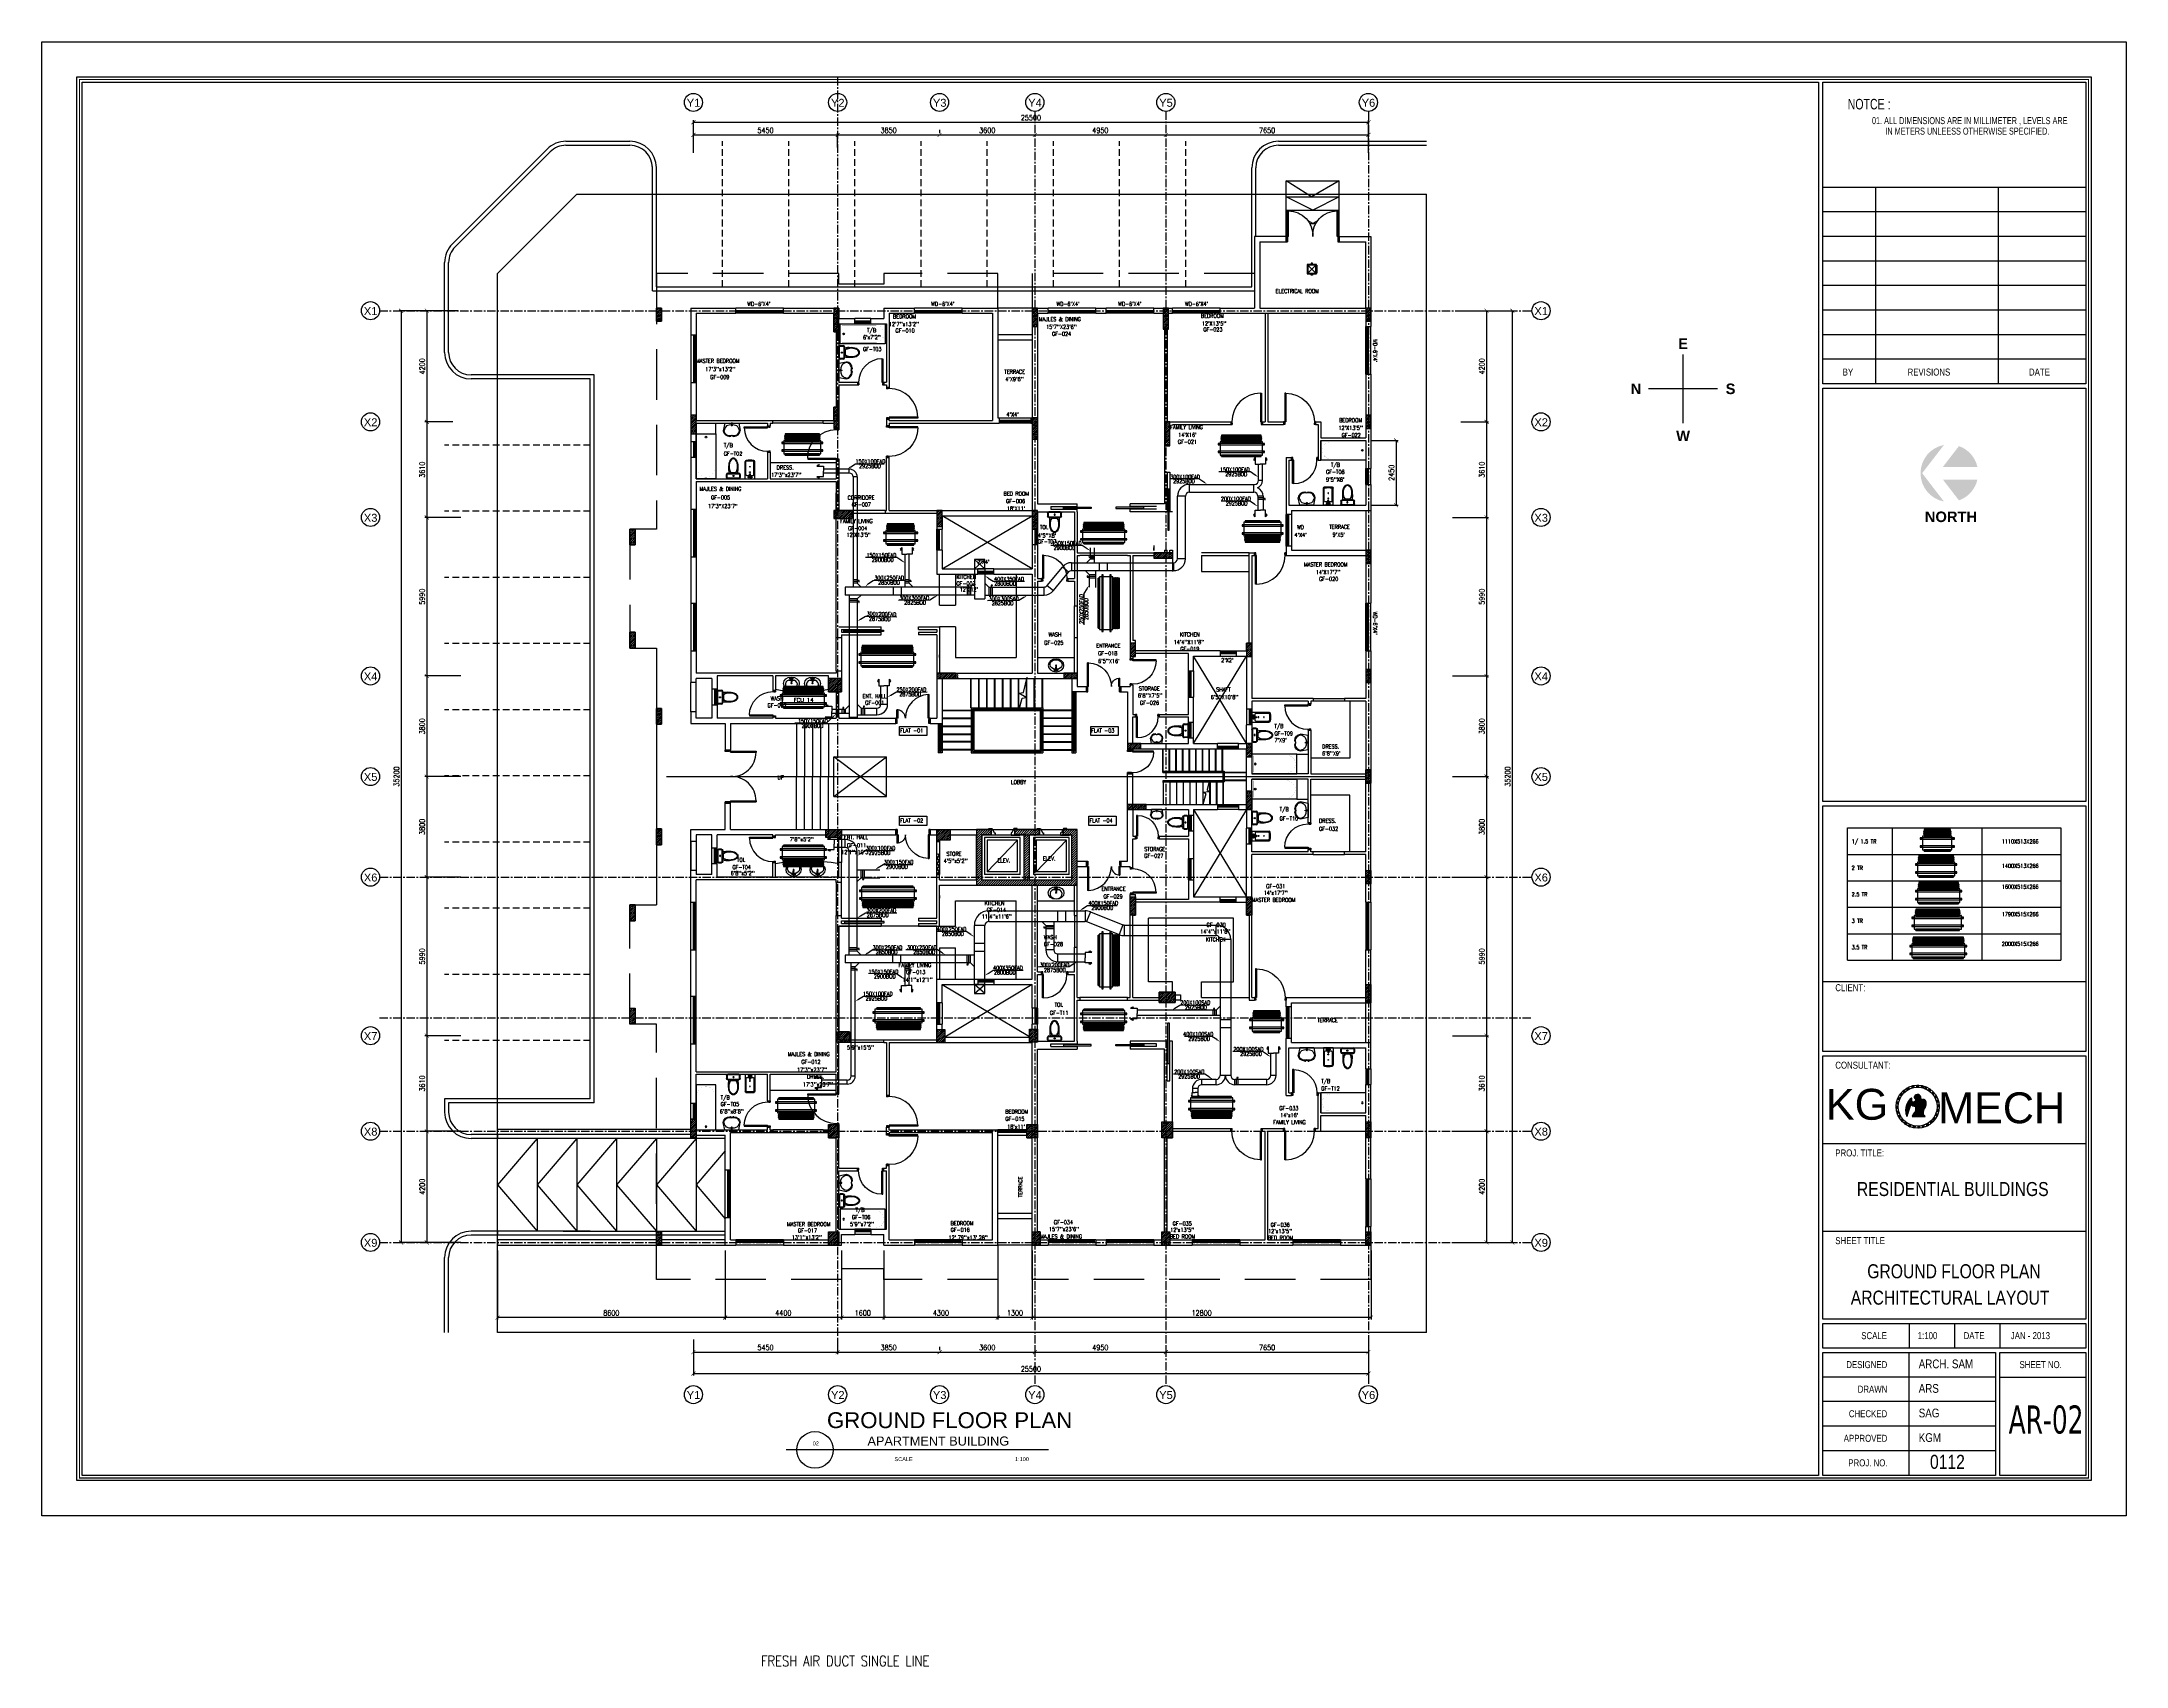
# Model space of a CAD drawing. Header units: millimetres. Extents: x -1288794 to 2153086, y -2701644 to -1335282.
# Drawn here: x 1356334 to 1435092, y -1525183 to -1463806 of the extents above; entities that cross this region are included whole.
import ezdxf
from ezdxf.enums import TextEntityAlignment as Align

# ---------------------------------------------------------------- set-up
doc = ezdxf.new("R2010")
doc.units = ezdxf.units.MM
doc.header["$LTSCALE"] = 100
doc.header["$PDMODE"] = 34
for name, pattern in [('CENTER', [50.8, 31.75, -6.35, 6.35, -6.35]), ('DASHED', [19.05, 12.7, -6.35]), ('DASHED2', [9.525, 6.35, -3.175]), ('HIDDEN', [9.525, 6.35, -3.175])]:
    doc.linetypes.add(name, pattern=pattern)
for name, color, linetype in [('A-ANNO-DIMS', 1, 'Continuous'), ('A-ANNO-SYMB', 33, 'Continuous'), ('A-ANNO-TEXT', 8, 'Continuous'), ('A-AREA', 8, 'CENTER'), ('A-CAR', 8, 'Continuous'), ('A-DOOR', 4, 'Continuous'), ('A-FLOR-OVHD', 4, 'DASHED2'), ('A-FLOR-PFIX', 8, 'Continuous'), ('A-FLOR-SPCL', 8, 'Continuous'), ('A-FLOR-STRS', 8, 'Continuous'), ('A-GLAZ', 5, 'Continuous'), ('A-GRID', 253, 'CENTER'), ('A-WALL-FULL', 8, 'Continuous'), ('AC- VD', 5, 'Continuous'), ('AC-FAD', 6, 'Continuous'), ('AC-FAD TEXT', 6, 'Continuous'), ('AC-HLTEXT', 100, 'Continuous'), ('AC-SAD TEXT', 3, 'Continuous'), ('DAIMENTION', 32, 'Continuous'), ('FCU-AC', 160, 'Continuous'), ('HATCH', 251, 'Continuous'), ('L-WALK', 8, 'Continuous'), ('L1-E014-C22-VAC (08-08-2010)$0$ETA-AC-DAMPER', 4, 'Continuous'), ('LINE', 1, 'Continuous'), ('LOGO LINE', 7, 'Continuous'), ('LOGO1LINE', 7, 'Continuous'), ('LOGOHATCH02', 8, 'Continuous'), ('RET', 1, 'Continuous'), ('S-COL- HACT.', 9, 'Continuous'), ('S-COL.', 8, 'Continuous'), ('sduct', 5, 'Continuous'), ('SUPPORT', 30, 'Continuous'), ('TEXT', 4, 'Continuous'), ('TEXTO', 140, 'Continuous')]:
    doc.layers.add(name, color=color, linetype=linetype)
doc.styles.add('ISTILO', font='sanss___.ttf', dxfattribs={"width": 0.8, "height": 400})
doc.styles.add('MKL', font='swisse.ttf')
doc.styles.add('ROMAND', font='romand')
doc.styles.add('ROMANS', font='romans.shx', dxfattribs={"width": 0.8})
doc.styles.add('SANSSERIF', font='sas_____.pfb')
doc.styles.add('SANSSERIFBOLD', font='sasb____.pfb')
doc.styles.add('SIMPLEX', font='simplex.shx', dxfattribs={"width": 0.8})
doc.styles.add('STYLUS BT', font='stylu.ttf', dxfattribs={"width": 0.5})
doc.styles.add('TAHOMA', font='tahoma.ttf', dxfattribs={"width": 0.7})
doc.dimstyles.new('100 of DIM2', dxfattribs={"dimscale": 0, "dimtxt": 200, "dimasz": 150, "dimexe": 75, "dimexo": 200, "dimgap": 75, "dimtad": 1, "dimdec": 0, "dimrnd": 5, "dimzin": 0, "dimdsep": 46, "dimtxsty": 'ROMANS', "dimblk": 'ARCHTICK', "dimcen": 100, "dimclrd": 94, "dimclre": 94, "dimclrt": 2, "dimadec": 0, "dimazin": 0, "dimtfac": 1, "dimtdec": 0, "dimtofl": 0, "dimtmove": 2, "dimatfit": 3, "dimldrblk": 'OPEN90', "dimfxl": 75, "dimtolj": 1, "dimtzin": 0, "dimarcsym": 0})
pattern_1 = [(45, (2502910.96, -1109556.65), (-44.1941738, 44.1941738), [])]
pattern_2 = [(45, (2502910.96, -1109556.65), (-35.355339, 35.355339), [])]
pattern_3 = [(45, (1623450.965, -1509993.415), (-35.355339, 35.355339), [])]

# ---------------------------------------------------------------- blocks, each defined once
blk = doc.blocks.new('D-120-R1')
for p, q in [((-80, 1180), (-40, 1180)), ((-80, 1180), (-80, 100)), ((-40, 1180), (-40, 55)), ((-1200, 100), (-1160, 100)), ((-1200, 100), (-1200, 0)), ((-1160, 100), (-1160, 55)), ((-1160, 55), (-1150, 55)), ((-1150, 55), (-1150, 0)), ((-80, 100), (0, 100)), ((-50, 55), (-40, 55)), ((-50, 55), (-50, 0)), ((-50, 0), (0, 0)), ((0, 100), (0, 0)), ((-1200, 0), (-1150, 0))]:
    blk.add_line(p, q)
at = {"linetype": 'Continuous'}
blk.add_arc((-80, 100), 1080, 90, 180, dxfattribs=at)
blk = doc.blocks.new('W-180')
for p, q in [((1800, 100), (0, 100)), ((1800, 0), (0, 0)), ((40, 0), (40, 100)), ((1760, 100), (1760, 0))]:
    blk.add_line(p, q)
at = {"linetype": 'Continuous'}
for p, q in [((1760, 53), (40, 53)), ((1760, 47), (40, 47))]:
    blk.add_line(p, q, dxfattribs=at)
blk = doc.blocks.new('D-200-DOUBLE')
for p, q in [((40, 200), (40, 1170)), ((40, 1170), (80, 1170)), ((80, 200), (80, 1170)), ((1920, 200), (1920, 1170)), ((1920, 1170), (1960, 1170)), ((1960, 200), (1960, 1170)), ((80, 200), (0, 200)), ((0, 200), (0, 0)), ((50, 0), (0, 0)), ((40, 200), (40, 148)), ((40, 148), (50, 148)), ((50, 148), (50, 0)), ((1920, 200), (1960, 200)), ((1950, 148), (1950, 0)), ((1960, 148), (1950, 148)), ((2000, 0), (1950, 0)), ((2000, 200), (1960, 200)), ((1960, 200), (1960, 148)), ((2000, 200), (2000, 0))]:
    blk.add_line(p, q)
at = {"linetype": 'Continuous'}
for centre, start, end in [((73, 242), 357.43139, 89.5378), ((1927, 242), 90.4622, 182.56861)]:
    blk.add_arc(centre, 928, start, end, dxfattribs=at)
blk = doc.blocks.new('D-100-R1')
for p, q in [((-80, 980), (-80, 100)), ((-80, 980), (-40, 980)), ((-40, 980), (-40, 55)), ((-1000, 100), (-1000, 0)), ((-1000, 100), (-960, 100)), ((-960, 100), (-960, 55)), ((-960, 55), (-950, 55)), ((-950, 55), (-950, 0)), ((-80, 100), (0, 100)), ((-50, 55), (-50, 0)), ((-50, 55), (-40, 55)), ((-50, 0), (0, 0)), ((0, 100), (0, 0)), ((-1000, 0), (-950, 0))]:
    blk.add_line(p, q)
at = {"linetype": 'Continuous'}
blk.add_arc((-80, 100), 880, 90, 180, dxfattribs=at)
blk = doc.blocks.new('WC-1')
for p, q in [((-210, 0), (210, 0)), ((-260, -160), (-260, -50)), ((-235, -160), (-235, -50)), ((-210, -25), (210, -25)), ((210, -185), (-210, -185)), ((210, -210), (-210, -210)), ((91, -223), (-91, -223)), ((86, -235), (-86, -235)), ((235, -50), (235, -160)), ((260, -50), (260, -160))]:
    blk.add_line(p, q)
for radius in [22.1, 17.1]:
    blk.add_circle((-6, -107), radius)
for centre, radius, start, end in [((-210, -50), 50, 90, 180), ((-210, -160), 50, 180, 270), ((-210, -50), 25, 90, 180), ((-210, -160), 25, 180, 270), ((722, -383), 904, 168.95288, 184.06317), ((352, -470), 532, 177.55413, 180), ((352, -470), 532, 180, 193.52342), ((352, -470), 520, 166.47658, 180), ((352, -470), 520, 180, 193.52342), ((178, -512), 353, 193.52342, 210.14139), ((352, -470), 507, 166.47658, 180), ((352, -470), 507, 180, 193.52342), ((178, -428), 341, 149.85861, 166.47658), ((178, -512), 341, 193.52342, 210.14139), ((178, -428), 328, 149.85861, 166.47658), ((178, -512), 328, 193.52342, 210.14139), ((69, -575), 226, 210.14139, 234.49716), ((69, -365), 214, 138.41516, 149.85861), ((69, -575), 214, 210.14139, 234.49716), ((69, -365), 201, 139.99435, 149.85861), ((69, -575), 201, 210.14139, 234.49716), ((0, -672), 108, 234.49716, 270), ((0, -672), 95.9, 234.49716, 270), ((0, -672), 83.4, 234.49716, 270), ((0, -672), 83.4, 270, 305.50284), ((0, -672), 95.9, 270, 305.50284), ((0, -672), 108, 270, 305.50284), ((-69, -575), 201, 305.50284, 329.85861), ((-69, -575), 214, 305.50284, 329.85861), ((-69, -575), 226, 305.50284, 329.85861), ((-69, -365), 201, 30.14139, 40.00565), ((-69, -365), 214, 30.14139, 41.58484), ((-178, -428), 328, 13.52342, 30.14139), ((-178, -512), 328, 329.85861, 346.47658), ((-178, -428), 341, 13.52342, 30.14139), ((-178, -512), 341, 329.85861, 346.47658), ((-178, -512), 353, 329.85861, 346.47658), ((-352, -470), 507, 360, 13.52342), ((-352, -470), 507, 346.47658, 360), ((-352, -470), 520, 360, 13.52342), ((-352, -470), 520, 346.47658, 360), ((-352, -470), 532, 346.47658, 360), ((-352, -470), 532, 360, 2.44587), ((210, -50), 50, 360, 90), ((210, -50), 25, 360, 90), ((210, -160), 25, 270, 360), ((210, -160), 50, 270, 360)]:
    blk.add_arc(centre, radius, start, end)
at = {"linetype": 'Continuous', "ltscale": 50}
blk.add_arc((-722, -383), 904, 355.93683, 11.04712, dxfattribs=at)
blk = doc.blocks.new('W-60')
for p, q in [((600, 100), (0, 100)), ((600, 0), (0, 0)), ((40, 0), (40, 100)), ((560, 100), (560, 0))]:
    blk.add_line(p, q)
at = {"linetype": 'Continuous'}
for p, q in [((560, 53), (40, 53)), ((560, 47), (40, 47))]:
    blk.add_line(p, q, dxfattribs=at)
blk = doc.blocks.new('BIDET-1')
for p, q in [((175, 0), (-175, 0)), ((-185, -10), (-185, -649)), ((-150, -155), (-150, -649)), ((-15, -125), (-120, -125)), ((-39, -59), (-69, -59)), ((-54, -44), (-54, -74)), ((-15, -54), (-15, -174)), ((12, -250), (-12, -250)), ((-9, -259), (9, -241)), ((-9, -241), (9, -259)), ((0, -238), (0, -262)), ((15, -54), (15, -174)), ((120, -125), (15, -125)), ((39, -59), (69, -59)), ((54, -44), (54, -74)), ((150, -155), (150, -649)), ((185, -10), (185, -649))]:
    blk.add_line(p, q)
for centre, radius in [((-54, -59), 25), ((-54, -59), 20), ((-54, -59), 15.2), ((-54, -59), 10.2), ((0, -250), 17.5), ((0, -250), 12.5), ((0, -457), 12.5), ((0, -457), 10), ((54, -59), 20), ((54, -59), 15.2), ((54, -59), 10.2)]:
    blk.add_circle(centre, radius)
for centre, radius, start, end in [((-175, -10), 10, 90, 180), ((175, -10), 10, 0, 90), ((-140, -649), 45, 180, 265.20622), ((-120, -155), 30, 90, 180), ((-140, -649), 10, 180, 265.20622), ((0, 1020), 1720, 265.20622, 274.79378), ((0, 1020), 1685, 265.20622, 274.79378), ((0, -54), 20, 318.59038, 221.40962), ((0, -54), 15, 0, 180), ((0, -174), 15, 180, 0), ((120, -155), 30, 0, 90), ((140, -649), 10, 274.79378, 0), ((140, -649), 45, 274.79378, 0)]:
    blk.add_arc(centre, radius, start, end)
blk = doc.blocks.new('LAV-4')
for p, q in [((-266, 0), (-322, -283)), ((-266, 0), (268, 0)), ((268, 0), (324, -280)), ((-48, -500), (-75, -500)), ((75, -500), (50, -500))]:
    blk.add_line(p, q)
for points in [[(-25, 0), (-25, -18), (25, -18), (25, 0)], [(-9, -20), (-9, -57), (8, -57), (8, -20)]]:
    blk.add_lwpolyline(points, close=True)
blk.add_circle((0, -91), 15.4)
for centre, radius, start, end in [((-75, -250), 250, 187.67842, 270), ((74, -366), 375, 135.33332, 167.14321), ((-75, -250), 220, 188.58141, 289.95234), ((0, -539), 477, 66.12608, 113.87396), ((1, -527), 55.9, 28.78265, 151.21735), ((75, -250), 220, 250.0878, 350.85148), ((50, -499), 0, 238.18833, 0), ((75, -250), 250, 270, 353.01209), ((-74, -366), 375, 12.51988, 44.66672)]:
    blk.add_arc(centre, radius, start, end)
blk = doc.blocks.new('BT-2')
blk.add_lwpolyline([(0, 750), (1700, 750), (1700, 0), (0, 0)], close=True)
at = {"const_width": 2}
blk.add_lwpolyline([(60, 690), (1340, 690, -0.414214), (1640, 390), (1640, 360, -0.414214), (1340, 60), (60, 60)], format="xyb", close=True, dxfattribs=at)
blk.add_circle((125, 375), 31.9)
blk = doc.blocks.new('W-80')
for p, q in [((800, 100), (0, 100)), ((800, 0), (0, 0)), ((40, 0), (40, 100)), ((760, 100), (760, 0))]:
    blk.add_line(p, q)
at = {"linetype": 'Continuous'}
for p, q in [((760, 53), (40, 53)), ((760, 47), (40, 47))]:
    blk.add_line(p, q, dxfattribs=at)
blk = doc.blocks.new('D-130-R')
for p, q in [((1220, 200), (1220, 1100)), ((1220, 1100), (1260, 1100)), ((1260, 200), (1260, 1100)), ((0, 0), (0, 200)), ((80, 200), (0, 200)), ((50, 0), (0, 0)), ((80, 520), (40, 520)), ((40, 200), (40, 520)), ((40, 150), (40, 200)), ((50, 150), (40, 150)), ((50, 0), (50, 150)), ((80, 200), (80, 520)), ((1300, 200), (1220, 200)), ((1260, 150), (1250, 150)), ((1250, 0), (1250, 150)), ((1300, 0), (1250, 0)), ((1260, 150), (1260, 200)), ((1300, 0), (1300, 200))]:
    blk.add_line(p, q)
for centre, radius, start, end in [((1260, 200), 900, 92.54732, 180), ((40, 200), 320, 0, 82.81924)]:
    blk.add_arc(centre, radius, start, end)
blk = doc.blocks.new('W-120')
for p, q in [((1200, 100), (0, 100)), ((1200, 0), (0, 0)), ((40, 0), (40, 100)), ((1160, 100), (1160, 0))]:
    blk.add_line(p, q)
at = {"linetype": 'Continuous'}
for p, q in [((1160, 53), (40, 53)), ((1160, 47), (40, 47))]:
    blk.add_line(p, q, dxfattribs=at)
blk = doc.blocks.new('D-90-R1')
for p, q in [((-80, 880), (-40, 880)), ((-80, 880), (-80, 100)), ((-40, 880), (-40, 55)), ((-900, 100), (-860, 100)), ((-900, 100), (-900, 0)), ((-860, 100), (-860, 55)), ((-860, 55), (-850, 55)), ((-850, 55), (-850, 0)), ((-80, 100), (0, 100)), ((-50, 55), (-40, 55)), ((-50, 55), (-50, 0)), ((-50, 0), (0, 0)), ((0, 100), (0, 0)), ((-900, 0), (-850, 0))]:
    blk.add_line(p, q)
at = {"linetype": 'Continuous'}
blk.add_arc((-80, 100), 780, 90, 180, dxfattribs=at)
blk = doc.blocks.new('W-100')
for p, q in [((1000, 100), (0, 100)), ((1000, 0), (0, 0)), ((40, 0), (40, 100)), ((960, 100), (960, 0))]:
    blk.add_line(p, q)
at = {"linetype": 'Continuous'}
for p, q in [((960, 53), (40, 53)), ((960, 47), (40, 47))]:
    blk.add_line(p, q, dxfattribs=at)
blk = doc.blocks.new('D-90-R')
for p, q in [((-80, 980), (-40, 980)), ((-80, 980), (-80, 200)), ((-40, 980), (-40, 155)), ((-900, 200), (-860, 200)), ((-900, 200), (-900, 0)), ((-860, 200), (-860, 155)), ((-860, 155), (-850, 155)), ((-850, 155), (-850, 0)), ((-80, 200), (0, 200)), ((-50, 155), (-40, 155)), ((-50, 155), (-50, 0)), ((-50, 0), (0, 0)), ((0, 200), (0, 0)), ((-900, 0), (-850, 0))]:
    blk.add_line(p, q)
at = {"linetype": 'Continuous'}
blk.add_arc((-80, 200), 780, 90, 180, dxfattribs=at)
blk = doc.blocks.new('LAV-2')
for p, q in [((-102, 330), (-23, 330)), ((-21, 393), (-55, 399)), ((-21, 369), (-55, 363)), ((-24, 385), (-49, 381)), ((-24, 377), (-49, 381)), ((-25, 381), (-13, 258)), ((-19, 381), (17, 381)), ((-1, 363), (-1, 399)), ((23, 381), (11, 257)), ((53, 399), (20, 393)), ((53, 363), (20, 369)), ((21, 329), (101, 329)), ((47, 381), (23, 385)), ((47, 381), (23, 376))]:
    blk.add_line(p, q)
for centre, radius in [((-1, 381), 24), ((-1, 381), 18), ((-1, 209), 18), ((-1, 209), 13.2)]:
    blk.add_circle(centre, radius)
blk.add_arc((-1, 257), 12, 179.80529, 359.80529)
for centre, major_axis, ratio in [((-1, 202), (-300, 1), 0.8), ((53, 381), (0.1, 18), 0.333333)]:
    blk.add_ellipse(centre, major_axis=major_axis, ratio=ratio)
blk.add_ellipse((-1, 166), major_axis=(-228, 1), ratio=0.8, start_param=5.174, end_param=10.533963)
at = {"extrusion": (0, 0, -1)}
blk.add_ellipse((-55, 381), major_axis=(0.1, 18), ratio=0.333333, dxfattribs=at)
for points, knots in [([(-55, 365), (-55, 366), (-55, 366), (-55, 366), (-55, 366), (-56, 367), (-56, 368), (-57, 370), (-57, 371), (-58, 374), (-58, 375), (-58, 379), (-58, 381), (-58, 386), (-58, 388), (-57, 392), (-57, 393), (-56, 394), (-56, 395), (-55, 396), (-55, 396), (-55, 396), (-55, 397), (-55, 397)], [3.378318, 3.378318, 3.378318, 3.378318, 3.519844, 3.519844, 3.66137, 3.66137, 3.925951, 3.925951, 4.190531, 4.190531, 4.455112, 4.455112, 4.86737, 4.86737, 5.279628, 5.279628, 5.565785, 5.565785, 5.785568, 5.785568, 5.957, 5.957, 6.04646, 6.04646, 6.04646, 6.04646]), ([(-55, 397), (-55, 397), (-54, 396), (-54, 396), (-54, 396), (-53, 395), (-53, 394), (-52, 392), (-52, 391), (-52, 388), (-51, 387), (-51, 383), (-51, 381), (-51, 376), (-52, 374), (-52, 370), (-53, 369), (-53, 368), (-54, 367), (-54, 366), (-54, 366), (-55, 366), (-55, 365), (-55, 365)], [0.236726, 0.236726, 0.236726, 0.236726, 0.378252, 0.378252, 0.519778, 0.519778, 0.784358, 0.784358, 1.048939, 1.048939, 1.313519, 1.313519, 1.725777, 1.725777, 2.138035, 2.138035, 2.424192, 2.424192, 2.643976, 2.643976, 2.815407, 2.815407, 2.904867, 2.904867, 2.904867, 2.904867]), ([(53, 396), (53, 396), (53, 396), (53, 396), (53, 395), (52, 394), (52, 394), (51, 392), (51, 390), (50, 388), (50, 386), (50, 383), (50, 380), (50, 376), (50, 373), (51, 370), (51, 369), (52, 367), (52, 367), (53, 366), (53, 365), (53, 365), (53, 365), (53, 365)], [0.236726, 0.236726, 0.236726, 0.236726, 0.378252, 0.378252, 0.519778, 0.519778, 0.784358, 0.784358, 1.048939, 1.048939, 1.313519, 1.313519, 1.725777, 1.725777, 2.138035, 2.138035, 2.424192, 2.424192, 2.643976, 2.643976, 2.815407, 2.815407, 2.904867, 2.904867, 2.904867, 2.904867]), ([(53, 365), (53, 365), (53, 365), (54, 366), (54, 366), (55, 367), (55, 368), (56, 370), (56, 371), (56, 373), (57, 375), (57, 379), (57, 381), (57, 386), (56, 388), (56, 391), (55, 392), (55, 394), (54, 395), (54, 396), (54, 396), (54, 396), (53, 396), (53, 396)], [3.378318, 3.378318, 3.378318, 3.378318, 3.519844, 3.519844, 3.66137, 3.66137, 3.925951, 3.925951, 4.190531, 4.190531, 4.455112, 4.455112, 4.86737, 4.86737, 5.279628, 5.279628, 5.565785, 5.565785, 5.785568, 5.785568, 5.957, 5.957, 6.04646, 6.04646, 6.04646, 6.04646])]:
    blk.add_open_spline(points, degree=3, knots=knots)
blk = doc.blocks.new('_ArchTick')
at = {"color": 0, "linetype": 'ByBlock', "const_width": 0.15}
blk.add_lwpolyline([(-0.5, -0.5), (0.5, 0.5)], dxfattribs=at)
blk = doc.blocks.new('*D667')
at = {"layer": 'A-ANNO-DIMS', "color": 94, "lineweight": -2, "ltscale": 3, "transparency": 16777216}
for p, q in [((1390256, -1467131), (1390256, -1467256)), ((1393856, -1467131), (1393856, -1467256)), ((1390256, -1467331), (1393856, -1467331))]:
    blk.add_line(p, q, dxfattribs=at)
at = {"layer": 'Defpoints', "color": 0, "ltscale": 3, "transparency": 16777216}
for p in [(1390256, -1467331), (1393856, -1467331), (1393856, -1467331)]:
    blk.add_point(p, dxfattribs=at)
at = {"layer": 'A-ANNO-DIMS', "color": 94, "lineweight": -2, "ltscale": 3, "transparency": 16777216, "xscale": 150, "yscale": 150, "zscale": 150, "rotation": 180}
blk.add_blockref('_ArchTick', (1390256, -1467331), dxfattribs=at)
at = {"layer": 'A-ANNO-DIMS', "color": 94, "lineweight": -2, "ltscale": 3, "transparency": 16777216, "xscale": 150, "yscale": 150, "zscale": 150}
blk.add_blockref('_ArchTick', (1393856, -1467331), dxfattribs=at)
at = {"layer": 'A-ANNO-DIMS', "color": 2, "ltscale": 3, "transparency": 16777216, "insert": (1392056, -1467156), "char_height": 200, "attachment_point": 5, "style": 'ROMANS'}
blk.add_mtext('\\A1;3600', dxfattribs=at)
blk = doc.blocks.new('_Open90')
at = {"color": 0, "linetype": 'ByBlock', "lineweight": -2}
for p, q in [((0, 0), (-1, 0)), ((-0.5, 0.5), (0, 0)), ((0, 0), (-0.5, -0.5))]:
    blk.add_line(p, q, dxfattribs=at)
blk = doc.blocks.new('*D668')
at = {"layer": 'A-ANNO-DIMS', "color": 94, "lineweight": -2, "ltscale": 3, "transparency": 16777216}
for p, q in [((1398806, -1467131), (1398806, -1467256)), ((1406456, -1467131), (1406456, -1467256)), ((1398806, -1467331), (1406456, -1467331))]:
    blk.add_line(p, q, dxfattribs=at)
at = {"layer": 'Defpoints', "color": 0, "ltscale": 3, "transparency": 16777216}
for p in [(1398806, -1467331), (1406456, -1467331), (1406456, -1467331)]:
    blk.add_point(p, dxfattribs=at)
at = {"layer": 'A-ANNO-DIMS', "color": 94, "lineweight": -2, "ltscale": 3, "transparency": 16777216, "xscale": 150, "yscale": 150, "zscale": 150, "rotation": 180}
blk.add_blockref('_ArchTick', (1398806, -1467331), dxfattribs=at)
at = {"layer": 'A-ANNO-DIMS', "color": 94, "lineweight": -2, "ltscale": 3, "transparency": 16777216, "xscale": 150, "yscale": 150, "zscale": 150}
blk.add_blockref('_ArchTick', (1406456, -1467331), dxfattribs=at)
at = {"layer": 'A-ANNO-DIMS', "color": 2, "ltscale": 3, "transparency": 16777216, "insert": (1402631, -1467156), "char_height": 200, "attachment_point": 5, "style": 'ROMANS'}
blk.add_mtext('\\A1;7650', dxfattribs=at)
blk = doc.blocks.new('*D669')
at = {"layer": 'A-ANNO-DIMS', "color": 94, "lineweight": -2, "ltscale": 3, "transparency": 16777216}
for p, q in [((1380956, -1467807), (1380956, -1467256)), ((1386406, -1467807), (1386406, -1467256)), ((1380956, -1467331), (1386406, -1467331))]:
    blk.add_line(p, q, dxfattribs=at)
at = {"layer": 'Defpoints', "color": 0, "ltscale": 3, "transparency": 16777216}
for p in [(1380956, -1468007), (1386406, -1467331), (1386406, -1468007)]:
    blk.add_point(p, dxfattribs=at)
at = {"layer": 'A-ANNO-DIMS', "color": 94, "lineweight": -2, "ltscale": 3, "transparency": 16777216, "xscale": 150, "yscale": 150, "zscale": 150, "rotation": 180}
blk.add_blockref('_ArchTick', (1380956, -1467331), dxfattribs=at)
at = {"layer": 'A-ANNO-DIMS', "color": 94, "lineweight": -2, "ltscale": 3, "transparency": 16777216, "xscale": 150, "yscale": 150, "zscale": 150}
blk.add_blockref('_ArchTick', (1386406, -1467331), dxfattribs=at)
at = {"layer": 'A-ANNO-DIMS', "color": 2, "ltscale": 3, "transparency": 16777216, "insert": (1383681, -1467156), "char_height": 200, "attachment_point": 5, "style": 'ROMANS'}
blk.add_mtext('\\A1;5450', dxfattribs=at)
blk = doc.blocks.new('*D670')
at = {"layer": 'A-ANNO-DIMS', "color": 94, "lineweight": -2, "ltscale": 3, "transparency": 16777216}
for p, q in [((1386406, -1467807), (1386406, -1467256)), ((1390256, -1467131), (1390256, -1467256)), ((1386406, -1467331), (1390256, -1467331))]:
    blk.add_line(p, q, dxfattribs=at)
at = {"layer": 'Defpoints', "color": 0, "ltscale": 3, "transparency": 16777216}
for p in [(1386406, -1468007), (1390256, -1467331), (1390256, -1467331)]:
    blk.add_point(p, dxfattribs=at)
at = {"layer": 'A-ANNO-DIMS', "color": 94, "lineweight": -2, "ltscale": 3, "transparency": 16777216, "xscale": 150, "yscale": 150, "zscale": 150, "rotation": 180}
blk.add_blockref('_ArchTick', (1386406, -1467331), dxfattribs=at)
at = {"layer": 'A-ANNO-DIMS', "color": 94, "lineweight": -2, "ltscale": 3, "transparency": 16777216, "xscale": 150, "yscale": 150, "zscale": 150}
blk.add_blockref('_ArchTick', (1390256, -1467331), dxfattribs=at)
at = {"layer": 'A-ANNO-DIMS', "color": 2, "ltscale": 3, "transparency": 16777216, "insert": (1388331, -1467156), "char_height": 200, "attachment_point": 5, "style": 'ROMANS'}
blk.add_mtext('\\A1;3850', dxfattribs=at)
blk = doc.blocks.new('*D671')
at = {"layer": 'A-ANNO-DIMS', "color": 94, "lineweight": -2, "ltscale": 3, "transparency": 16777216}
for p, q in [((1393856, -1467131), (1393856, -1467256)), ((1398806, -1467131), (1398806, -1467256)), ((1393856, -1467331), (1398806, -1467331))]:
    blk.add_line(p, q, dxfattribs=at)
at = {"layer": 'Defpoints', "color": 0, "ltscale": 3, "transparency": 16777216}
for p in [(1393856, -1467331), (1398806, -1467331), (1398806, -1467331)]:
    blk.add_point(p, dxfattribs=at)
at = {"layer": 'A-ANNO-DIMS', "color": 94, "lineweight": -2, "ltscale": 3, "transparency": 16777216, "xscale": 150, "yscale": 150, "zscale": 150, "rotation": 180}
blk.add_blockref('_ArchTick', (1393856, -1467331), dxfattribs=at)
at = {"layer": 'A-ANNO-DIMS', "color": 94, "lineweight": -2, "ltscale": 3, "transparency": 16777216, "xscale": 150, "yscale": 150, "zscale": 150}
blk.add_blockref('_ArchTick', (1398806, -1467331), dxfattribs=at)
at = {"layer": 'A-ANNO-DIMS', "color": 2, "ltscale": 3, "transparency": 16777216, "insert": (1396331, -1467156), "char_height": 200, "attachment_point": 5, "style": 'ROMANS'}
blk.add_mtext('\\A1;4950', dxfattribs=at)
blk = doc.blocks.new('*D672')
at = {"layer": 'A-ANNO-DIMS', "color": 94, "lineweight": -2, "ltscale": 3, "transparency": 16777216}
for p, q in [((1380956, -1468002), (1380956, -1466776)), ((1380956, -1466851), (1406456, -1466851)), ((1406456, -1468002), (1406456, -1466776))]:
    blk.add_line(p, q, dxfattribs=at)
at = {"layer": 'Defpoints', "color": 0, "ltscale": 3, "transparency": 16777216}
for p in [(1406456, -1466851), (1380956, -1468202), (1406456, -1468202)]:
    blk.add_point(p, dxfattribs=at)
at = {"layer": 'A-ANNO-DIMS', "color": 94, "lineweight": -2, "ltscale": 3, "transparency": 16777216, "xscale": 150, "yscale": 150, "zscale": 150, "rotation": 180}
blk.add_blockref('_ArchTick', (1380956, -1466851), dxfattribs=at)
at = {"layer": 'A-ANNO-DIMS', "color": 94, "lineweight": -2, "ltscale": 3, "transparency": 16777216, "xscale": 150, "yscale": 150, "zscale": 150}
blk.add_blockref('_ArchTick', (1406456, -1466851), dxfattribs=at)
at = {"layer": 'A-ANNO-DIMS', "color": 2, "ltscale": 3, "transparency": 16777216, "insert": (1393706, -1466676), "char_height": 200, "attachment_point": 5, "style": 'ROMANS'}
blk.add_mtext('\\A1;25500', dxfattribs=at)
blk = doc.blocks.new('*D673')
at = {"layer": 'A-ANNO-DIMS', "color": 94, "lineweight": -2, "ltscale": 3, "transparency": 16777216}
for p, q in [((1409739, -1473969), (1411969, -1473969)), ((1411894, -1473969), (1411894, -1509169)), ((1409739, -1509169), (1411969, -1509169))]:
    blk.add_line(p, q, dxfattribs=at)
at = {"layer": 'Defpoints', "color": 0, "ltscale": 3, "transparency": 16777216}
for p in [(1409539, -1473969), (1409539, -1509169), (1411894, -1509169)]:
    blk.add_point(p, dxfattribs=at)
at = {"layer": 'A-ANNO-DIMS', "color": 94, "lineweight": -2, "ltscale": 3, "transparency": 16777216, "xscale": 150, "yscale": 150, "zscale": 150}
for p, rotation in [((1411894, -1473969), 90), ((1411894, -1509169), 270)]:
    blk.add_blockref('_ArchTick', p, dxfattribs=dict(at, rotation=rotation))
at = {"layer": 'A-ANNO-DIMS', "color": 2, "ltscale": 3, "transparency": 16777216, "insert": (1411719, -1491569), "char_height": 200, "attachment_point": 5, "rotation": 90, "style": 'ROMANS'}
blk.add_mtext('\\A1;35200', dxfattribs=at)
blk = doc.blocks.new('*D674')
at = {"layer": 'A-ANNO-DIMS', "color": 94, "lineweight": -2, "ltscale": 3, "transparency": 16777216}
for p, q in [((1409944, -1473969), (1410996, -1473969)), ((1410921, -1473969), (1410921, -1478169)), ((1409944, -1478169), (1410996, -1478169))]:
    blk.add_line(p, q, dxfattribs=at)
at = {"layer": 'Defpoints', "color": 0, "ltscale": 3, "transparency": 16777216}
for p in [(1409744, -1473969), (1409744, -1478169), (1410921, -1478169)]:
    blk.add_point(p, dxfattribs=at)
at = {"layer": 'A-ANNO-DIMS', "color": 94, "lineweight": -2, "ltscale": 3, "transparency": 16777216, "xscale": 150, "yscale": 150, "zscale": 150}
for p, rotation in [((1410921, -1473969), 90), ((1410921, -1478169), 270)]:
    blk.add_blockref('_ArchTick', p, dxfattribs=dict(at, rotation=rotation))
at = {"layer": 'A-ANNO-DIMS', "color": 2, "ltscale": 3, "transparency": 16777216, "insert": (1410746, -1476069), "char_height": 200, "attachment_point": 5, "rotation": 90, "style": 'ROMANS'}
blk.add_mtext('\\A1;4200', dxfattribs=at)
blk = doc.blocks.new('*D675')
at = {"layer": 'A-ANNO-DIMS', "color": 94, "lineweight": -2, "ltscale": 3, "transparency": 16777216}
for p, q in [((1409944, -1478169), (1410996, -1478169)), ((1410921, -1478169), (1410921, -1481779)), ((1409630, -1481779), (1410996, -1481779))]:
    blk.add_line(p, q, dxfattribs=at)
at = {"layer": 'Defpoints', "color": 0, "ltscale": 3, "transparency": 16777216}
for p in [(1409744, -1478169), (1409430, -1481779), (1410921, -1481779)]:
    blk.add_point(p, dxfattribs=at)
at = {"layer": 'A-ANNO-DIMS', "color": 94, "lineweight": -2, "ltscale": 3, "transparency": 16777216, "xscale": 150, "yscale": 150, "zscale": 150}
for p, rotation in [((1410921, -1478169), 90), ((1410921, -1481779), 270)]:
    blk.add_blockref('_ArchTick', p, dxfattribs=dict(at, rotation=rotation))
at = {"layer": 'A-ANNO-DIMS', "color": 2, "ltscale": 3, "transparency": 16777216, "insert": (1410746, -1479974), "char_height": 200, "attachment_point": 5, "rotation": 90, "style": 'ROMANS'}
blk.add_mtext('\\A1;3610', dxfattribs=at)
blk = doc.blocks.new('*D676')
at = {"layer": 'A-ANNO-DIMS', "color": 94, "lineweight": -2, "ltscale": 3, "transparency": 16777216}
for p, q in [((1409630, -1481779), (1410996, -1481779)), ((1410921, -1481779), (1410921, -1487769)), ((1409630, -1487769), (1410996, -1487769))]:
    blk.add_line(p, q, dxfattribs=at)
at = {"layer": 'Defpoints', "color": 0, "ltscale": 3, "transparency": 16777216}
for p in [(1409430, -1481779), (1409430, -1487769), (1410921, -1487769)]:
    blk.add_point(p, dxfattribs=at)
at = {"layer": 'A-ANNO-DIMS', "color": 94, "lineweight": -2, "ltscale": 3, "transparency": 16777216, "xscale": 150, "yscale": 150, "zscale": 150}
for p, rotation in [((1410921, -1481779), 90), ((1410921, -1487769), 270)]:
    blk.add_blockref('_ArchTick', p, dxfattribs=dict(at, rotation=rotation))
at = {"layer": 'A-ANNO-DIMS', "color": 2, "ltscale": 3, "transparency": 16777216, "insert": (1410746, -1484774), "char_height": 200, "attachment_point": 5, "rotation": 90, "style": 'ROMANS'}
blk.add_mtext('\\A1;5990', dxfattribs=at)
blk = doc.blocks.new('*D677')
at = {"layer": 'A-ANNO-DIMS', "color": 94, "lineweight": -2, "ltscale": 3, "transparency": 16777216}
for p, q in [((1409630, -1487769), (1410996, -1487769)), ((1410921, -1487769), (1410921, -1491569)), ((1409630, -1491569), (1410996, -1491569))]:
    blk.add_line(p, q, dxfattribs=at)
at = {"layer": 'Defpoints', "color": 0, "ltscale": 3, "transparency": 16777216}
for p in [(1409430, -1487769), (1409430, -1491569), (1410921, -1491569)]:
    blk.add_point(p, dxfattribs=at)
at = {"layer": 'A-ANNO-DIMS', "color": 94, "lineweight": -2, "ltscale": 3, "transparency": 16777216, "xscale": 150, "yscale": 150, "zscale": 150}
for p, rotation in [((1410921, -1487769), 90), ((1410921, -1491569), 270)]:
    blk.add_blockref('_ArchTick', p, dxfattribs=dict(at, rotation=rotation))
at = {"layer": 'A-ANNO-DIMS', "color": 2, "ltscale": 3, "transparency": 16777216, "insert": (1410746, -1489669), "char_height": 200, "attachment_point": 5, "rotation": 90, "style": 'ROMANS'}
blk.add_mtext('\\A1;3800', dxfattribs=at)
blk = doc.blocks.new('*D678')
at = {"layer": 'A-ANNO-DIMS', "color": 94, "lineweight": -2, "ltscale": 3, "transparency": 16777216}
for p, q in [((1409630, -1491569), (1410996, -1491569)), ((1410921, -1491569), (1410921, -1495369)), ((1409630, -1495369), (1410996, -1495369))]:
    blk.add_line(p, q, dxfattribs=at)
at = {"layer": 'Defpoints', "color": 0, "ltscale": 3, "transparency": 16777216}
for p in [(1409430, -1491569), (1409430, -1495369), (1410921, -1495369)]:
    blk.add_point(p, dxfattribs=at)
at = {"layer": 'A-ANNO-DIMS', "color": 94, "lineweight": -2, "ltscale": 3, "transparency": 16777216, "xscale": 150, "yscale": 150, "zscale": 150}
for p, rotation in [((1410921, -1491569), 90), ((1410921, -1495369), 270)]:
    blk.add_blockref('_ArchTick', p, dxfattribs=dict(at, rotation=rotation))
at = {"layer": 'A-ANNO-DIMS', "color": 2, "ltscale": 3, "transparency": 16777216, "insert": (1410746, -1493469), "char_height": 200, "attachment_point": 5, "rotation": 90, "style": 'ROMANS'}
blk.add_mtext('\\A1;3800', dxfattribs=at)
blk = doc.blocks.new('*D679')
at = {"layer": 'A-ANNO-DIMS', "color": 94, "lineweight": -2, "ltscale": 3, "transparency": 16777216}
for p, q in [((1409630, -1495369), (1410996, -1495369)), ((1410921, -1495369), (1410921, -1501359)), ((1409630, -1501359), (1410996, -1501359))]:
    blk.add_line(p, q, dxfattribs=at)
at = {"layer": 'Defpoints', "color": 0, "ltscale": 3, "transparency": 16777216}
for p in [(1409430, -1495369), (1409430, -1501359), (1410921, -1501359)]:
    blk.add_point(p, dxfattribs=at)
at = {"layer": 'A-ANNO-DIMS', "color": 94, "lineweight": -2, "ltscale": 3, "transparency": 16777216, "xscale": 150, "yscale": 150, "zscale": 150}
for p, rotation in [((1410921, -1495369), 90), ((1410921, -1501359), 270)]:
    blk.add_blockref('_ArchTick', p, dxfattribs=dict(at, rotation=rotation))
at = {"layer": 'A-ANNO-DIMS', "color": 2, "ltscale": 3, "transparency": 16777216, "insert": (1410746, -1498364), "char_height": 200, "attachment_point": 5, "rotation": 90, "style": 'ROMANS'}
blk.add_mtext('\\A1;5990', dxfattribs=at)
blk = doc.blocks.new('*D680')
at = {"layer": 'A-ANNO-DIMS', "color": 94, "lineweight": -2, "ltscale": 3, "transparency": 16777216}
for p, q in [((1409630, -1501359), (1410996, -1501359)), ((1410921, -1501359), (1410921, -1504969)), ((1409630, -1504969), (1410996, -1504969))]:
    blk.add_line(p, q, dxfattribs=at)
at = {"layer": 'Defpoints', "color": 0, "ltscale": 3, "transparency": 16777216}
for p in [(1409430, -1501359), (1409430, -1504969), (1410921, -1504969)]:
    blk.add_point(p, dxfattribs=at)
at = {"layer": 'A-ANNO-DIMS', "color": 94, "lineweight": -2, "ltscale": 3, "transparency": 16777216, "xscale": 150, "yscale": 150, "zscale": 150}
for p, rotation in [((1410921, -1501359), 90), ((1410921, -1504969), 270)]:
    blk.add_blockref('_ArchTick', p, dxfattribs=dict(at, rotation=rotation))
at = {"layer": 'A-ANNO-DIMS', "color": 2, "ltscale": 3, "transparency": 16777216, "insert": (1410746, -1503164), "char_height": 200, "attachment_point": 5, "rotation": 90, "style": 'ROMANS'}
blk.add_mtext('\\A1;3610', dxfattribs=at)
blk = doc.blocks.new('*D681')
at = {"layer": 'A-ANNO-DIMS', "color": 94, "lineweight": -2, "ltscale": 3, "transparency": 16777216}
for p, q in [((1409630, -1504969), (1410996, -1504969)), ((1410921, -1504969), (1410921, -1509169)), ((1409630, -1509169), (1410996, -1509169))]:
    blk.add_line(p, q, dxfattribs=at)
at = {"layer": 'Defpoints', "color": 0, "ltscale": 3, "transparency": 16777216}
for p in [(1409430, -1504969), (1409430, -1509169), (1410921, -1509169)]:
    blk.add_point(p, dxfattribs=at)
at = {"layer": 'A-ANNO-DIMS', "color": 94, "lineweight": -2, "ltscale": 3, "transparency": 16777216, "xscale": 150, "yscale": 150, "zscale": 150}
for p, rotation in [((1410921, -1504969), 90), ((1410921, -1509169), 270)]:
    blk.add_blockref('_ArchTick', p, dxfattribs=dict(at, rotation=rotation))
at = {"layer": 'A-ANNO-DIMS', "color": 2, "ltscale": 3, "transparency": 16777216, "insert": (1410746, -1507069), "char_height": 200, "attachment_point": 5, "rotation": 90, "style": 'ROMANS'}
blk.add_mtext('\\A1;4200', dxfattribs=at)
blk = doc.blocks.new('*D682')
at = {"layer": 'A-ANNO-DIMS', "color": 94, "lineweight": -2, "ltscale": 3, "transparency": 16777216}
for p, q in [((1372066, -1473969), (1369836, -1473969)), ((1369911, -1473969), (1369911, -1509169)), ((1372066, -1509169), (1369836, -1509169))]:
    blk.add_line(p, q, dxfattribs=at)
at = {"layer": 'Defpoints', "color": 0, "ltscale": 3, "transparency": 16777216}
for p in [(1372266, -1473969), (1369911, -1509169), (1372266, -1509169)]:
    blk.add_point(p, dxfattribs=at)
at = {"layer": 'A-ANNO-DIMS', "color": 94, "lineweight": -2, "ltscale": 3, "transparency": 16777216, "xscale": 150, "yscale": 150, "zscale": 150}
for p, rotation in [((1369911, -1473969), 90), ((1369911, -1509169), 270)]:
    blk.add_blockref('_ArchTick', p, dxfattribs=dict(at, rotation=rotation))
at = {"layer": 'A-ANNO-DIMS', "color": 2, "ltscale": 3, "transparency": 16777216, "insert": (1369736, -1491569), "char_height": 200, "attachment_point": 5, "rotation": 90, "style": 'ROMANS'}
blk.add_mtext('\\A1;35200', dxfattribs=at)
blk = doc.blocks.new('*D683')
at = {"layer": 'A-ANNO-DIMS', "color": 94, "lineweight": -2, "ltscale": 3, "transparency": 16777216}
for p, q in [((1371861, -1473969), (1370808, -1473969)), ((1370883, -1473969), (1370883, -1478169)), ((1371861, -1478169), (1370808, -1478169))]:
    blk.add_line(p, q, dxfattribs=at)
at = {"layer": 'Defpoints', "color": 0, "ltscale": 3, "transparency": 16777216}
for p in [(1372061, -1473969), (1370883, -1478169), (1372061, -1478169)]:
    blk.add_point(p, dxfattribs=at)
at = {"layer": 'A-ANNO-DIMS', "color": 94, "lineweight": -2, "ltscale": 3, "transparency": 16777216, "xscale": 150, "yscale": 150, "zscale": 150}
for p, rotation in [((1370883, -1473969), 90), ((1370883, -1478169), 270)]:
    blk.add_blockref('_ArchTick', p, dxfattribs=dict(at, rotation=rotation))
at = {"layer": 'A-ANNO-DIMS', "color": 2, "ltscale": 3, "transparency": 16777216, "insert": (1370708, -1476069), "char_height": 200, "attachment_point": 5, "rotation": 90, "style": 'ROMANS'}
blk.add_mtext('\\A1;4200', dxfattribs=at)
blk = doc.blocks.new('*D684')
at = {"layer": 'A-ANNO-DIMS', "color": 94, "lineweight": -2, "ltscale": 3, "transparency": 16777216}
for p, q in [((1371861, -1478169), (1370808, -1478169)), ((1370883, -1478169), (1370883, -1481779)), ((1372175, -1481779), (1370808, -1481779))]:
    blk.add_line(p, q, dxfattribs=at)
at = {"layer": 'Defpoints', "color": 0, "ltscale": 3, "transparency": 16777216}
for p in [(1372061, -1478169), (1370883, -1481779), (1372375, -1481779)]:
    blk.add_point(p, dxfattribs=at)
at = {"layer": 'A-ANNO-DIMS', "color": 94, "lineweight": -2, "ltscale": 3, "transparency": 16777216, "xscale": 150, "yscale": 150, "zscale": 150}
for p, rotation in [((1370883, -1478169), 90), ((1370883, -1481779), 270)]:
    blk.add_blockref('_ArchTick', p, dxfattribs=dict(at, rotation=rotation))
at = {"layer": 'A-ANNO-DIMS', "color": 2, "ltscale": 3, "transparency": 16777216, "insert": (1370708, -1479974), "char_height": 200, "attachment_point": 5, "rotation": 90, "style": 'ROMANS'}
blk.add_mtext('\\A1;3610', dxfattribs=at)
blk = doc.blocks.new('*D685')
at = {"layer": 'A-ANNO-DIMS', "color": 94, "lineweight": -2, "ltscale": 3, "transparency": 16777216}
for p, q in [((1372175, -1481779), (1370808, -1481779)), ((1370883, -1481779), (1370883, -1487769)), ((1372175, -1487769), (1370808, -1487769))]:
    blk.add_line(p, q, dxfattribs=at)
at = {"layer": 'Defpoints', "color": 0, "ltscale": 3, "transparency": 16777216}
for p in [(1372375, -1481779), (1370883, -1487769), (1372375, -1487769)]:
    blk.add_point(p, dxfattribs=at)
at = {"layer": 'A-ANNO-DIMS', "color": 94, "lineweight": -2, "ltscale": 3, "transparency": 16777216, "xscale": 150, "yscale": 150, "zscale": 150}
for p, rotation in [((1370883, -1481779), 90), ((1370883, -1487769), 270)]:
    blk.add_blockref('_ArchTick', p, dxfattribs=dict(at, rotation=rotation))
at = {"layer": 'A-ANNO-DIMS', "color": 2, "ltscale": 3, "transparency": 16777216, "insert": (1370708, -1484774), "char_height": 200, "attachment_point": 5, "rotation": 90, "style": 'ROMANS'}
blk.add_mtext('\\A1;5990', dxfattribs=at)
blk = doc.blocks.new('*D686')
at = {"layer": 'A-ANNO-DIMS', "color": 94, "lineweight": -2, "ltscale": 3, "transparency": 16777216}
for p, q in [((1372175, -1487769), (1370808, -1487769)), ((1370883, -1487769), (1370883, -1491569)), ((1372175, -1491569), (1370808, -1491569))]:
    blk.add_line(p, q, dxfattribs=at)
at = {"layer": 'Defpoints', "color": 0, "ltscale": 3, "transparency": 16777216}
for p in [(1372375, -1487769), (1370883, -1491569), (1372375, -1491569)]:
    blk.add_point(p, dxfattribs=at)
at = {"layer": 'A-ANNO-DIMS', "color": 94, "lineweight": -2, "ltscale": 3, "transparency": 16777216, "xscale": 150, "yscale": 150, "zscale": 150}
for p, rotation in [((1370883, -1487769), 90), ((1370883, -1491569), 270)]:
    blk.add_blockref('_ArchTick', p, dxfattribs=dict(at, rotation=rotation))
at = {"layer": 'A-ANNO-DIMS', "color": 2, "ltscale": 3, "transparency": 16777216, "insert": (1370708, -1489669), "char_height": 200, "attachment_point": 5, "rotation": 90, "style": 'ROMANS'}
blk.add_mtext('\\A1;3800', dxfattribs=at)
blk = doc.blocks.new('*D687')
at = {"layer": 'A-ANNO-DIMS', "color": 94, "lineweight": -2, "ltscale": 3, "transparency": 16777216}
for p, q in [((1372175, -1491569), (1370808, -1491569)), ((1370883, -1491569), (1370883, -1495369)), ((1372175, -1495369), (1370808, -1495369))]:
    blk.add_line(p, q, dxfattribs=at)
at = {"layer": 'Defpoints', "color": 0, "ltscale": 3, "transparency": 16777216}
for p in [(1372375, -1491569), (1370883, -1495369), (1372375, -1495369)]:
    blk.add_point(p, dxfattribs=at)
at = {"layer": 'A-ANNO-DIMS', "color": 94, "lineweight": -2, "ltscale": 3, "transparency": 16777216, "xscale": 150, "yscale": 150, "zscale": 150}
for p, rotation in [((1370883, -1491569), 90), ((1370883, -1495369), 270)]:
    blk.add_blockref('_ArchTick', p, dxfattribs=dict(at, rotation=rotation))
at = {"layer": 'A-ANNO-DIMS', "color": 2, "ltscale": 3, "transparency": 16777216, "insert": (1370708, -1493469), "char_height": 200, "attachment_point": 5, "rotation": 90, "style": 'ROMANS'}
blk.add_mtext('\\A1;3800', dxfattribs=at)
blk = doc.blocks.new('*D688')
at = {"layer": 'A-ANNO-DIMS', "color": 94, "lineweight": -2, "ltscale": 3, "transparency": 16777216}
for p, q in [((1372175, -1495369), (1370808, -1495369)), ((1370883, -1495369), (1370883, -1501359)), ((1372175, -1501359), (1370808, -1501359))]:
    blk.add_line(p, q, dxfattribs=at)
at = {"layer": 'Defpoints', "color": 0, "ltscale": 3, "transparency": 16777216}
for p in [(1372375, -1495369), (1370883, -1501359), (1372375, -1501359)]:
    blk.add_point(p, dxfattribs=at)
at = {"layer": 'A-ANNO-DIMS', "color": 94, "lineweight": -2, "ltscale": 3, "transparency": 16777216, "xscale": 150, "yscale": 150, "zscale": 150}
for p, rotation in [((1370883, -1495369), 90), ((1370883, -1501359), 270)]:
    blk.add_blockref('_ArchTick', p, dxfattribs=dict(at, rotation=rotation))
at = {"layer": 'A-ANNO-DIMS', "color": 2, "ltscale": 3, "transparency": 16777216, "insert": (1370708, -1498364), "char_height": 200, "attachment_point": 5, "rotation": 90, "style": 'ROMANS'}
blk.add_mtext('\\A1;5990', dxfattribs=at)
blk = doc.blocks.new('*D689')
at = {"layer": 'A-ANNO-DIMS', "color": 94, "lineweight": -2, "ltscale": 3, "transparency": 16777216}
for p, q in [((1372175, -1501359), (1370808, -1501359)), ((1370883, -1501359), (1370883, -1504969)), ((1372175, -1504969), (1370808, -1504969))]:
    blk.add_line(p, q, dxfattribs=at)
at = {"layer": 'Defpoints', "color": 0, "ltscale": 3, "transparency": 16777216}
for p in [(1372375, -1501359), (1370883, -1504969), (1372375, -1504969)]:
    blk.add_point(p, dxfattribs=at)
at = {"layer": 'A-ANNO-DIMS', "color": 94, "lineweight": -2, "ltscale": 3, "transparency": 16777216, "xscale": 150, "yscale": 150, "zscale": 150}
for p, rotation in [((1370883, -1501359), 90), ((1370883, -1504969), 270)]:
    blk.add_blockref('_ArchTick', p, dxfattribs=dict(at, rotation=rotation))
at = {"layer": 'A-ANNO-DIMS', "color": 2, "ltscale": 3, "transparency": 16777216, "insert": (1370708, -1503164), "char_height": 200, "attachment_point": 5, "rotation": 90, "style": 'ROMANS'}
blk.add_mtext('\\A1;3610', dxfattribs=at)
blk = doc.blocks.new('*D690')
at = {"layer": 'A-ANNO-DIMS', "color": 94, "lineweight": -2, "ltscale": 3, "transparency": 16777216}
for p, q in [((1372175, -1504969), (1370808, -1504969)), ((1370883, -1504969), (1370883, -1509169)), ((1372175, -1509169), (1370808, -1509169))]:
    blk.add_line(p, q, dxfattribs=at)
at = {"layer": 'Defpoints', "color": 0, "ltscale": 3, "transparency": 16777216}
for p in [(1372375, -1504969), (1370883, -1509169), (1372375, -1509169)]:
    blk.add_point(p, dxfattribs=at)
at = {"layer": 'A-ANNO-DIMS', "color": 94, "lineweight": -2, "ltscale": 3, "transparency": 16777216, "xscale": 150, "yscale": 150, "zscale": 150}
for p, rotation in [((1370883, -1504969), 90), ((1370883, -1509169), 270)]:
    blk.add_blockref('_ArchTick', p, dxfattribs=dict(at, rotation=rotation))
at = {"layer": 'A-ANNO-DIMS', "color": 2, "ltscale": 3, "transparency": 16777216, "insert": (1370708, -1507069), "char_height": 200, "attachment_point": 5, "rotation": 90, "style": 'ROMANS'}
blk.add_mtext('\\A1;4200', dxfattribs=at)
blk = doc.blocks.new('*D691')
at = {"layer": 'A-ANNO-DIMS', "color": 94, "lineweight": -2, "ltscale": 3, "transparency": 16777216}
for p, q in [((1380956, -1512840), (1380956, -1513390)), ((1386406, -1512840), (1386406, -1513390)), ((1380956, -1513315), (1386406, -1513315))]:
    blk.add_line(p, q, dxfattribs=at)
at = {"layer": 'Defpoints', "color": 0, "ltscale": 3, "transparency": 16777216}
for p in [(1380956, -1512640), (1386406, -1512640), (1386406, -1513315)]:
    blk.add_point(p, dxfattribs=at)
at = {"layer": 'A-ANNO-DIMS', "color": 94, "lineweight": -2, "ltscale": 3, "transparency": 16777216, "xscale": 150, "yscale": 150, "zscale": 150, "rotation": 180}
blk.add_blockref('_ArchTick', (1380956, -1513315), dxfattribs=at)
at = {"layer": 'A-ANNO-DIMS', "color": 94, "lineweight": -2, "ltscale": 3, "transparency": 16777216, "xscale": 150, "yscale": 150, "zscale": 150}
blk.add_blockref('_ArchTick', (1386406, -1513315), dxfattribs=at)
at = {"layer": 'A-ANNO-DIMS', "color": 2, "ltscale": 3, "transparency": 16777216, "insert": (1383681, -1513140), "char_height": 200, "attachment_point": 5, "style": 'ROMANS'}
blk.add_mtext('\\A1;5450', dxfattribs=at)
blk = doc.blocks.new('*D692')
at = {"layer": 'A-ANNO-DIMS', "color": 94, "lineweight": -2, "ltscale": 3, "transparency": 16777216}
for p, q in [((1386406, -1512840), (1386406, -1513390)), ((1386406, -1513315), (1390256, -1513315)), ((1390256, -1513115), (1390256, -1513240))]:
    blk.add_line(p, q, dxfattribs=at)
at = {"layer": 'Defpoints', "color": 0, "ltscale": 3, "transparency": 16777216}
for p in [(1386406, -1512640), (1390256, -1513315), (1390256, -1513315)]:
    blk.add_point(p, dxfattribs=at)
at = {"layer": 'A-ANNO-DIMS', "color": 94, "lineweight": -2, "ltscale": 3, "transparency": 16777216, "xscale": 150, "yscale": 150, "zscale": 150, "rotation": 180}
blk.add_blockref('_ArchTick', (1386406, -1513315), dxfattribs=at)
at = {"layer": 'A-ANNO-DIMS', "color": 94, "lineweight": -2, "ltscale": 3, "transparency": 16777216, "xscale": 150, "yscale": 150, "zscale": 150}
blk.add_blockref('_ArchTick', (1390256, -1513315), dxfattribs=at)
at = {"layer": 'A-ANNO-DIMS', "color": 2, "ltscale": 3, "transparency": 16777216, "insert": (1388331, -1513140), "char_height": 200, "attachment_point": 5, "style": 'ROMANS'}
blk.add_mtext('\\A1;3850', dxfattribs=at)
blk = doc.blocks.new('*D693')
at = {"layer": 'A-ANNO-DIMS', "color": 94, "lineweight": -2, "ltscale": 3, "transparency": 16777216}
for p, q in [((1390256, -1513115), (1390256, -1513240)), ((1390256, -1513315), (1393856, -1513315)), ((1393856, -1513115), (1393856, -1513240))]:
    blk.add_line(p, q, dxfattribs=at)
at = {"layer": 'Defpoints', "color": 0, "ltscale": 3, "transparency": 16777216}
for p in [(1390256, -1513315), (1393856, -1513315), (1393856, -1513315)]:
    blk.add_point(p, dxfattribs=at)
at = {"layer": 'A-ANNO-DIMS', "color": 94, "lineweight": -2, "ltscale": 3, "transparency": 16777216, "xscale": 150, "yscale": 150, "zscale": 150, "rotation": 180}
blk.add_blockref('_ArchTick', (1390256, -1513315), dxfattribs=at)
at = {"layer": 'A-ANNO-DIMS', "color": 94, "lineweight": -2, "ltscale": 3, "transparency": 16777216, "xscale": 150, "yscale": 150, "zscale": 150}
blk.add_blockref('_ArchTick', (1393856, -1513315), dxfattribs=at)
at = {"layer": 'A-ANNO-DIMS', "color": 2, "ltscale": 3, "transparency": 16777216, "insert": (1392056, -1513140), "char_height": 200, "attachment_point": 5, "style": 'ROMANS'}
blk.add_mtext('\\A1;3600', dxfattribs=at)
blk = doc.blocks.new('*D694')
at = {"layer": 'A-ANNO-DIMS', "color": 94, "lineweight": -2, "ltscale": 3, "transparency": 16777216}
for p, q in [((1393856, -1513115), (1393856, -1513240)), ((1393856, -1513315), (1398806, -1513315)), ((1398806, -1513115), (1398806, -1513240))]:
    blk.add_line(p, q, dxfattribs=at)
at = {"layer": 'Defpoints', "color": 0, "ltscale": 3, "transparency": 16777216}
for p in [(1393856, -1513315), (1398806, -1513315), (1398806, -1513315)]:
    blk.add_point(p, dxfattribs=at)
at = {"layer": 'A-ANNO-DIMS', "color": 94, "lineweight": -2, "ltscale": 3, "transparency": 16777216, "xscale": 150, "yscale": 150, "zscale": 150, "rotation": 180}
blk.add_blockref('_ArchTick', (1393856, -1513315), dxfattribs=at)
at = {"layer": 'A-ANNO-DIMS', "color": 94, "lineweight": -2, "ltscale": 3, "transparency": 16777216, "xscale": 150, "yscale": 150, "zscale": 150}
blk.add_blockref('_ArchTick', (1398806, -1513315), dxfattribs=at)
at = {"layer": 'A-ANNO-DIMS', "color": 2, "ltscale": 3, "transparency": 16777216, "insert": (1396331, -1513140), "char_height": 200, "attachment_point": 5, "style": 'ROMANS'}
blk.add_mtext('\\A1;4950', dxfattribs=at)
blk = doc.blocks.new('*D695')
at = {"layer": 'A-ANNO-DIMS', "color": 94, "lineweight": -2, "ltscale": 3, "transparency": 16777216}
for p, q in [((1398806, -1513115), (1398806, -1513240)), ((1398806, -1513315), (1406456, -1513315)), ((1406456, -1513115), (1406456, -1513240))]:
    blk.add_line(p, q, dxfattribs=at)
at = {"layer": 'Defpoints', "color": 0, "ltscale": 3, "transparency": 16777216}
for p in [(1398806, -1513315), (1406456, -1513315), (1406456, -1513315)]:
    blk.add_point(p, dxfattribs=at)
at = {"layer": 'A-ANNO-DIMS', "color": 94, "lineweight": -2, "ltscale": 3, "transparency": 16777216, "xscale": 150, "yscale": 150, "zscale": 150, "rotation": 180}
blk.add_blockref('_ArchTick', (1398806, -1513315), dxfattribs=at)
at = {"layer": 'A-ANNO-DIMS', "color": 94, "lineweight": -2, "ltscale": 3, "transparency": 16777216, "xscale": 150, "yscale": 150, "zscale": 150}
blk.add_blockref('_ArchTick', (1406456, -1513315), dxfattribs=at)
at = {"layer": 'A-ANNO-DIMS', "color": 2, "ltscale": 3, "transparency": 16777216, "insert": (1402631, -1513140), "char_height": 200, "attachment_point": 5, "style": 'ROMANS'}
blk.add_mtext('\\A1;7650', dxfattribs=at)
blk = doc.blocks.new('*D696')
at = {"layer": 'A-ANNO-DIMS', "color": 94, "lineweight": -2, "ltscale": 3, "transparency": 16777216}
for p, q in [((1380956, -1512975), (1380956, -1514200)), ((1406456, -1512975), (1406456, -1514200)), ((1380956, -1514125), (1406456, -1514125))]:
    blk.add_line(p, q, dxfattribs=at)
at = {"layer": 'Defpoints', "color": 0, "ltscale": 3, "transparency": 16777216}
for p in [(1380956, -1512775), (1406456, -1512775), (1406456, -1514125)]:
    blk.add_point(p, dxfattribs=at)
at = {"layer": 'A-ANNO-DIMS', "color": 94, "lineweight": -2, "ltscale": 3, "transparency": 16777216, "xscale": 150, "yscale": 150, "zscale": 150, "rotation": 180}
blk.add_blockref('_ArchTick', (1380956, -1514125), dxfattribs=at)
at = {"layer": 'A-ANNO-DIMS', "color": 94, "lineweight": -2, "ltscale": 3, "transparency": 16777216, "xscale": 150, "yscale": 150, "zscale": 150}
blk.add_blockref('_ArchTick', (1406456, -1514125), dxfattribs=at)
at = {"layer": 'A-ANNO-DIMS', "color": 2, "ltscale": 3, "transparency": 16777216, "insert": (1393706, -1513950), "char_height": 200, "attachment_point": 5, "style": 'ROMANS'}
blk.add_mtext('\\A1;25500', dxfattribs=at)
blk = doc.blocks.new('*D697')
at = {"layer": 'A-ANNO-DIMS', "color": 94, "linetype": 'Continuous', "lineweight": -2, "ltscale": 3, "transparency": 16777216}
for p, q in [((1393756, -1509469), (1393756, -1512083)), ((1406556, -1509469), (1406556, -1512083)), ((1406556, -1512008), (1393756, -1512008))]:
    blk.add_line(p, q, dxfattribs=at)
at = {"layer": 'Defpoints', "color": 0, "linetype": 'Continuous', "ltscale": 3, "transparency": 16777216}
for p in [(1393756, -1509269), (1406556, -1509269), (1393756, -1512008)]:
    blk.add_point(p, dxfattribs=at)
at = {"layer": 'A-ANNO-DIMS', "color": 94, "linetype": 'Continuous', "lineweight": -2, "ltscale": 3, "transparency": 16777216, "xscale": 150, "yscale": 150, "zscale": 150, "rotation": 180}
blk.add_blockref('_ArchTick', (1393756, -1512008), dxfattribs=at)
at = {"layer": 'A-ANNO-DIMS', "color": 94, "linetype": 'Continuous', "lineweight": -2, "ltscale": 3, "transparency": 16777216, "xscale": 150, "yscale": 150, "zscale": 150}
blk.add_blockref('_ArchTick', (1406556, -1512008), dxfattribs=at)
at = {"layer": 'A-ANNO-DIMS', "color": 2, "linetype": 'Continuous', "ltscale": 3, "transparency": 16777216, "insert": (1400156, -1511833), "char_height": 200, "attachment_point": 5, "style": 'ROMANS'}
blk.add_mtext('\\A1;12800', dxfattribs=at)
blk = doc.blocks.new('*D698')
at = {"layer": 'A-ANNO-DIMS', "color": 94, "linetype": 'Continuous', "lineweight": -2, "ltscale": 3, "transparency": 16777216}
for p, q in [((1392456, -1509469), (1392456, -1512083)), ((1393756, -1509469), (1393756, -1512083)), ((1393756, -1512008), (1392456, -1512008))]:
    blk.add_line(p, q, dxfattribs=at)
at = {"layer": 'Defpoints', "color": 0, "linetype": 'Continuous', "ltscale": 3, "transparency": 16777216}
for p in [(1392456, -1509269), (1393756, -1509269), (1392456, -1512008)]:
    blk.add_point(p, dxfattribs=at)
at = {"layer": 'A-ANNO-DIMS', "color": 94, "linetype": 'Continuous', "lineweight": -2, "ltscale": 3, "transparency": 16777216, "xscale": 150, "yscale": 150, "zscale": 150, "rotation": 180}
blk.add_blockref('_ArchTick', (1392456, -1512008), dxfattribs=at)
at = {"layer": 'A-ANNO-DIMS', "color": 94, "linetype": 'Continuous', "lineweight": -2, "ltscale": 3, "transparency": 16777216, "xscale": 150, "yscale": 150, "zscale": 150}
blk.add_blockref('_ArchTick', (1393756, -1512008), dxfattribs=at)
at = {"layer": 'A-ANNO-DIMS', "color": 2, "linetype": 'Continuous', "ltscale": 3, "transparency": 16777216, "insert": (1393106, -1511833), "char_height": 200, "attachment_point": 5, "style": 'ROMANS'}
blk.add_mtext('\\A1;1300', dxfattribs=at)
blk = doc.blocks.new('*D699')
at = {"layer": 'A-ANNO-DIMS', "color": 94, "linetype": 'Continuous', "lineweight": -2, "ltscale": 3, "transparency": 16777216}
for p, q in [((1388156, -1509469), (1388156, -1512083)), ((1392456, -1509469), (1392456, -1512083)), ((1392456, -1512008), (1388156, -1512008))]:
    blk.add_line(p, q, dxfattribs=at)
at = {"layer": 'Defpoints', "color": 0, "linetype": 'Continuous', "ltscale": 3, "transparency": 16777216}
for p in [(1388156, -1509269), (1392456, -1509269), (1388156, -1512008)]:
    blk.add_point(p, dxfattribs=at)
at = {"layer": 'A-ANNO-DIMS', "color": 94, "linetype": 'Continuous', "lineweight": -2, "ltscale": 3, "transparency": 16777216, "xscale": 150, "yscale": 150, "zscale": 150, "rotation": 180}
blk.add_blockref('_ArchTick', (1388156, -1512008), dxfattribs=at)
at = {"layer": 'A-ANNO-DIMS', "color": 94, "linetype": 'Continuous', "lineweight": -2, "ltscale": 3, "transparency": 16777216, "xscale": 150, "yscale": 150, "zscale": 150}
blk.add_blockref('_ArchTick', (1392456, -1512008), dxfattribs=at)
at = {"layer": 'A-ANNO-DIMS', "color": 2, "linetype": 'Continuous', "ltscale": 3, "transparency": 16777216, "insert": (1390306, -1511833), "char_height": 200, "attachment_point": 5, "style": 'ROMANS'}
blk.add_mtext('\\A1;4300', dxfattribs=at)
blk = doc.blocks.new('*D700')
at = {"layer": 'A-ANNO-DIMS', "color": 94, "linetype": 'Continuous', "lineweight": -2, "ltscale": 3, "transparency": 16777216}
for p, q in [((1386556, -1509469), (1386556, -1512083)), ((1388156, -1509469), (1388156, -1512083)), ((1388156, -1512008), (1386556, -1512008))]:
    blk.add_line(p, q, dxfattribs=at)
at = {"layer": 'Defpoints', "color": 0, "linetype": 'Continuous', "ltscale": 3, "transparency": 16777216}
for p in [(1386556, -1509269), (1388156, -1509269), (1386556, -1512008)]:
    blk.add_point(p, dxfattribs=at)
at = {"layer": 'A-ANNO-DIMS', "color": 94, "linetype": 'Continuous', "lineweight": -2, "ltscale": 3, "transparency": 16777216, "xscale": 150, "yscale": 150, "zscale": 150, "rotation": 180}
blk.add_blockref('_ArchTick', (1386556, -1512008), dxfattribs=at)
at = {"layer": 'A-ANNO-DIMS', "color": 94, "linetype": 'Continuous', "lineweight": -2, "ltscale": 3, "transparency": 16777216, "xscale": 150, "yscale": 150, "zscale": 150}
blk.add_blockref('_ArchTick', (1388156, -1512008), dxfattribs=at)
at = {"layer": 'A-ANNO-DIMS', "color": 2, "linetype": 'Continuous', "ltscale": 3, "transparency": 16777216, "insert": (1387356, -1511833), "char_height": 200, "attachment_point": 5, "style": 'ROMANS'}
blk.add_mtext('\\A1;1600', dxfattribs=at)
blk = doc.blocks.new('*D701')
at = {"layer": 'A-ANNO-DIMS', "color": 94, "linetype": 'Continuous', "lineweight": -2, "ltscale": 3, "transparency": 16777216}
for p, q in [((1382156, -1509469), (1382156, -1512083)), ((1386556, -1509469), (1386556, -1512083)), ((1386556, -1512008), (1382156, -1512008))]:
    blk.add_line(p, q, dxfattribs=at)
at = {"layer": 'Defpoints', "color": 0, "linetype": 'Continuous', "ltscale": 3, "transparency": 16777216}
for p in [(1382156, -1509269), (1386556, -1509269), (1382156, -1512008)]:
    blk.add_point(p, dxfattribs=at)
at = {"layer": 'A-ANNO-DIMS', "color": 94, "linetype": 'Continuous', "lineweight": -2, "ltscale": 3, "transparency": 16777216, "xscale": 150, "yscale": 150, "zscale": 150, "rotation": 180}
blk.add_blockref('_ArchTick', (1382156, -1512008), dxfattribs=at)
at = {"layer": 'A-ANNO-DIMS', "color": 94, "linetype": 'Continuous', "lineweight": -2, "ltscale": 3, "transparency": 16777216, "xscale": 150, "yscale": 150, "zscale": 150}
blk.add_blockref('_ArchTick', (1386556, -1512008), dxfattribs=at)
at = {"layer": 'A-ANNO-DIMS', "color": 2, "linetype": 'Continuous', "ltscale": 3, "transparency": 16777216, "insert": (1384356, -1511833), "char_height": 200, "attachment_point": 5, "style": 'ROMANS'}
blk.add_mtext('\\A1;4400', dxfattribs=at)
blk = doc.blocks.new('*D702')
at = {"layer": 'A-ANNO-DIMS', "color": 94, "linetype": 'Continuous', "lineweight": -2, "ltscale": 3, "transparency": 16777216}
for p, q in [((1373556, -1509469), (1373556, -1512083)), ((1382156, -1509469), (1382156, -1512083)), ((1382156, -1512008), (1373556, -1512008))]:
    blk.add_line(p, q, dxfattribs=at)
at = {"layer": 'Defpoints', "color": 0, "linetype": 'Continuous', "ltscale": 3, "transparency": 16777216}
for p in [(1373556, -1509269), (1382156, -1509269), (1373556, -1512008)]:
    blk.add_point(p, dxfattribs=at)
at = {"layer": 'A-ANNO-DIMS', "color": 94, "linetype": 'Continuous', "lineweight": -2, "ltscale": 3, "transparency": 16777216, "xscale": 150, "yscale": 150, "zscale": 150, "rotation": 180}
blk.add_blockref('_ArchTick', (1373556, -1512008), dxfattribs=at)
at = {"layer": 'A-ANNO-DIMS', "color": 94, "linetype": 'Continuous', "lineweight": -2, "ltscale": 3, "transparency": 16777216, "xscale": 150, "yscale": 150, "zscale": 150}
blk.add_blockref('_ArchTick', (1382156, -1512008), dxfattribs=at)
at = {"layer": 'A-ANNO-DIMS', "color": 2, "linetype": 'Continuous', "ltscale": 3, "transparency": 16777216, "insert": (1377856, -1511833), "char_height": 200, "attachment_point": 5, "style": 'ROMANS'}
blk.add_mtext('\\A1;8600', dxfattribs=at)
blk = doc.blocks.new('A$C36FC6C1E')
at = {"layer": 'RET', "color": 0, "linetype": 'HIDDEN', "ltscale": 0.8}
blk.add_line((377.4, 377.4), (77.4, 77.4), dxfattribs=at)
blk.add_lwpolyline([(379.8, 379.8), (379.8, 75), (75, 75), (75, 379.8)], close=True, dxfattribs=at)
at = {"layer": 'sduct'}
blk.add_lwpolyline([(404.8, 404.8), (404.8, 50), (50, 50), (50, 404.8)], close=True, dxfattribs=at)
blk.add_lwpolyline([(427.4, 377.4), (427.4, 77.4)], dxfattribs=at)
at = {"layer": 'SUPPORT', "ltscale": 0.5}
for points in [[(202.4, 404.8), (252.4, 404.8), (252.4, 454.8), (202.4, 454.8)], [(202.4, 50), (252.4, 50), (252.4, 0), (202.4, 0)]]:
    blk.add_lwpolyline(points, close=True, dxfattribs=at)
for centre in [(227.4, 429.8), (227.4, 25)]:
    blk.add_circle(centre, 6, dxfattribs=at)
blk = doc.blocks.new('*D703')
at = {"layer": 'AC-HLTEXT', "color": 94, "lineweight": -2, "transparency": 16777216}
for p, q in [((1406556, -1478869), (1407577, -1478869)), ((1407502, -1478869), (1407502, -1481319)), ((1406556, -1481319), (1407577, -1481319))]:
    blk.add_line(p, q, dxfattribs=at)
at = {"layer": 'Defpoints', "color": 0, "transparency": 16777216}
for p in [(1406356, -1478869), (1406356, -1481319), (1407502, -1481319)]:
    blk.add_point(p, dxfattribs=at)
at = {"layer": 'AC-HLTEXT', "color": 94, "lineweight": -2, "transparency": 16777216, "xscale": 150, "yscale": 150, "zscale": 150}
for p, rotation in [((1407502, -1478869), 90), ((1407502, -1481319), 270)]:
    blk.add_blockref('_ArchTick', p, dxfattribs=dict(at, rotation=rotation))
at = {"layer": 'AC-HLTEXT', "color": 2, "transparency": 16777216, "insert": (1407327, -1480094), "char_height": 200, "attachment_point": 5, "rotation": 90, "style": 'ROMANS'}
blk.add_mtext('\\A1;2450', dxfattribs=at)
blk = doc.blocks.new('fcu-1    1.5 tr')
h = blk.add_hatch()
h.set_pattern_fill('NET', color=3)
h.paths.add_polyline_path([(78733, -1589179), (77733, -1589179), (77733, -1589229), (78733, -1589229)])
at = {"color": 3}
blk.add_lwpolyline([(77733, -1589229), (78733, -1589229), (78733, -1589179), (77733, -1589179)], close=True, dxfattribs=at)
at = {"layer": 'FCU-AC', "color": 5}
for p, q in [((77733, -1588466), (77708, -1588491)), ((78758, -1588491), (77708, -1588491)), ((77733, -1588516), (77708, -1588491)), ((77733, -1588516), (77708, -1588541)), ((78758, -1588541), (77708, -1588541)), ((77733, -1588566), (77708, -1588541)), ((78733, -1588516), (77733, -1588516)), ((78758, -1588491), (78733, -1588466)), ((78758, -1588491), (78733, -1588516)), ((78758, -1588541), (78733, -1588516)), ((78758, -1588541), (78733, -1588566)), ((77733, -1588566), (77708, -1588591)), ((78758, -1588591), (77708, -1588591)), ((77733, -1588616), (77708, -1588591)), ((78733, -1588566), (77733, -1588566)), ((78758, -1588591), (78733, -1588566)), ((78758, -1588591), (78733, -1588616))]:
    blk.add_line(p, q, dxfattribs=at)
at = {"layer": 'FCU-AC', "color": 1}
for p, q in [((78733, -1588416), (77733, -1588416)), ((77733, -1588416), (77733, -1588466)), ((77733, -1588466), (78733, -1588466)), ((78733, -1588466), (78733, -1588416)), ((78733, -1588616), (77733, -1588616)), ((77733, -1588616), (77733, -1588666)), ((77733, -1588666), (78733, -1588666)), ((78733, -1588666), (78733, -1588616))]:
    blk.add_line(p, q, dxfattribs=at)
at = {"layer": 'FCU-AC'}
for p, q in [((78733, -1588466), (77733, -1588466)), ((78788, -1588666), (77678, -1588666)), ((77678, -1588666), (77678, -1589179)), ((77678, -1589179), (78788, -1589179)), ((78788, -1589179), (78788, -1588666))]:
    blk.add_line(p, q, dxfattribs=at)
at = {"layer": 'FCU-AC', "color": 2}
for p, q in [((78733, -1588516), (77733, -1588516)), ((78733, -1588566), (77733, -1588566))]:
    blk.add_line(p, q, dxfattribs=at)
at = {"layer": 'FCU-AC', "color": 6}
for points in [[(77583, -1588779), (78883, -1588779), (78883, -1588729), (77583, -1588729)], [(77583, -1589079), (78883, -1589079), (78883, -1589029), (77583, -1589029)]]:
    blk.add_lwpolyline(points, close=True, dxfattribs=at)
for centre in [(77629, -1588755), (77629, -1589055), (78837, -1588755), (78837, -1589055)]:
    blk.add_circle(centre, 12.5, dxfattribs=at)
blk = doc.blocks.new('fcu 2.5 tr')
h = blk.add_hatch()
h.set_pattern_fill('NET', color=3)
h.paths.add_polyline_path([(83172, -1587743), (81672, -1587743), (81672, -1587793), (83172, -1587793)])
at = {"layer": 'FCU-AC'}
for p, q in [((81672, -1587030), (81647, -1587055)), ((83197, -1587055), (81647, -1587055)), ((81672, -1587080), (81647, -1587055)), ((81672, -1587080), (81647, -1587105)), ((83197, -1587105), (81647, -1587105)), ((81672, -1587130), (81647, -1587105)), ((81672, -1587130), (81647, -1587155)), ((83197, -1587155), (81647, -1587155)), ((81672, -1587180), (81647, -1587155)), ((83172, -1587030), (81672, -1587030)), ((83172, -1587080), (81672, -1587080)), ((83172, -1587080), (81672, -1587080)), ((83172, -1587130), (81672, -1587130)), ((83172, -1587130), (81672, -1587130)), ((83197, -1587055), (83172, -1587030)), ((83197, -1587055), (83172, -1587080)), ((83197, -1587105), (83172, -1587080)), ((83197, -1587105), (83172, -1587130)), ((83197, -1587155), (83172, -1587130)), ((83197, -1587155), (83172, -1587180))]:
    blk.add_line(p, q, dxfattribs=at)
at = {"layer": 'FCU-AC', "color": 1}
for p, q in [((83172, -1586980), (81672, -1586980)), ((81672, -1586980), (81672, -1587030)), ((81672, -1587030), (83172, -1587030)), ((83172, -1587180), (81672, -1587180)), ((81672, -1587180), (81672, -1587230)), ((81672, -1587230), (83172, -1587230)), ((83172, -1587030), (83172, -1586980)), ((83172, -1587230), (83172, -1587180))]:
    blk.add_line(p, q, dxfattribs=at)
at = {"layer": 'FCU-AC', "color": 6}
for points in [[(81547, -1587343), (83297, -1587343), (83297, -1587293), (81547, -1587293)], [(81547, -1587643), (83297, -1587643), (83297, -1587593), (81547, -1587593)]]:
    blk.add_lwpolyline(points, close=True, dxfattribs=at)
at = {"layer": 'FCU-AC'}
blk.add_lwpolyline([(81622, -1587743), (83222, -1587743), (83222, -1587230), (81622, -1587230)], close=True, dxfattribs=at)
at = {"layer": 'FCU-AC', "color": 3}
blk.add_lwpolyline([(81672, -1587793), (83172, -1587793), (83172, -1587743), (81672, -1587743)], close=True, dxfattribs=at)
at = {"layer": 'FCU-AC', "color": 6}
for centre in [(81584, -1587318), (81584, -1587618), (83259, -1587318), (83259, -1587618)]:
    blk.add_circle(centre, 12.5, dxfattribs=at)
blk = doc.blocks.new('fcu 3 tr')
h = blk.add_hatch()
h.set_pattern_fill('NET', color=3)
h.paths.add_polyline_path([(86304, -1585367), (84654, -1585367), (84654, -1585417), (86304, -1585417)])
at = {"layer": 'FCU-AC', "color": 1}
for p, q in [((86304, -1584604), (84654, -1584604)), ((84654, -1584604), (84654, -1584654)), ((86304, -1584654), (86304, -1584604)), ((84654, -1584654), (86304, -1584654)), ((86304, -1584804), (84654, -1584804)), ((84654, -1584804), (84654, -1584854)), ((84654, -1584854), (86304, -1584854)), ((86304, -1584854), (86304, -1584804))]:
    blk.add_line(p, q, dxfattribs=at)
at = {"layer": 'FCU-AC'}
for p, q in [((84654, -1584654), (84629, -1584679)), ((86329, -1584679), (84629, -1584679)), ((84654, -1584704), (84629, -1584679)), ((84654, -1584704), (84629, -1584729)), ((86329, -1584729), (84629, -1584729)), ((84654, -1584754), (84629, -1584729)), ((84654, -1584754), (84629, -1584779)), ((86329, -1584779), (84629, -1584779)), ((84654, -1584804), (84629, -1584779)), ((86304, -1584654), (84654, -1584654)), ((86304, -1584704), (84654, -1584704)), ((86304, -1584704), (84654, -1584704)), ((86304, -1584754), (84654, -1584754)), ((86304, -1584754), (84654, -1584754)), ((86304, -1584654), (86329, -1584679)), ((86304, -1584704), (86329, -1584679)), ((86304, -1584704), (86329, -1584729)), ((86304, -1584754), (86329, -1584729)), ((86304, -1584754), (86329, -1584779)), ((86304, -1584804), (86329, -1584779))]:
    blk.add_line(p, q, dxfattribs=at)
at = {"layer": 'FCU-AC', "color": 6}
for points in [[(84504, -1584967), (86454, -1584967), (86454, -1584917), (84504, -1584917)], [(84504, -1585267), (86454, -1585267), (86454, -1585217), (84504, -1585217)]]:
    blk.add_lwpolyline(points, close=True, dxfattribs=at)
at = {"layer": 'FCU-AC'}
blk.add_lwpolyline([(84584, -1585367), (86374, -1585367), (86374, -1584854), (84584, -1584854)], close=True, dxfattribs=at)
at = {"layer": 'FCU-AC', "color": 3}
blk.add_lwpolyline([(84654, -1585417), (86304, -1585417), (86304, -1585367), (84654, -1585367)], close=True, dxfattribs=at)
at = {"layer": 'FCU-AC', "color": 6}
for centre in [(84544, -1584942), (84544, -1585242), (86414, -1584942), (86414, -1585242)]:
    blk.add_circle(centre, 12.5, dxfattribs=at)
blk = doc.blocks.new('fcu 3.5 tr')
at = {"layer": 'FCU-AC'}
h = blk.add_hatch(dxfattribs=at)
h.set_pattern_fill('NET', color=3)
h.paths.add_polyline_path([(100970, -1580238), (99070, -1580238), (99070, -1580288), (100970, -1580288)])
for p, q in [((99045, -1579550), (99070, -1579525)), ((100995, -1579550), (99045, -1579550)), ((99045, -1579550), (99070, -1579575)), ((99045, -1579600), (99070, -1579575)), ((100995, -1579600), (99045, -1579600)), ((99045, -1579600), (99070, -1579625)), ((99045, -1579650), (99070, -1579625)), ((100995, -1579650), (99045, -1579650)), ((99045, -1579650), (99070, -1579675)), ((100970, -1579525), (99070, -1579525)), ((100970, -1579575), (99070, -1579575)), ((100970, -1579575), (99070, -1579575)), ((100970, -1579625), (99070, -1579625)), ((100970, -1579625), (99070, -1579625)), ((100995, -1579550), (100970, -1579525)), ((100995, -1579550), (100970, -1579575)), ((100995, -1579600), (100970, -1579575)), ((100995, -1579600), (100970, -1579625)), ((100995, -1579650), (100970, -1579625)), ((100995, -1579650), (100970, -1579675))]:
    blk.add_line(p, q, dxfattribs=at)
at = {"layer": 'FCU-AC', "color": 1}
for p, q in [((100970, -1579475), (99070, -1579475)), ((99070, -1579475), (99070, -1579525)), ((99070, -1579525), (100970, -1579525)), ((100970, -1579675), (99070, -1579675)), ((99070, -1579675), (99070, -1579725)), ((99070, -1579725), (100970, -1579725)), ((100970, -1579525), (100970, -1579475)), ((100970, -1579725), (100970, -1579675))]:
    blk.add_line(p, q, dxfattribs=at)
at = {"layer": 'FCU-AC', "color": 6}
for points in [[(98945, -1579838), (101095, -1579838), (101095, -1579788), (98945, -1579788)], [(98945, -1580138), (101095, -1580138), (101095, -1580088), (98945, -1580088)]]:
    blk.add_lwpolyline(points, close=True, dxfattribs=at)
at = {"layer": 'FCU-AC'}
blk.add_lwpolyline([(99020, -1580238), (101020, -1580238), (101020, -1579725), (99020, -1579725)], close=True, dxfattribs=at)
at = {"layer": 'FCU-AC', "color": 3}
blk.add_lwpolyline([(99070, -1580288), (100970, -1580288), (100970, -1580238), (99070, -1580238)], close=True, dxfattribs=at)
at = {"layer": 'FCU-AC', "color": 6}
for centre in [(98982, -1579813), (101057, -1579813), (98982, -1580113), (101057, -1580113)]:
    blk.add_circle(centre, 12.5, dxfattribs=at)
blk = doc.blocks.new('fcu 2 tr')
h = blk.add_hatch()
h.set_pattern_fill('NET', color=3)
h.paths.add_polyline_path([(80954, -1588493), (79654, -1588493), (79654, -1588543), (80954, -1588543)])
at = {"layer": 'FCU-AC', "color": 1}
for p, q in [((80954, -1587730), (79654, -1587730)), ((79654, -1587730), (79654, -1587780)), ((80954, -1587780), (80954, -1587730)), ((79654, -1587780), (80954, -1587780)), ((80954, -1587930), (79654, -1587930)), ((79654, -1587930), (79654, -1587980)), ((79654, -1587980), (80954, -1587980)), ((80954, -1587980), (80954, -1587930))]:
    blk.add_line(p, q, dxfattribs=at)
at = {"layer": 'FCU-AC'}
for p, q in [((79654, -1587780), (79629, -1587805)), ((80979, -1587805), (79629, -1587805)), ((79654, -1587830), (79629, -1587805)), ((79654, -1587830), (79629, -1587855)), ((80979, -1587855), (79629, -1587855)), ((79654, -1587880), (79629, -1587855)), ((79654, -1587880), (79629, -1587905)), ((80979, -1587905), (79629, -1587905)), ((79654, -1587930), (79629, -1587905)), ((80954, -1587780), (79654, -1587780)), ((80954, -1587830), (79654, -1587830)), ((80954, -1587830), (79654, -1587830)), ((80954, -1587880), (79654, -1587880)), ((80954, -1587880), (79654, -1587880)), ((80954, -1587780), (80979, -1587805)), ((80954, -1587830), (80979, -1587805)), ((80954, -1587830), (80979, -1587855)), ((80954, -1587880), (80979, -1587855)), ((80954, -1587880), (80979, -1587905)), ((80954, -1587930), (80979, -1587905))]:
    blk.add_line(p, q, dxfattribs=at)
at = {"layer": 'FCU-AC', "color": 6}
for points in [[(79529, -1588093), (81079, -1588093), (81079, -1588043), (79529, -1588043)], [(79529, -1588393), (81079, -1588393), (81079, -1588343), (79529, -1588343)]]:
    blk.add_lwpolyline(points, close=True, dxfattribs=at)
at = {"layer": 'FCU-AC'}
blk.add_lwpolyline([(79604, -1588493), (81004, -1588493), (81004, -1587980), (79604, -1587980)], close=True, dxfattribs=at)
at = {"layer": 'FCU-AC', "color": 3}
blk.add_lwpolyline([(79654, -1588543), (80954, -1588543), (80954, -1588493), (79654, -1588493)], close=True, dxfattribs=at)
at = {"layer": 'FCU-AC', "color": 6}
for centre in [(79566, -1588068), (79566, -1588368), (81041, -1588068), (81041, -1588368)]:
    blk.add_circle(centre, 12.5, dxfattribs=at)
blk = doc.blocks.new('*U266')
at = {"layer": 'L1-E014-C22-VAC (08-08-2010)$0$ETA-AC-DAMPER', "color": 5}
for p, q in [((-33, 0), (-33, 300)), ((33, 0), (33, 300))]:
    blk.add_line(p, q, dxfattribs=at)
for points, const_width in [([(-91, 300), (91, 300)], 1.82), ([(-91, 0), (91, 0)], 1.82), ([(-48, 0), (-48, -20), (48, -20), (48, 0)], 1.5), ([(0, 0), (0, 314)], 1.5)]:
    blk.add_lwpolyline(points, dxfattribs=dict(at, const_width=const_width))
at = {"layer": 'L1-E014-C22-VAC (08-08-2010)$0$ETA-AC-DAMPER', "color": 5, "const_width": 1.82}
blk.add_lwpolyline([(75, 300), (75, 0), (-75, 0), (-75, 300)], close=True, dxfattribs=at)
at = {"layer": 'L1-E014-C22-VAC (08-08-2010)$0$ETA-AC-DAMPER', "color": 5}
blk.add_lwpolyline([(6, -20), (6, -62), (40, -62), (40, -72), (-6, -72), (-6, -20)], dxfattribs=at)
blk = doc.blocks.new('*U710')
at = {"layer": 'L1-E014-C22-VAC (08-08-2010)$0$ETA-AC-DAMPER', "color": 5}
for p, q in [((-33, 0), (-33, 150)), ((33, 0), (33, 150))]:
    blk.add_line(p, q, dxfattribs=at)
for points, const_width in [([(-91, 150), (91, 150)], 1.82), ([(-91, 0), (91, 0)], 1.82), ([(-48, 0), (-48, -20), (48, -20), (48, 0)], 1.5), ([(0, 0), (0, 164)], 1.5)]:
    blk.add_lwpolyline(points, dxfattribs=dict(at, const_width=const_width))
at = {"layer": 'L1-E014-C22-VAC (08-08-2010)$0$ETA-AC-DAMPER', "color": 5, "const_width": 1.82}
blk.add_lwpolyline([(75, 150), (75, 0), (-75, 0), (-75, 150)], close=True, dxfattribs=at)
at = {"layer": 'L1-E014-C22-VAC (08-08-2010)$0$ETA-AC-DAMPER', "color": 5}
blk.add_lwpolyline([(6, -20), (6, -62), (40, -62), (40, -72), (-6, -72), (-6, -20)], dxfattribs=at)
blk = doc.blocks.new('*U265')
at = {"layer": 'L1-E014-C22-VAC (08-08-2010)$0$ETA-AC-DAMPER', "color": 5}
for p, q in [((-33, 0), (-33, 250)), ((33, 0), (33, 250))]:
    blk.add_line(p, q, dxfattribs=at)
for points, const_width in [([(-91, 250), (91, 250)], 1.82), ([(-91, 0), (91, 0)], 1.82), ([(-48, 0), (-48, -20), (48, -20), (48, 0)], 1.5), ([(0, 0), (0, 264)], 1.5)]:
    blk.add_lwpolyline(points, dxfattribs=dict(at, const_width=const_width))
at = {"layer": 'L1-E014-C22-VAC (08-08-2010)$0$ETA-AC-DAMPER', "color": 5, "const_width": 1.82}
blk.add_lwpolyline([(75, 250), (75, 0), (-75, 0), (-75, 250)], close=True, dxfattribs=at)
at = {"layer": 'L1-E014-C22-VAC (08-08-2010)$0$ETA-AC-DAMPER', "color": 5}
blk.add_lwpolyline([(6, -20), (6, -62), (40, -62), (40, -72), (-6, -72), (-6, -20)], dxfattribs=at)
blk = doc.blocks.new('*U711')
at = {"layer": 'L1-E014-C22-VAC (08-08-2010)$0$ETA-AC-DAMPER', "color": 5}
for p, q in [((-33, 0), (-33, 235)), ((33, 0), (33, 235))]:
    blk.add_line(p, q, dxfattribs=at)
for points, const_width in [([(-91, 235), (91, 235)], 1.82), ([(-91, 0), (91, 0)], 1.82), ([(-48, 0), (-48, -20), (48, -20), (48, 0)], 1.5), ([(0, 0), (0, 249)], 1.5)]:
    blk.add_lwpolyline(points, dxfattribs=dict(at, const_width=const_width))
at = {"layer": 'L1-E014-C22-VAC (08-08-2010)$0$ETA-AC-DAMPER', "color": 5, "const_width": 1.82}
blk.add_lwpolyline([(75, 235), (75, 0), (-75, 0), (-75, 235)], close=True, dxfattribs=at)
at = {"layer": 'L1-E014-C22-VAC (08-08-2010)$0$ETA-AC-DAMPER', "color": 5}
blk.add_lwpolyline([(6, -20), (6, -62), (40, -62), (40, -72), (-6, -72), (-6, -20)], dxfattribs=at)
blk = doc.blocks.new('*U712')
at = {"layer": 'L1-E014-C22-VAC (08-08-2010)$0$ETA-AC-DAMPER', "color": 5}
for p, q in [((-33, 0), (-33, 200)), ((33, 0), (33, 200))]:
    blk.add_line(p, q, dxfattribs=at)
for points, const_width in [([(-91, 200), (91, 200)], 1.82), ([(-91, 0), (91, 0)], 1.82), ([(-48, 0), (-48, -20), (48, -20), (48, 0)], 1.5), ([(0, 0), (0, 214)], 1.5)]:
    blk.add_lwpolyline(points, dxfattribs=dict(at, const_width=const_width))
at = {"layer": 'L1-E014-C22-VAC (08-08-2010)$0$ETA-AC-DAMPER', "color": 5, "const_width": 1.82}
blk.add_lwpolyline([(75, 200), (75, 0), (-75, 0), (-75, 200)], close=True, dxfattribs=at)
at = {"layer": 'L1-E014-C22-VAC (08-08-2010)$0$ETA-AC-DAMPER', "color": 5}
blk.add_lwpolyline([(6, -20), (6, -62), (40, -62), (40, -72), (-6, -72), (-6, -20)], dxfattribs=at)
blk = doc.blocks.new('FAD OUTLET')
at = {"layer": 'AC-FAD'}
for p, q in [((-253, 196), (-182, 251)), ((-253, 196), (0, 196)), ((-212, 196), (-141, 251)), ((0, 196), (0, 0)), ((0, -196), (0, 0)), ((-253, -196), (0, -196)), ((-253, -196), (-182, -251)), ((-212, -196), (-141, -251))]:
    blk.add_line(p, q, dxfattribs=at)

msp = doc.modelspace()

# ---------------------------------------------------------------- hatches: boundary and pattern name
h = msp.add_hatch()
h.set_pattern_fill('ANSI36', color=6, scale=36.666455, angle=38.571429, style=0)
h.set_pattern_definition([(83.57143, (1428289.121, -1506787.814), (-3.656445, 8.4835216), [11.458267, -2.291653, 0, -2.291653])])
h.paths.add_polyline_path([(1426703.8, -1503405.1, 0.0225273), (1426648.8, -1503453.2), (1426694.7, -1503510.8, -0.0247745), (1426749.5, -1503462.5)])
h = msp.add_hatch()
h.set_pattern_fill('ANSI36', color=6, scale=36.666455, angle=25.714286, style=0)
h.set_pattern_definition([(70.71429, (1427650.4414, -1506959.146), (-1.677009, 9.0844575), [11.458267, -2.291653, 0, -2.291653])])
h.paths.add_polyline_path([(1426857.6, -1503308.5, 0.0225273), (1426793.2, -1503343.1), (1426825.2, -1503409.5, -0.0247745), (1426889.4, -1503374.6)])
h = msp.add_hatch()
h.set_pattern_fill('ANSI36', color=6, scale=36.666455, angle=167.142857, style=0)
h.set_pattern_definition([(212.14286, (1428642.473, -1501492.5794), (-4.352928, -8.148113), [11.458267, -2.291653, 0, -2.291653])])
h.paths.add_polyline_path([(1426986.2, -1503259.6, -0.0225273), (1427058.1, -1503246.6), (1427074.5, -1503318.4, 0.0247745), (1427002.6, -1503331.1)])
h = msp.add_hatch()
h.set_pattern_fill('ANSI36', color=6, scale=36.666455, angle=180, style=0)
h.set_pattern_definition([(225, (1428043.943, -1501217.206), (-2.4306655, -8.91244), [11.458267, -2.291653, 0, -2.291653])])
h.paths.add_polyline_path([(1427174.3, -1503228.2, -0.0225273), (1427247.3, -1503231.5), (1427247.3, -1503305.1, 0.0247745), (1427174.3, -1503301.5)])
h = msp.add_hatch()
h.set_pattern_fill('ANSI36', color=6, scale=36.666455, angle=-167.142857, style=0)
h.set_pattern_definition([(237.85714, (1427400.983, -1501087.4032), (-0.386519, -9.229861), [11.458267, -2.291653, 0, -2.291653])])
h.paths.add_polyline_path([(1427361.6, -1503241.5, -0.0225273), (1427432, -1503260.9), (1427415.7, -1503332.7, 0.0247745), (1427345.3, -1503313)])
h = msp.add_hatch()
h.set_pattern_fill('ANSI36', color=6, scale=36.666455, angle=-25.714286, style=0)
h.set_pattern_definition([(19.28571, (1425201.554, -1506204.5415), (6.056917, 6.975205), [11.458267, -2.291653, 0, -2.291653])])
h.paths.add_polyline_path([(1427561.4, -1503308.5, 0.0225273), (1427494.2, -1503279.8), (1427462.2, -1503346.2, -0.0247745), (1427529.6, -1503374.6)])
h = msp.add_hatch()
h.set_pattern_fill('ANSI36', color=6, scale=36.666455, angle=-38.571429, style=0)
h.set_pattern_definition([(6.42857, (1424770.0766, -1505703.449), (7.4571865, 5.452531), [11.458267, -2.291653, 0, -2.291653])])
h.paths.add_polyline_path([(1427715.2, -1503405.1, 0.0225273), (1427656.1, -1503362.2), (1427610.1, -1503419.8, -0.0247745), (1427669.4, -1503462.5)])
h = msp.add_hatch()
h.set_pattern_fill('ANSI36', color=6, scale=36.666455, angle=-51.428571, style=0)
h.set_pattern_definition([(353.57143, (1424460.9206, -1505118.9075), (8.4835216, 3.656445), [11.458267, -2.291653, 0, -2.291653])])
h.paths.add_polyline_path([(1427843.6, -1503533.6, 0.0225273), (1427795.5, -1503478.6), (1427737.9, -1503524.5, -0.0247745), (1427786.3, -1503579.3)])
h = msp.add_hatch()
h.set_pattern_fill('ANSI36', color=6, scale=36.666455, angle=90, style=0)
h.set_pattern_definition([(135, (1430031.5287, -1504908.8536), (-8.9124403, 2.4306655), [11.458267, -2.291653, 0, -2.291653])])
h.paths.add_polyline_path([(1426398.4, -1504039.3, 0.0225273), (1426401.7, -1504112.2), (1426475.4, -1504112.2, -0.0247745), (1426471.7, -1504039.3)])
h = msp.add_hatch()
h.set_pattern_fill('ANSI36', color=6, scale=36.666455, angle=77.142857, style=0)
h.set_pattern_definition([(122.14286, (1429767.2713, -1505515.0173), (-8.148113, 4.352928), [11.458267, -2.291653, 0, -2.291653])])
h.paths.add_polyline_path([(1426418.7, -1503858.8, 0.0225273), (1426405.7, -1503930.7), (1426477.5, -1503947, -0.0247745), (1426490.2, -1503875.1)])
h = msp.add_hatch()
h.set_pattern_fill('ANSI36', color=6, scale=36.666455, angle=102.857143, style=0)
h.set_pattern_definition([(147.85714, (1430154.2766, -1504259.085), (-9.229861, 0.386519), [11.458267, -2.291653, 0, -2.291653])])
h.paths.add_polyline_path([(1426418.7, -1504219.7, 0.0225273), (1426438.2, -1504290.2), (1426510, -1504273.8, -0.0247745), (1426490.2, -1504203.4)])
h = msp.add_hatch()
h.set_pattern_fill('ANSI36', color=6, scale=36.666455, angle=64.285714, style=0)
h.set_pattern_definition([(109.28571, (1429374.755, -1506047.1804), (-6.975205, 6.056917), [11.458267, -2.291653, 0, -2.291653])])
h.paths.add_polyline_path([(1426478.7, -1503687.4, 0.0225273), (1426450, -1503754.5), (1426516.4, -1503786.5, -0.0247745), (1426544.8, -1503719.2)])
h = msp.add_hatch()
h.set_pattern_fill('ANSI36', color=6, scale=36.666455, angle=51.428571, style=0)
h.set_pattern_definition([(96.42857, (1428873.663, -1506478.658), (-5.452531, 7.4571865), [11.458267, -2.291653, 0, -2.291653])])
h.paths.add_polyline_path([(1426575.4, -1503533.6, 0.0225273), (1426532.4, -1503592.7), (1426590, -1503638.6, -0.0247745), (1426632.7, -1503579.3)])
h = msp.add_hatch()
h.set_pattern_fill('ANSI31', color=6, scale=36.45, style=0)
h.set_pattern_definition([(45, (1426625.9254, -1506308.6005), (-3.221755, 3.221755), [])])
h.paths.add_polyline_path([(1427132.6, -1504212.8, 0.1070133), (1426997.9, -1504413), (1427479.4, -1504413, 0.3835303), (1427486.4, -1504406.7, 0.674478), (1427429.7, -1504376.4), (1427414.2, -1504332.4, -0.1268388), (1427439.8, -1504147.3, 0.2280769), (1427526.6, -1503866.3, 0.6975506), (1427346.5, -1503805.9, 0.0308659), (1427326.6, -1503672.3, 0.880226), (1427080.6, -1503703.5), (1427102.5, -1503702.8, -1.0270626), (1426989.8, -1503836.1), (1426989.8, -1503747.1, 0.3506469), (1426971.4, -1503724.1, 0.2389572), (1426963.1, -1503726.2, 0.3170491), (1426796.8, -1504404.8, 0.7037758), (1426805.7, -1504404.6), (1426953.6, -1503950.3, 0.26839), (1427121.7, -1504017.3, -0.1721045)])
h = msp.add_hatch()
h.set_pattern_fill('ANSI36', color=6, scale=36.666455, angle=-64.285714, style=0)
h.set_pattern_definition([(340.71429, (1424289.5885, -1504480.228), (9.0844575, 1.677009), [11.458267, -2.291653, 0, -2.291653])])
h.paths.add_polyline_path([(1427940.2, -1503687.4, 0.0225273), (1427905.6, -1503623), (1427839.2, -1503655, -0.0247745), (1427874.1, -1503719.2)])
h = msp.add_hatch()
h.set_pattern_fill('ANSI36', color=6, scale=36.666455, angle=-77.142857, style=0)
h.set_pattern_definition([(327.85714, (1424264.6717, -1503819.436), (9.229861, -0.386519), [11.458267, -2.291653, 0, -2.291653])])
h.paths.add_polyline_path([(1428000.2, -1503858.8, 0.0225273), (1427980.8, -1503788.4), (1427908.9, -1503804.8, -0.0247745), (1427928.7, -1503875.1)])
h = msp.add_hatch()
h.set_pattern_fill('ANSI36', color=6, scale=36.666455, angle=-102.857143, style=0)
h.set_pattern_definition([(302.14286, (1424651.677, -1502563.5037), (8.148113, -4.352928), [11.458267, -2.291653, 0, -2.291653])])
h.paths.add_polyline_path([(1428000.2, -1504219.7, 0.0225273), (1428013.2, -1504147.9), (1427941.4, -1504131.5, -0.0247745), (1427928.7, -1504203.4)])
h = msp.add_hatch()
h.set_pattern_fill('ANSI36', color=6, scale=36.666455, angle=-90, style=0)
h.set_pattern_definition([(315, (1424387.4195, -1503169.6674), (8.9124403, -2.4306655), [11.458267, -2.291653, 0, -2.291653])])
h.paths.add_polyline_path([(1428020.5, -1504039.3, 0.0225273), (1428017.2, -1503966.3), (1427943.6, -1503966.3, -0.0247745), (1427947.2, -1504039.3)])
h = msp.add_hatch()
h.set_pattern_fill('ANSI36', color=6, scale=36.666455, angle=115.714286, style=0)
h.set_pattern_definition([(160.71429, (1430129.36, -1503598.293), (-9.0844575, -1.677009), [11.458267, -2.291653, 0, -2.291653])])
h.paths.add_polyline_path([(1426478.7, -1504391.2, 0.0225273), (1426513.4, -1504455.5), (1426579.7, -1504423.5, -0.0247745), (1426544.8, -1504359.4)])
h = msp.add_hatch()
h.set_pattern_fill('ANSI36', color=6, scale=36.666455, angle=128.571429, style=0)
h.set_pattern_definition([(173.57143, (1429958.0277, -1502959.6135), (-8.4835216, -3.656445), [11.458267, -2.291653, 0, -2.291653])])
h.paths.add_polyline_path([(1426575.4, -1504545, 0.0225273), (1426623.4, -1504600), (1426681, -1504554, -0.0247745), (1426632.7, -1504499.2)])
h = msp.add_hatch()
h.set_pattern_fill('ANSI36', color=6, scale=36.666455, angle=141.428571, style=0)
h.set_pattern_definition([(186.42857, (1429648.8717, -1502375.072), (-7.4571865, -5.452531), [11.458267, -2.291653, 0, -2.291653])])
h.paths.add_polyline_path([(1426703.8, -1504673.4, 0.0225273), (1426762.9, -1504716.3), (1426808.8, -1504658.7, -0.0247745), (1426749.5, -1504616)])
h = msp.add_hatch()
h.set_pattern_fill('ANSI36', color=6, scale=36.666455, angle=154.285714, style=0)
h.set_pattern_definition([(199.28571, (1429217.394, -1501873.9795), (-6.056917, -6.975205), [11.458267, -2.291653, 0, -2.291653])])
h.paths.add_polyline_path([(1426857.6, -1504770, 0.0225273), (1426924.7, -1504798.7), (1426956.7, -1504732.3, -0.0247745), (1426889.4, -1504703.9)])
h = msp.add_hatch()
h.set_pattern_fill('ANSI36', color=6, scale=36.666455, angle=167.142857, style=0)
h.set_pattern_definition([(212.14286, (1428685.231, -1501481.4634), (-4.352928, -8.148113), [11.458267, -2.291653, 0, -2.291653])])
h.paths.add_polyline_path([(1427029, -1504830, 0.0225273), (1427100.9, -1504843), (1427117.3, -1504771.2, -0.0247745), (1427045.3, -1504758.5)])
h = msp.add_hatch()
h.set_pattern_fill('ANSI36', color=6, scale=36.666455, angle=180, style=0)
h.set_pattern_definition([(225, (1428079.067, -1501217.206), (-2.4306655, -8.9124403), [11.458267, -2.291653, 0, -2.291653])])
h.paths.add_polyline_path([(1427209.5, -1504850.3, 0.0225273), (1427282.4, -1504847), (1427282.4, -1504773.4, -0.0247745), (1427209.5, -1504777)])
h = msp.add_hatch()
h.set_pattern_fill('ANSI36', color=6, scale=36.666455, angle=-167.142857, style=0)
h.set_pattern_definition([(237.85714, (1427429.2985, -1501094.458), (-0.386519, -9.229861), [11.458267, -2.291653, 0, -2.291653])])
h.paths.add_polyline_path([(1427390, -1504830, 0.0225273), (1427460.4, -1504810.5), (1427444, -1504738.7, -0.0247745), (1427373.6, -1504758.5)])
h = msp.add_hatch()
h.set_pattern_fill('ANSI36', color=6, scale=36.666455, angle=-154.285714, style=0)
h.set_pattern_definition([(250.71429, (1426768.507, -1501119.375), (1.677009, -9.0844575), [11.458267, -2.291653, 0, -2.291653])])
h.paths.add_polyline_path([(1427561.4, -1504770, 0.0225273), (1427625.7, -1504735.4), (1427593.7, -1504669, -0.0247745), (1427529.6, -1504703.9)])
h = msp.add_hatch()
h.set_pattern_fill('ANSI36', color=6, scale=36.666455, angle=-141.428571, style=0)
h.set_pattern_definition([(263.57143, (1426129.827, -1501290.707), (3.656445, -8.4835216), [11.458267, -2.291653, 0, -2.291653])])
h.paths.add_polyline_path([(1427715.2, -1504673.4, 0.0225273), (1427770.2, -1504625.3), (1427724.2, -1504567.7, -0.0247745), (1427669.4, -1504616)])
h = msp.add_hatch()
h.set_pattern_fill('ANSI36', color=6, scale=36.666455, angle=-128.571429, style=0)
h.set_pattern_definition([(276.42857, (1425545.2854, -1501599.863), (5.452531, -7.4571865), [11.458267, -2.291653, 0, -2.291653])])
h.paths.add_polyline_path([(1427843.6, -1504545, 0.0225273), (1427886.5, -1504485.8), (1427828.9, -1504439.9, -0.0247745), (1427786.3, -1504499.2)])
h = msp.add_hatch()
h.set_pattern_fill('ANSI36', color=6, scale=36.666455, angle=-115.714286, style=0)
h.set_pattern_definition([(289.28571, (1425044.193, -1502031.3406), (6.975205, -6.056917), [11.458267, -2.291653, 0, -2.291653])])
h.paths.add_polyline_path([(1427940.2, -1504391.2, 0.0225273), (1427968.9, -1504324), (1427902.6, -1504292, -0.0247745), (1427874.1, -1504359.4)])
at = {"layer": 'LOGOHATCH02'}
h = msp.add_hatch(color=30, dxfattribs=at)
h.paths.add_polyline_path([(1428203, -1479040.2, 0.8284598), (1428203, -1481178.5), (1427379.1, -1480109.3)])
h.paths.add_polyline_path([(1428768.7, -1479083.6), (1428161.1, -1479872), (1429467.3, -1479872, 0.2581572)])
h.paths.add_polyline_path([(1429467.3, -1480346.6), (1428161.1, -1480346.6), (1428768.7, -1481135, 0.2581572)])
at = {"layer": 'S-COL- HACT.', "linetype": 'Continuous', "ltscale": 3}
h = msp.add_hatch(dxfattribs=at)
h.set_pattern_fill('ANSI31', color=256, scale=400, style=0)
h.set_pattern_definition(pattern_2)
h.paths.add_polyline_path([(1379755.8, -1474368.6), (1379755.8, -1473868.6), (1379555.8, -1473868.6), (1379555.8, -1474368.6)])
h = msp.add_hatch(dxfattribs=at)
h.set_pattern_fill('ANSI31', color=256, scale=400, style=0)
h.set_pattern_definition(pattern_2)
h.paths.add_polyline_path([(1386455.8, -1474768.6), (1386455.8, -1473868.6), (1386255.8, -1473868.6), (1386255.8, -1474768.6)])
h = msp.add_hatch(dxfattribs=at)
h.set_pattern_fill('ANSI31', color=256, scale=400, style=0)
h.set_pattern_definition(pattern_2)
h.paths.add_polyline_path([(1393755.8, -1473868.6), (1393755.8, -1474568.6), (1393955.8, -1474568.6), (1393955.8, -1473868.6)])
h = msp.add_hatch(dxfattribs=at)
h.set_pattern_fill('ANSI31', color=256, scale=400, style=0)
h.set_pattern_definition(pattern_2)
h.paths.add_polyline_path([(1398705.8, -1473868.6), (1398705.8, -1474668.6), (1398905.8, -1474668.6), (1398905.8, -1473868.6)])
h = msp.add_hatch(dxfattribs=at)
h.set_pattern_fill('ANSI31', color=256, scale=400, style=0)
h.set_pattern_definition(pattern_2)
h.paths.add_polyline_path([(1406555.8, -1474368.6), (1406555.8, -1473868.6), (1406355.8, -1473868.6), (1406355.8, -1474368.6)])
h = msp.add_hatch(dxfattribs=at)
h.set_pattern_fill('ANSI31', color=256, scale=400, style=0)
h.set_pattern_definition(pattern_2)
h.paths.add_polyline_path([(1380855.8, -1477918.6), (1380855.8, -1478618.6), (1381055.8, -1478618.6), (1381055.8, -1477918.6)])
h = msp.add_hatch(dxfattribs=at)
h.set_pattern_fill('ANSI31', color=256, scale=400, style=0)
h.set_pattern_definition(pattern_2)
h.paths.add_polyline_path([(1386455.8, -1478418.6), (1386455.8, -1477618.6), (1386255.8, -1477618.6), (1386255.8, -1478418.6)])
h = msp.add_hatch(dxfattribs=at)
h.set_pattern_fill('ANSI31', color=256, scale=400, style=0)
h.set_pattern_definition(pattern_2)
h.paths.add_polyline_path([(1393955.8, -1478818.6), (1393955.8, -1478018.6), (1393755.8, -1478018.6), (1393755.8, -1478818.6)])
h = msp.add_hatch(dxfattribs=at)
h.set_pattern_fill('ANSI31', color=256, scale=400, style=0)
h.set_pattern_definition(pattern_2)
h.paths.add_polyline_path([(1398755.8, -1478168.6), (1398755.8, -1479068.6), (1398955.8, -1479068.6), (1398955.8, -1478168.6)])
h = msp.add_hatch(dxfattribs=at)
h.set_pattern_fill('ANSI31', color=256, scale=400, style=0)
h.set_pattern_definition(pattern_2)
h.paths.add_polyline_path([(1406355.8, -1477918.6), (1406355.8, -1478418.6), (1406555.8, -1478418.6), (1406555.8, -1477918.6)])
h = msp.add_hatch(dxfattribs=at)
h.set_pattern_fill('ANSI31', color=256, scale=400, style=0)
h.set_pattern_definition(pattern_2)
h.paths.add_polyline_path([(1378555.8, -1482218.6), (1378555.8, -1482818.6), (1378755.8, -1482818.6), (1378755.8, -1482218.6)])
h = msp.add_hatch(dxfattribs=at)
h.set_pattern_fill('ANSI31', color=256, scale=400, style=0)
h.set_pattern_definition(pattern_2)
h.paths.add_polyline_path([(1386955.8, -1481518.6), (1386255.8, -1481518.6), (1386255.8, -1481818.6), (1386955.8, -1481818.6)])
h = msp.add_hatch(dxfattribs=at)
h.set_pattern_fill('ANSI31', color=256, scale=400, style=0)
h.set_pattern_definition(pattern_2)
h.paths.add_polyline_path([(1390155.8, -1481518.6), (1390155.8, -1482118.6), (1390355.8, -1482118.6), (1390355.8, -1481518.6)])
h = msp.add_hatch(dxfattribs=at)
h.set_pattern_fill('ANSI31', color=256, scale=400, style=0)
h.set_pattern_definition(pattern_2)
h.paths.add_polyline_path([(1393755.8, -1481518.6), (1393755.8, -1482218.6), (1393955.8, -1482218.6), (1393955.8, -1481518.6)])
h = msp.add_hatch(dxfattribs=at)
h.set_pattern_fill('ANSI31', color=256, scale=400, style=0)
h.set_pattern_definition(pattern_2)
h.paths.add_polyline_path([(1398355.8, -1483318.6), (1399055.8, -1483318.6), (1399055.8, -1483118.6), (1398355.8, -1483118.6)])
h = msp.add_hatch(dxfattribs=at)
h.set_pattern_fill('ANSI31', color=256, scale=400, style=0)
h.set_pattern_definition(pattern_2)
h.paths.add_polyline_path([(1406355.8, -1483018.6), (1406355.8, -1483518.6), (1406555.8, -1483518.6), (1406555.8, -1483018.6)])
h = msp.add_hatch(dxfattribs=at)
h.set_pattern_fill('ANSI31', color=256, scale=400, style=0)
h.set_pattern_definition(pattern_2)
h.paths.add_polyline_path([(1378555.8, -1486118.6), (1378555.8, -1486718.6), (1378755.8, -1486718.6), (1378755.8, -1486118.6)])
h = msp.add_hatch(dxfattribs=at)
h.set_pattern_fill('ANSI31', color=256, scale=400, style=0)
h.set_pattern_definition(pattern_2)
h.paths.add_polyline_path([(1397455.8, -1486529.4), (1397455.8, -1487029.4), (1397655.8, -1487029.4), (1397655.8, -1486529.4)])
h = msp.add_hatch(dxfattribs=at)
h.set_pattern_fill('ANSI31', color=256, scale=400, style=0)
h.set_pattern_definition(pattern_2)
h.paths.add_polyline_path([(1401855.8, -1486529.4), (1401855.8, -1487029.4), (1402055.8, -1487029.4), (1402055.8, -1486529.4)])
h = msp.add_hatch(dxfattribs=at)
h.set_pattern_fill('ANSI31', color=256, scale=400, style=0)
h.set_pattern_definition(pattern_2)
h.paths.add_polyline_path([(1390155.8, -1487868.6), (1390955.8, -1487868.6), (1390955.8, -1487668.6), (1390155.8, -1487668.6)])
h = msp.add_hatch(dxfattribs=at)
h.set_pattern_fill('ANSI31', color=256, scale=400, style=0)
h.set_pattern_definition(pattern_2)
h.paths.add_polyline_path([(1394955.8, -1487868.6), (1395455.8, -1487868.6), (1395455.8, -1487668.6), (1394955.8, -1487668.6)])
h = msp.add_hatch(dxfattribs=at)
h.set_pattern_fill('ANSI31', color=256, scale=400, style=0)
h.set_pattern_definition(pattern_2)
h.paths.add_polyline_path([(1406355.8, -1487518.6), (1406355.8, -1488018.6), (1406555.8, -1488018.6), (1406555.8, -1487518.6)])
h = msp.add_hatch(dxfattribs=at)
h.set_pattern_fill('ANSI31', color=256, scale=400, style=0)
h.set_pattern_definition(pattern_2)
h.paths.add_polyline_path([(1386055.8, -1488368.6), (1386555.8, -1488368.6), (1386555.8, -1487868.6), (1386055.8, -1487868.6)])
h = msp.add_hatch(dxfattribs=at)
h.set_pattern_fill('ANSI31', color=256, scale=400, style=0)
h.set_pattern_definition(pattern_2)
h.paths.add_polyline_path([(1386055.8, -1488368.6), (1386555.8, -1488368.6), (1386555.8, -1487868.6), (1386055.8, -1487868.6)])
h = msp.add_hatch(dxfattribs=at)
h.set_pattern_fill('ANSI31', color=256, scale=400, style=0)
h.set_pattern_definition(pattern_2)
h.paths.add_polyline_path([(1379555.8, -1488993.6), (1379555.8, -1489593.6), (1379755.8, -1489593.6), (1379755.8, -1488993.6)])
h = msp.add_hatch(dxfattribs=at)
h.set_pattern_fill('ANSI31', color=256, scale=400, style=0)
h.set_pattern_definition(pattern_2)
h.paths.add_polyline_path([(1397355.8, -1490518.6), (1397855.8, -1490518.6), (1397855.8, -1490318.6), (1397355.8, -1490318.6)])
h = msp.add_hatch(dxfattribs=at)
h.set_pattern_fill('ANSI31', color=256, scale=400, style=0)
h.set_pattern_definition(pattern_2)
h.paths.add_polyline_path([(1401855.8, -1490818.6), (1402055.8, -1490818.6), (1402055.8, -1490318.6), (1401855.8, -1490318.6)])
h = msp.add_hatch(dxfattribs=at)
h.set_pattern_fill('ANSI31', color=256, scale=400, style=0)
h.set_pattern_definition(pattern_2)
h.paths.add_polyline_path([(1406355.8, -1491818.6), (1406355.8, -1491318.6), (1406555.8, -1491318.6), (1406555.8, -1491818.6)])
h = msp.add_hatch(dxfattribs=at)
h.set_pattern_fill('ANSI31', color=256, scale=400, style=0)
h.set_pattern_definition(pattern_2)
h.paths.add_polyline_path([(1401855.8, -1492818.6), (1402055.8, -1492818.6), (1402055.8, -1492118.6), (1401855.8, -1492118.6)])
h = msp.add_hatch(dxfattribs=at)
h.set_pattern_fill('ANSI31', color=256, scale=400, style=0)
h.set_pattern_definition(pattern_2)
h.paths.add_polyline_path([(1397355.8, -1492818.6), (1398055.8, -1492818.6), (1398055.8, -1492618.6), (1397355.8, -1492618.6)])
h = msp.add_hatch(dxfattribs=at)
h.set_pattern_fill('ANSI31', color=256, scale=400, style=0)
h.set_pattern_definition(pattern_2)
h.paths.add_polyline_path([(1379555.8, -1493543.6), (1379555.8, -1494143.6), (1379755.8, -1494143.6), (1379755.8, -1493543.6)])
h = msp.add_hatch(dxfattribs=at)
h.set_pattern_fill('ANSI31', color=256, scale=400, style=0)
h.set_pattern_definition(pattern_3)
h.paths.add_polyline_path([(1386555.8, -1493568.6), (1385955.8, -1493568.6), (1385955.8, -1493868.6), (1386555.8, -1493868.6)])
h = msp.add_hatch(dxfattribs=at)
h.set_pattern_fill('ANSI31', color=256, scale=400, style=0)
h.set_pattern_definition(pattern_2)
h.paths.add_polyline_path([(1390155.8, -1493568.6), (1390655.8, -1493568.6), (1390655.8, -1493968.6), (1390155.8, -1493968.6)])
h = msp.add_hatch(dxfattribs=at)
h.set_pattern_fill('ANSI31', color=256, scale=500, style=0)
h.set_pattern_definition(pattern_1)
h.paths.add_polyline_path([(1393655.8, -1493768.6), (1394030.8, -1493768.6), (1394030.8, -1493568.6), (1393080.8, -1493568.6), (1393080.8, -1493768.6), (1393455.8, -1493768.6), (1393455.8, -1495468.6), (1391855.8, -1495468.6), (1391855.8, -1493768.6), (1392230.8, -1493768.6), (1392230.8, -1493568.6), (1391655.8, -1493568.6), (1391655.8, -1495668.6), (1395455.8, -1495668.6), (1395455.8, -1493568.6), (1394880.8, -1493568.6), (1394880.8, -1493768.6), (1395255.8, -1493768.6), (1395255.8, -1495468.6), (1393655.8, -1495468.6)])
h = msp.add_hatch(dxfattribs=at)
h.set_pattern_fill('ANSI31', color=256, scale=500, style=0)
h.set_pattern_definition(pattern_1)
h.paths.add_polyline_path([(1393655.8, -1493768.6), (1394030.8, -1493768.6), (1394030.8, -1493568.6), (1393080.8, -1493568.6), (1393080.8, -1493768.6), (1393455.8, -1493768.6), (1393455.8, -1495468.6), (1391855.8, -1495468.6), (1391855.8, -1493768.6), (1392230.8, -1493768.6), (1392230.8, -1493568.6), (1391655.8, -1493568.6), (1391655.8, -1495668.6), (1395455.8, -1495668.6), (1395455.8, -1493568.6), (1394880.8, -1493568.6), (1394880.8, -1493768.6), (1395255.8, -1493768.6), (1395255.8, -1495468.6), (1393655.8, -1495468.6)])
h = msp.add_hatch(dxfattribs=at)
h.set_pattern_fill('ANSI31', color=256, scale=400, style=0)
h.set_pattern_definition(pattern_2)
h.paths.add_polyline_path([(1406355.8, -1495618.6), (1406355.8, -1495118.6), (1406555.8, -1495118.6), (1406555.8, -1495618.6)])
h = msp.add_hatch(dxfattribs=at)
h.set_pattern_fill('ANSI31', color=256, scale=400, style=0)
h.set_pattern_definition(pattern_2)
h.paths.add_polyline_path([(1397455.8, -1496807.9), (1397455.8, -1496107.9), (1397655.8, -1496107.9), (1397655.8, -1496807.9)])
h = msp.add_hatch(dxfattribs=at)
h.set_pattern_fill('ANSI31', color=256, scale=400, style=0)
h.set_pattern_definition(pattern_2)
h.paths.add_polyline_path([(1401855.8, -1496807.9), (1401855.8, -1496107.9), (1402055.8, -1496107.9), (1402055.8, -1496807.9)])
h = msp.add_hatch(dxfattribs=at)
h.set_pattern_fill('ANSI31', color=256, scale=400, style=0)
h.set_pattern_definition(pattern_2)
h.paths.add_polyline_path([(1378555.8, -1496418.6), (1378555.8, -1497018.6), (1378755.8, -1497018.6), (1378755.8, -1496418.6)])
h = msp.add_hatch(dxfattribs=at)
h.set_pattern_fill('ANSI31', color=256, scale=400, style=0)
h.set_pattern_definition(pattern_2)
h.paths.add_polyline_path([(1406355.8, -1500118.6), (1406355.8, -1499418.6), (1406555.8, -1499418.6), (1406555.8, -1500118.6)])
h = msp.add_hatch(dxfattribs=at)
h.set_pattern_fill('ANSI31', color=256, scale=400, style=0)
h.set_pattern_definition(pattern_2)
h.paths.add_polyline_path([(1378555.8, -1500918.6), (1378555.8, -1500318.6), (1378755.8, -1500318.6), (1378755.8, -1500918.6)])
h = msp.add_hatch(dxfattribs=at)
h.set_pattern_fill('ANSI31', color=256, scale=400, style=0)
h.set_pattern_definition([(45, (2502910.96, -1109546.65), (-35.355339, 35.355339), [])])
h.paths.add_polyline_path([(1398555.8, -1499708.6), (1399155.8, -1499708.6), (1399155.8, -1500108.6), (1398555.8, -1500108.6)])
h = msp.add_hatch(dxfattribs=at)
h.set_pattern_fill('ANSI31', color=256, scale=400, style=0)
h.set_pattern_definition([(45, (2502960.96, -1109556.65), (-35.355339, 35.355339), [])])
h.paths.add_polyline_path([(1390155.8, -1501618.6), (1390155.8, -1501118.6), (1390455.8, -1501118.6), (1390455.8, -1501618.6)])
h = msp.add_hatch(dxfattribs=at)
h.set_pattern_fill('ANSI31', color=256, scale=400, style=0)
h.set_pattern_definition([(45, (2502860.96, -1109546.65), (-35.355339, 35.355339), [])])
h.paths.add_polyline_path([(1393655.8, -1501608.6), (1393655.8, -1501108.6), (1393955.8, -1501108.6), (1393955.8, -1501608.6)])
h = msp.add_hatch(dxfattribs=at)
h.set_pattern_fill('ANSI31', color=256, scale=400, style=0)
h.set_pattern_definition(pattern_3)
h.paths.add_polyline_path([(1386855.8, -1501208.6), (1386355.8, -1501208.6), (1386355.8, -1501608.6), (1386855.8, -1501608.6)])
h = msp.add_hatch(dxfattribs=at)
h.set_pattern_fill('ANSI31', color=256, scale=400, style=0)
h.set_pattern_definition(pattern_2)
h.paths.add_polyline_path([(1380855.8, -1505218.6), (1380855.8, -1504518.6), (1381055.8, -1504518.6), (1381055.8, -1505218.6)])
h = msp.add_hatch(dxfattribs=at)
h.set_pattern_fill('ANSI31', color=256, scale=400, style=0)
h.set_pattern_definition(pattern_2)
h.paths.add_polyline_path([(1386455.8, -1504718.6), (1386455.8, -1505218.6), (1386055.8, -1505218.6), (1386055.8, -1504718.6)])
h = msp.add_hatch(dxfattribs=at)
h.set_pattern_fill('ANSI31', color=256, scale=400, style=0)
h.set_pattern_definition(pattern_2)
h.paths.add_polyline_path([(1393955.8, -1504718.6), (1393955.8, -1505218.6), (1393555.8, -1505218.6), (1393555.8, -1504718.6)])
h = msp.add_hatch(dxfattribs=at)
h.set_pattern_fill('ANSI31', color=256, scale=400, style=0)
h.set_pattern_definition(pattern_2)
h.paths.add_polyline_path([(1398655.8, -1505218.6), (1398655.8, -1504618.6), (1399055.8, -1504618.6), (1399055.8, -1505218.6)])
h = msp.add_hatch(dxfattribs=at)
h.set_pattern_fill('ANSI31', color=256, scale=400, style=0)
h.set_pattern_definition(pattern_2)
h.paths.add_polyline_path([(1406355.8, -1505218.6), (1406355.8, -1504618.6), (1406555.8, -1504618.6), (1406555.8, -1505218.6)])
h = msp.add_hatch(dxfattribs=at)
h.set_pattern_fill('ANSI31', color=256, scale=400, style=0)
h.set_pattern_definition(pattern_2)
h.paths.add_polyline_path([(1379755.8, -1508768.6), (1379755.8, -1509268.6), (1379555.8, -1509268.6), (1379555.8, -1508768.6)])
h = msp.add_hatch(dxfattribs=at)
h.set_pattern_fill('ANSI31', color=256, scale=400, style=0)
h.set_pattern_definition(pattern_2)
h.paths.add_polyline_path([(1386455.8, -1508768.6), (1386455.8, -1509268.6), (1386055.8, -1509268.6), (1386055.8, -1508768.6)])
h = msp.add_hatch(dxfattribs=at)
h.set_pattern_fill('ANSI31', color=256, scale=400, style=0)
h.set_pattern_definition(pattern_3)
h.paths.add_polyline_path([(1394055.8, -1508768.6), (1394055.8, -1509268.6), (1393755.8, -1509268.6), (1393755.8, -1508768.6)])
h = msp.add_hatch(dxfattribs=at)
h.set_pattern_fill('ANSI31', color=256, scale=400, style=0)
h.set_pattern_definition(pattern_2)
h.paths.add_polyline_path([(1398655.8, -1509268.6), (1398655.8, -1508768.6), (1398955.8, -1508768.6), (1398955.8, -1509268.6)])
h = msp.add_hatch(dxfattribs=at)
h.set_pattern_fill('ANSI31', color=256, scale=400, style=0)
h.set_pattern_definition(pattern_2)
h.paths.add_polyline_path([(1406555.8, -1508768.6), (1406555.8, -1509268.6), (1406355.8, -1509268.6), (1406355.8, -1508768.6)])

# ---------------------------------------------------------------- linework, layer by layer
for p, q in [((1418343.3, -1475617.9), (1418343.3, -1478213.2)), ((1419640.9, -1476915.5), (1417045.7, -1476915.5)), ((1381055.8, -1478118.6), (1383692.3, -1478118.6)), ((1386355.8, -1479718.6), (1383855.8, -1479718.6)), ((1383855.8, -1480318.6), (1386355.8, -1480318.6)), ((1386355.8, -1486318.6), (1386355.8, -1480850))]:
    msp.add_line(p, q)
at = {"color": 6}
for p, q in [((1426694.7, -1503510.8), (1426649, -1503453.5)), ((1426694.7, -1503510.8), (1426649, -1503453.5)), ((1426749.5, -1503462.5), (1426703.8, -1503405.1)), ((1426749.5, -1503462.5), (1426703.8, -1503405.1)), ((1426825.2, -1503409.5), (1426793.4, -1503343.4)), ((1426825.2, -1503409.5), (1426793.4, -1503343.4)), ((1426889.4, -1503374.6), (1426857.6, -1503308.5)), ((1426889.4, -1503374.6), (1426857.6, -1503308.5)), ((1427002.6, -1503331.1), (1426986.2, -1503259.6)), ((1427002.6, -1503331.1), (1426986.2, -1503259.6)), ((1427074.5, -1503318.4), (1427058.2, -1503246.9)), ((1427174.3, -1503301.5), (1427174.3, -1503228.2)), ((1427174.3, -1503301.5), (1427174.3, -1503228.2)), ((1427247.3, -1503305.1), (1427247.3, -1503231.8)), ((1427247.3, -1503305.1), (1427247.3, -1503231.8)), ((1427345.3, -1503313), (1427361.6, -1503241.5)), ((1427345.3, -1503313), (1427361.6, -1503241.5)), ((1427415.7, -1503332.7), (1427432, -1503261.2)), ((1427415.7, -1503332.7), (1427432, -1503261.2)), ((1427529.6, -1503374.6), (1427561.4, -1503308.5)), ((1427529.6, -1503374.6), (1427561.4, -1503308.5)), ((1427610.1, -1503419.8), (1427655.9, -1503362.5)), ((1427610.1, -1503419.8), (1427655.9, -1503362.5)), ((1427669.4, -1503462.5), (1427715.2, -1503405.1)), ((1427669.4, -1503462.5), (1427715.2, -1503405.1)), ((1427737.9, -1503524.5), (1427795.3, -1503478.8)), ((1427737.9, -1503524.5), (1427795.3, -1503478.8)), ((1426471.7, -1504039.3), (1426398.4, -1504039.3)), ((1426471.7, -1504039.3), (1426398.4, -1504039.3)), ((1426475.4, -1504112.2), (1426402, -1504112.2)), ((1426475.4, -1504112.2), (1426402, -1504112.2)), ((1426477.5, -1503947), (1426406, -1503930.7)), ((1426477.5, -1503947), (1426406, -1503930.7)), ((1426490.2, -1503875.1), (1426418.7, -1503858.8)), ((1426490.2, -1503875.1), (1426418.7, -1503858.8)), ((1426490.2, -1504203.4), (1426418.7, -1504219.7)), ((1426490.2, -1504203.4), (1426418.7, -1504219.7)), ((1426510, -1504273.8), (1426438.5, -1504290.1)), ((1426510, -1504273.8), (1426438.5, -1504290.1)), ((1426516.4, -1503786.5), (1426450.3, -1503754.7)), ((1426516.4, -1503786.5), (1426450.3, -1503754.7)), ((1426544.8, -1503719.2), (1426478.7, -1503687.4)), ((1426544.8, -1503719.2), (1426478.7, -1503687.4)), ((1426590, -1503638.6), (1426532.7, -1503592.9)), ((1426590, -1503638.6), (1426532.7, -1503592.9)), ((1426632.7, -1503579.3), (1426575.4, -1503533.6)), ((1426632.7, -1503579.3), (1426575.4, -1503533.6)), ((1426953.6, -1503950.3), (1426805.7, -1504404.6)), ((1426989.8, -1503836.1), (1426989.8, -1503747.1)), ((1427080.6, -1503703.5), (1427102.5, -1503702.8)), ((1427786.3, -1503579.3), (1427843.6, -1503533.6)), ((1427786.3, -1503579.3), (1427843.6, -1503533.6)), ((1427839.2, -1503655), (1427905.3, -1503623.2)), ((1427839.2, -1503655), (1427905.3, -1503623.2)), ((1427874.1, -1503719.2), (1427940.2, -1503687.4)), ((1427874.1, -1503719.2), (1427940.2, -1503687.4)), ((1427908.9, -1503804.8), (1427980.4, -1503788.4)), ((1427908.9, -1503804.8), (1427980.4, -1503788.4)), ((1427928.7, -1503875.1), (1428000.2, -1503858.8)), ((1427928.7, -1503875.1), (1428000.2, -1503858.8)), ((1427928.7, -1504203.4), (1428000.2, -1504219.7)), ((1427928.7, -1504203.4), (1428000.2, -1504219.7)), ((1427941.4, -1504131.5), (1428012.9, -1504147.8)), ((1427941.4, -1504131.5), (1428012.9, -1504147.8)), ((1427943.6, -1503966.3), (1428016.9, -1503966.3)), ((1427943.6, -1503966.3), (1428016.9, -1503966.3)), ((1427947.2, -1504039.3), (1428020.5, -1504039.3)), ((1427947.2, -1504039.3), (1428020.5, -1504039.3)), ((1426544.8, -1504359.4), (1426478.7, -1504391.2)), ((1426544.8, -1504359.4), (1426478.7, -1504391.2)), ((1426579.7, -1504423.5), (1426513.7, -1504455.3)), ((1426579.7, -1504423.5), (1426513.7, -1504455.3)), ((1426632.7, -1504499.2), (1426575.4, -1504545)), ((1426632.7, -1504499.2), (1426575.4, -1504545)), ((1426681, -1504554), (1426623.7, -1504599.7)), ((1426681, -1504554), (1426623.7, -1504599.7)), ((1426749.5, -1504616), (1426703.8, -1504673.4)), ((1426749.5, -1504616), (1426703.8, -1504673.4)), ((1426808.8, -1504658.7), (1426763.1, -1504716)), ((1426808.8, -1504658.7), (1426763.1, -1504716)), ((1426889.4, -1504703.9), (1426857.6, -1504770)), ((1426889.4, -1504703.9), (1426857.6, -1504770)), ((1426956.7, -1504732.3), (1426924.9, -1504798.4)), ((1426956.7, -1504732.3), (1426924.9, -1504798.4)), ((1426997.9, -1504413), (1427479.4, -1504413)), ((1427045.3, -1504758.5), (1427029, -1504830)), ((1427045.3, -1504758.5), (1427029, -1504830)), ((1427117.3, -1504771.2), (1427100.9, -1504842.7)), ((1427117.3, -1504771.2), (1427100.9, -1504842.7)), ((1427209.5, -1504777), (1427209.5, -1504850.3)), ((1427209.5, -1504777), (1427209.5, -1504850.3)), ((1427282.4, -1504773.4), (1427282.4, -1504846.7)), ((1427282.4, -1504773.4), (1427282.4, -1504846.7)), ((1427373.6, -1504758.5), (1427390, -1504830)), ((1427373.6, -1504758.5), (1427390, -1504830)), ((1427414.2, -1504332.4), (1427429.7, -1504376.4)), ((1427444, -1504738.7), (1427460.3, -1504810.2)), ((1427444, -1504738.7), (1427460.3, -1504810.2)), ((1427529.6, -1504703.9), (1427561.4, -1504770)), ((1427529.6, -1504703.9), (1427561.4, -1504770)), ((1427593.7, -1504669), (1427625.6, -1504735.1)), ((1427593.7, -1504669), (1427625.6, -1504735.1)), ((1427669.4, -1504616), (1427715.2, -1504673.4)), ((1427669.4, -1504616), (1427715.2, -1504673.4)), ((1427724.2, -1504567.7), (1427770, -1504625.1)), ((1427724.2, -1504567.7), (1427770, -1504625.1)), ((1427786.3, -1504499.2), (1427843.6, -1504545)), ((1427786.3, -1504499.2), (1427843.6, -1504545)), ((1427828.9, -1504439.9), (1427886.3, -1504485.6)), ((1427828.9, -1504439.9), (1427886.3, -1504485.6)), ((1427874.1, -1504359.4), (1427940.2, -1504391.2)), ((1427874.1, -1504359.4), (1427940.2, -1504391.2)), ((1427902.6, -1504292), (1427968.6, -1504323.9)), ((1427902.6, -1504292), (1427968.6, -1504323.9))]:
    msp.add_line(p, q, dxfattribs=at)
for radius in [811.1, 737.7]:
    msp.add_circle((1427209.5, -1504039.3), radius, dxfattribs=at)
for centre, radius, start, end in [((1427361.3, -1504183.4), 606.4, 131.049147, 201.413843), ((1427095.6, -1503838.5), 180.7, 218.219669, 278.313912), ((1426969.3, -1503733.3), 9.44, 77.292233, 131.049147), ((1426966.2, -1503747.1), 23.6, 0, 77.292233), ((1427047.9, -1503771), 87.3, 228.249482, 51.309042), ((1427527.5, -1504624), 570.1, 133.83872, 158.271384), ((1427205.6, -1503703.6), 125, 8.867075, 179.936956), ((1426851.6, -1504130.5), 292.9, 343.665092, 22.725885), ((1426255.1, -1503900.3), 1095.5, 4.942423, 12.014129), ((1427425.5, -1503869.2), 101.2, 1.665402, 141.256303), ((1427785.8, -1504289.5), 374.1, 157.661362, 186.576274), ((1427191.2, -1503916.7), 339.2, 317.146228, 8.538502), ((1426801.2, -1504403.1), 4.72, 201.413843, 341.961658), ((1427451.9, -1504403), 34.7, 353.933324, 129.928523), ((1427479.4, -1504405.9), 7.08, 270, 353.933324)]:
    msp.add_arc(centre, radius, start, end, dxfattribs=at)
at = {"layer": 'A-ANNO-SYMB', "ltscale": 3}
for centre in [(1380955.8, -1466100.5), (1386405.8, -1466100.5), (1390255.8, -1466100.5), (1393855.8, -1466100.5), (1398805.8, -1466100.5), (1406455.8, -1466100.5), (1368756.4, -1473968.6), (1412980.3, -1473968.6), (1368756.4, -1478168.6), (1412980.3, -1478168.6), (1368756.4, -1481778.6), (1412980.3, -1481778.6), (1368756.4, -1487768.6), (1412980.3, -1487768.6), (1368756.4, -1491568.6), (1412980.3, -1491568.6), (1368756.4, -1495368.6), (1412980.3, -1495368.6), (1368756.4, -1501358.6), (1412980.3, -1501358.6), (1368756.4, -1504968.6), (1412980.3, -1504968.6), (1368756.4, -1509168.6), (1412980.3, -1509168.6), (1380955.8, -1514919.1), (1386405.8, -1514919.1), (1390255.8, -1514919.1), (1393855.8, -1514919.1), (1398805.8, -1514919.1), (1406455.8, -1514919.1)]:
    msp.add_circle(centre, 342.2, dxfattribs=at)
at = {"layer": 'A-ANNO-TEXT', "color": 5}
for points in [[(1388736.8, -1489671.5), (1389779.1, -1489671.5), (1389779.1, -1490013.9), (1388736.8, -1490013.9)], [(1395964.9, -1489671.5), (1397007.2, -1489671.5), (1397007.2, -1490013.9), (1395964.9, -1490013.9)], [(1388736.8, -1493070.7), (1389779.1, -1493070.7), (1389779.1, -1493413.2), (1388736.8, -1493413.2)], [(1395891.7, -1493070.7), (1396934, -1493070.7), (1396934, -1493413.2), (1395891.7, -1493413.2)]]:
    msp.add_lwpolyline(points, close=True, dxfattribs=at)
at = {"layer": 'A-AREA', "ltscale": 15}
for p, q in [((1373555.8, -1472568.6), (1376555.8, -1469568.6)), ((1376555.8, -1469568.6), (1408655.8, -1469568.6)), ((1408655.8, -1512568.6), (1408655.8, -1469568.6)), ((1373555.8, -1512568.6), (1373555.8, -1472568.6)), ((1408655.8, -1512568.6), (1373555.8, -1512568.6))]:
    msp.add_line(p, q, dxfattribs=at)
at = {"layer": 'A-AREA', "linetype": 'Continuous', "ltscale": 3}
for p, q in [((1373555.8, -1505093.6), (1373555.8, -1504893.6)), ((1373555.8, -1504893.6), (1380855.8, -1504893.6)), ((1380855.8, -1505093.6), (1373555.8, -1505093.6)), ((1379555.8, -1509068.6), (1373555.8, -1509068.6)), ((1373555.8, -1509068.6), (1373555.8, -1509268.6)), ((1373555.8, -1509268.6), (1382155.8, -1509268.6)), ((1382155.8, -1509068.6), (1379755.8, -1509068.6))]:
    msp.add_line(p, q, dxfattribs=at)
at = {"layer": 'A-CAR', "ltscale": 3}
for p, q in [((1403355.8, -1471168.6), (1403355.8, -1469068.6)), ((1403355.8, -1469068.6), (1405355.8, -1469068.6)), ((1404304.9, -1469668.6), (1403355.8, -1469068.6)), ((1405355.8, -1469068.6), (1404304.9, -1469668.6)), ((1405355.8, -1471168.6), (1405355.8, -1469068.6)), ((1403355.8, -1469668.6), (1405355.8, -1469668.6)), ((1404355.8, -1470168.6), (1403355.8, -1469668.6)), ((1403355.8, -1470168.6), (1405355.8, -1470168.6)), ((1405355.8, -1469668.6), (1404355.8, -1470168.6)), ((1404355.8, -1470668.6), (1404178.4, -1470579.9)), ((1404235.7, -1470668.6), (1404475.9, -1470668.6)), ((1404533.2, -1470579.9), (1404355.8, -1470668.6))]:
    msp.add_line(p, q, dxfattribs=at)
at = {"layer": 'A-DOOR', "ltscale": 3}
for p, q in [((1390155.8, -1495268.6), (1390155.8, -1493968.6)), ((1390155.8, -1494018.6), (1390255.8, -1494018.6)), ((1390255.8, -1493968.6), (1390255.8, -1495268.6)), ((1390155.8, -1495218.6), (1390255.8, -1495218.6))]:
    msp.add_line(p, q, dxfattribs=at)
for points in [[(1394939.8, -1481443.6), (1394939.8, -1481393.6), (1395989.8, -1481393.6), (1395989.8, -1481443.6), (1394939.8, -1481443.6)], [(1397971.8, -1481443.6), (1397971.8, -1481393.6), (1396921.8, -1481393.6), (1396921.8, -1481443.6), (1397971.8, -1481443.6)], [(1398930.8, -1480711.1), (1398880.8, -1480711.1), (1398880.8, -1482261.1), (1398930.8, -1482261.1), (1398930.8, -1480711.1)], [(1386635.7, -1486093.6), (1386635.7, -1486043.6), (1388135.7, -1486043.6), (1388135.7, -1486093.6), (1386635.7, -1486093.6)], [(1390241.6, -1494554.5), (1390155.8, -1494640.4), (1390169.9, -1494654.5), (1390255.8, -1494568.6), (1390241.6, -1494554.5)], [(1390241.6, -1494754.5), (1390155.8, -1494668.6), (1390169.9, -1494654.5), (1390255.8, -1494740.4), (1390241.6, -1494754.5)], [(1390241.6, -1494754.5), (1390155.8, -1494840.4), (1390169.9, -1494854.5), (1390255.8, -1494768.6), (1390241.6, -1494754.5)], [(1390241.6, -1494554.5), (1390191.6, -1494504.5), (1390205.8, -1494490.4), (1390255.8, -1494540.4), (1390241.6, -1494554.5)], [(1390241.6, -1494954.5), (1390155.8, -1494868.6), (1390169.9, -1494854.5), (1390255.8, -1494940.4), (1390241.6, -1494954.5)], [(1390241.6, -1494954.5), (1390155.8, -1495040.4), (1390169.9, -1495054.5), (1390255.8, -1494968.6), (1390241.6, -1494954.5)], [(1390241.6, -1495154.5), (1390155.8, -1495068.6), (1390169.9, -1495054.5), (1390255.8, -1495140.4), (1390241.6, -1495154.5)], [(1390241.6, -1495154.5), (1390191.6, -1495204.5), (1390205.8, -1495218.6), (1390255.8, -1495168.6), (1390241.6, -1495154.5)], [(1386658.7, -1497043.6), (1386658.7, -1497093.6), (1388158.7, -1497093.6), (1388158.7, -1497043.6), (1386658.7, -1497043.6)], [(1398930.8, -1502426.2), (1398880.8, -1502426.2), (1398880.8, -1500876.2), (1398930.8, -1500876.2), (1398930.8, -1502426.2)], [(1394939.8, -1501693.6), (1394939.8, -1501743.6), (1395989.8, -1501743.6), (1395989.8, -1501693.6), (1394939.8, -1501693.6)], [(1397971.8, -1501693.6), (1397971.8, -1501743.6), (1396921.8, -1501743.6), (1396921.8, -1501693.6), (1397971.8, -1501693.6)]]:
    msp.add_lwpolyline(points, dxfattribs=at)
at = {"layer": 'A-FLOR-OVHD', "linetype": 'Continuous', "ltscale": 3}
for p, q in [((1383955.8, -1478118.6), (1385855.8, -1478118.6)), ((1385855.8, -1478218.6), (1383955.8, -1478218.6)), ((1388205.8, -1481518.6), (1386955.8, -1481518.6)), ((1386955.8, -1481618.6), (1388205.8, -1481618.6)), ((1395555.8, -1483118.6), (1397355.8, -1483118.6)), ((1397355.8, -1483218.6), (1395555.8, -1483218.6)), ((1395355.8, -1486318.6), (1395355.8, -1485118.6)), ((1395355.8, -1486318.6), (1395355.8, -1485118.6)), ((1395455.8, -1485118.6), (1395455.8, -1486318.6)), ((1395455.8, -1485118.6), (1395455.8, -1486318.6)), ((1378555.8, -1486718.6), (1379555.8, -1486718.6)), ((1378555.8, -1486718.6), (1379555.8, -1486718.6)), ((1379555.8, -1486718.6), (1379555.8, -1496418.6)), ((1379555.8, -1486718.6), (1379555.8, -1496418.6)), ((1386355.8, -1487568.6), (1386355.8, -1486318.6)), ((1386555.8, -1486318.6), (1386555.8, -1487568.6)), ((1386355.8, -1488368.6), (1386355.8, -1489318.6)), ((1386455.8, -1489318.6), (1386455.8, -1488368.6)), ((1404376.6, -1488618.6), (1405555.8, -1488618.6)), ((1405555.8, -1488718.6), (1404376.6, -1488718.6)), ((1386455.8, -1494818.6), (1386455.8, -1493918.6)), ((1386555.8, -1493918.6), (1386555.8, -1494818.6)), ((1405555.8, -1494418.6), (1404376.6, -1494418.6)), ((1404376.6, -1494518.6), (1405555.8, -1494518.6)), ((1386355.8, -1495568.6), (1386355.8, -1496818.6)), ((1386555.8, -1496818.6), (1386555.8, -1495568.6)), ((1378555.8, -1496418.6), (1379555.8, -1496418.6)), ((1378555.8, -1496418.6), (1379555.8, -1496418.6)), ((1395355.8, -1496818.6), (1395355.8, -1498018.6)), ((1395455.8, -1498018.6), (1395455.8, -1496818.6)), ((1397355.8, -1499918.6), (1395555.8, -1499918.6)), ((1395555.8, -1500018.6), (1397355.8, -1500018.6)), ((1386855.8, -1501518.6), (1388155.8, -1501518.6)), ((1388155.8, -1501618.6), (1386855.8, -1501618.6)), ((1385855.8, -1504918.6), (1383955.8, -1504918.6)), ((1383955.8, -1505018.6), (1385855.8, -1505018.6))]:
    msp.add_line(p, q, dxfattribs=at)
at = {"layer": 'A-FLOR-OVHD', "linetype": 'Continuous'}
for p, q in [((1391455.8, -1488968.6), (1391455.8, -1487868.6)), ((1391755.8, -1488968.6), (1391755.8, -1487868.6)), ((1392055.8, -1488968.6), (1392055.8, -1487868.6)), ((1392355.8, -1488968.6), (1392355.8, -1487868.6)), ((1392655.8, -1488968.6), (1392655.8, -1487868.6)), ((1392955.8, -1488968.6), (1392955.8, -1487868.6)), ((1393255.8, -1488968.6), (1393255.8, -1487868.6)), ((1393555.8, -1488968.6), (1393555.8, -1487868.6)), ((1394155.8, -1488968.6), (1394155.8, -1487868.6)), ((1391455.8, -1489068.6), (1390355.8, -1489068.6)), ((1394155.8, -1489068.6), (1395255.8, -1489068.6)), ((1391455.8, -1489368.6), (1390355.8, -1489368.6)), ((1391455.8, -1489668.6), (1390355.8, -1489668.6)), ((1391455.8, -1489968.6), (1390355.8, -1489968.6)), ((1394155.8, -1489368.6), (1395255.8, -1489368.6)), ((1394155.8, -1489668.6), (1395255.8, -1489668.6)), ((1394155.8, -1489968.6), (1395255.8, -1489968.6)), ((1390355.8, -1490568.6), (1390305.8, -1490568.6)), ((1391455.8, -1490268.6), (1390355.8, -1490268.6)), ((1391455.8, -1490568.6), (1390355.8, -1490568.6)), ((1394155.8, -1490268.6), (1395255.8, -1490268.6)), ((1394155.8, -1490568.6), (1395255.8, -1490568.6)), ((1395255.8, -1490568.6), (1395305.8, -1490568.6)), ((1398705.8, -1491368.6), (1398705.8, -1490518.6)), ((1398955.8, -1491368.6), (1398955.8, -1490518.6)), ((1399205.8, -1491368.6), (1399205.8, -1490518.6)), ((1399455.8, -1491368.6), (1399455.8, -1490518.6)), ((1399705.8, -1491368.6), (1399705.8, -1490518.6)), ((1399955.8, -1491368.6), (1399955.8, -1490518.6)), ((1400205.8, -1491368.6), (1400205.8, -1490518.6)), ((1400455.8, -1491368.6), (1400455.8, -1490518.6)), ((1400705.8, -1491368.6), (1400705.8, -1490518.6)), ((1400955.8, -1491368.6), (1400955.8, -1490518.6)), ((1401005.8, -1491418.6), (1401855.8, -1491418.6)), ((1398705.8, -1491718.6), (1398705.8, -1491743.6)), ((1398705.8, -1491768.6), (1398705.8, -1492618.6)), ((1398955.8, -1491718.6), (1398955.8, -1491743.6)), ((1398955.8, -1491768.6), (1398955.8, -1492618.6)), ((1399205.8, -1491718.6), (1399205.8, -1491743.6)), ((1399205.8, -1491768.6), (1399205.8, -1492618.6)), ((1399455.8, -1491718.6), (1399455.8, -1491743.6)), ((1399455.8, -1491768.6), (1399455.8, -1492618.6)), ((1399705.8, -1491718.6), (1399705.8, -1491743.6)), ((1399705.8, -1491768.6), (1399705.8, -1492618.6)), ((1399955.8, -1491718.6), (1399955.8, -1491743.6)), ((1399955.8, -1491768.6), (1399955.8, -1492618.6)), ((1400205.8, -1491718.6), (1400205.8, -1491743.6)), ((1400205.8, -1491768.6), (1400205.8, -1492618.6)), ((1400455.8, -1491768.6), (1400455.8, -1492618.6)), ((1400705.8, -1491768.6), (1400705.8, -1492618.6)), ((1400955.8, -1491768.6), (1400955.8, -1492618.6)), ((1401005.8, -1491718.6), (1401855.8, -1491718.6))]:
    msp.add_line(p, q, dxfattribs=at)
at = {"layer": 'A-FLOR-OVHD', "ltscale": 3}
for points in [[(1402155.8, -1472568.6), (1393755.8, -1472568.6), (1393755.8, -1473868.6), (1392455.8, -1473868.6), (1392455.8, -1472568.6), (1388155.8, -1472568.6), (1388155.8, -1472968.6), (1386455.8, -1472968.6), (1386455.8, -1472568.6), (1379555.8, -1472568.6), (1379555.8, -1482218.6), (1378555.8, -1482218.6), (1378555.8, -1486718.6)], [(1406555.8, -1509268.6), (1406555.8, -1510568.6), (1393755.8, -1510568.6), (1393755.8, -1509268.6), (1392455.8, -1509268.6), (1392455.8, -1510568.6), (1388155.8, -1510568.6), (1388155.8, -1510168.6), (1386555.8, -1510168.6), (1386555.8, -1510568.6), (1379555.8, -1510568.6), (1379555.8, -1500918.6), (1378555.8, -1500918.6), (1378555.8, -1496418.6)], [(1406555.8, -1509268.6), (1406555.8, -1510568.6), (1393755.8, -1510568.6), (1393755.8, -1509268.6), (1392455.8, -1509268.6), (1392455.8, -1510568.6), (1388155.8, -1510568.6), (1388155.8, -1510168.6), (1386555.8, -1510168.6), (1386555.8, -1510568.6), (1379555.8, -1510568.6), (1379555.8, -1500918.6), (1378555.8, -1500918.6), (1378555.8, -1496418.6)]]:
    msp.add_lwpolyline(points, dxfattribs=at)
at = {"layer": 'A-FLOR-PFIX', "ltscale": 3}
for p, q in [((1381805.8, -1478618.6), (1381805.8, -1478218.6)), ((1403755.8, -1490718.6), (1404176.6, -1490718.6)), ((1403755.8, -1492418.6), (1404176.6, -1492418.6)), ((1392205.8, -1493568.6), (1393105.8, -1493568.6)), ((1394030.8, -1493568.6), (1394930.8, -1493568.6))]:
    msp.add_line(p, q, dxfattribs=at)
at = {"layer": 'A-FLOR-SPCL', "ltscale": 3}
for p, q in [((1392455.8, -1474868.6), (1393755.8, -1474868.6)), ((1392455.8, -1475068.6), (1393755.8, -1475068.6)), ((1390355.8, -1483718.6), (1393755.8, -1481718.6)), ((1393755.8, -1483718.6), (1390355.8, -1481718.6)), ((1406355.8, -1481518.6), (1406355.8, -1483018.6)), ((1406555.8, -1481518.6), (1406555.8, -1483018.6)), ((1399055.8, -1483218.6), (1399055.8, -1483818.6)), ((1400155.8, -1483218.6), (1401955.8, -1483218.6)), ((1400155.8, -1483218.6), (1400155.8, -1483818.6)), ((1390255.8, -1485098.6), (1390255.8, -1483918.6)), ((1390855.8, -1483918.6), (1390855.8, -1485098.6)), ((1393155.8, -1483918.6), (1393155.8, -1487068.6)), ((1400155.8, -1483818.6), (1401955.8, -1483818.6)), ((1390255.8, -1485098.6), (1390855.8, -1485098.6)), ((1390855.8, -1485918.6), (1390255.8, -1485918.6)), ((1390855.8, -1485918.6), (1390855.8, -1487068.6)), ((1390855.8, -1487068.6), (1393155.8, -1487068.6)), ((1393955.8, -1487068.6), (1395355.8, -1487068.6)), ((1399855.8, -1490318.6), (1401855.8, -1487018.6)), ((1401855.8, -1490318.6), (1399855.8, -1487018.6)), ((1405755.8, -1488718.6), (1405755.8, -1490868.6)), ((1384855.8, -1489568.6), (1384855.8, -1491568.6)), ((1385155.8, -1489568.6), (1385155.8, -1491568.6)), ((1385455.8, -1489568.6), (1385455.8, -1491568.6)), ((1385755.8, -1489568.6), (1385755.8, -1491568.6)), ((1386055.8, -1489568.6), (1386055.8, -1491568.6)), ((1405755.8, -1490868.6), (1404276.6, -1490868.6)), ((1384855.8, -1493568.6), (1384855.8, -1491568.6)), ((1385155.8, -1493568.6), (1385155.8, -1491568.6)), ((1385455.8, -1493568.6), (1385455.8, -1491568.6)), ((1385755.8, -1493568.6), (1385755.8, -1491568.6)), ((1386055.8, -1493568.6), (1386055.8, -1491568.6)), ((1405755.8, -1492268.6), (1404276.6, -1492268.6)), ((1405755.8, -1494418.6), (1405755.8, -1492268.6)), ((1401855.8, -1492818.6), (1399855.8, -1496118.6)), ((1399855.8, -1492818.6), (1401855.8, -1496118.6)), ((1390855.8, -1497218.6), (1390855.8, -1496268.6)), ((1390855.8, -1496268.6), (1393155.8, -1496268.6)), ((1393155.8, -1499218.6), (1393155.8, -1496268.6)), ((1393955.8, -1496268.6), (1395355.8, -1496268.6)), ((1401355.8, -1496918.6), (1398155.8, -1496918.6)), ((1398155.8, -1499318.6), (1398155.8, -1496918.6)), ((1401355.8, -1499318.6), (1401355.8, -1496918.6)), ((1390255.8, -1497218.6), (1390855.8, -1497218.6)), ((1390255.8, -1498038.6), (1390255.8, -1499218.6)), ((1390255.8, -1498038.6), (1390855.8, -1498038.6)), ((1390855.8, -1499218.6), (1390855.8, -1498038.6)), ((1390355.8, -1499418.6), (1393655.8, -1501389.2)), ((1393755.8, -1499418.6), (1390455.8, -1501418.6)), ((1399055.8, -1499318.6), (1398155.8, -1499318.6)), ((1399055.8, -1499708.6), (1399055.8, -1499318.6)), ((1400155.8, -1499918.6), (1400155.8, -1499318.6)), ((1400155.8, -1499318.6), (1401355.8, -1499318.6)), ((1400155.8, -1499918.6), (1401955.8, -1499918.6)), ((1401955.8, -1500018.6), (1402155.8, -1500018.6)), ((1402055.8, -1499918.6), (1402155.8, -1499918.6)), ((1406355.8, -1501618.6), (1406355.8, -1500118.6)), ((1406555.8, -1501618.6), (1406555.8, -1500118.6)), ((1383855.8, -1503418.6), (1386355.8, -1503418.6)), ((1404655.8, -1504968.6), (1406355.8, -1504968.6)), ((1392455.8, -1508068.6), (1393755.8, -1508068.6)), ((1392455.8, -1508268.6), (1393755.8, -1508268.6))]:
    msp.add_line(p, q, dxfattribs=at)
at = {"layer": 'A-FLOR-SPCL'}
for p, q in [((1391955.8, -1493868.6), (1391955.8, -1495268.6)), ((1393305.8, -1493868.6), (1391955.8, -1493868.6)), ((1392055.8, -1493968.6), (1392055.8, -1495168.6)), ((1393205.8, -1493968.6), (1392055.8, -1493968.6)), ((1392055.8, -1495168.6), (1393205.8, -1493968.6)), ((1392205.8, -1493768.6), (1393105.8, -1493768.6)), ((1393105.8, -1493768.6), (1393255.8, -1493768.6)), ((1393205.8, -1495168.6), (1393205.8, -1493968.6)), ((1393305.8, -1495268.6), (1393305.8, -1493868.6)), ((1393805.8, -1493868.6), (1393805.8, -1495268.6)), ((1395155.8, -1493868.6), (1393805.8, -1493868.6)), ((1393905.8, -1493968.6), (1393905.8, -1495168.6)), ((1395055.8, -1493968.6), (1393905.8, -1493968.6)), ((1393905.8, -1495168.6), (1395055.8, -1493968.6)), ((1394030.8, -1493768.6), (1394930.8, -1493768.6)), ((1394930.8, -1493768.6), (1395130.8, -1493768.6)), ((1395055.8, -1495168.6), (1395055.8, -1493968.6)), ((1395155.8, -1495268.6), (1395155.8, -1493868.6)), ((1393305.8, -1495268.6), (1391955.8, -1495268.6)), ((1393205.8, -1495168.6), (1392055.8, -1495168.6)), ((1395155.8, -1495268.6), (1393805.8, -1495268.6)), ((1395055.8, -1495168.6), (1393905.8, -1495168.6))]:
    msp.add_line(p, q, dxfattribs=at)
at = {"layer": 'A-FLOR-SPCL', "ltscale": 50}
for p, q in [((1392044.7, -1493778.6), (1392044.7, -1493768.6)), ((1392355.8, -1493778.6), (1392044.7, -1493778.6)), ((1392119.7, -1493530.3), (1392249.2, -1493530.3)), ((1392119.7, -1493568.6), (1392119.7, -1493530.3)), ((1392249.2, -1493530.3), (1392320.4, -1493694.3)), ((1392320.4, -1493694.3), (1392355.8, -1493694.3)), ((1392355.8, -1493694.3), (1392355.8, -1493778.6)), ((1392955.8, -1493694.3), (1392955.8, -1493778.6)), ((1392991.2, -1493694.3), (1392955.8, -1493694.3)), ((1392955.8, -1493778.6), (1393291.8, -1493778.6)), ((1393062.4, -1493530.3), (1392991.2, -1493694.3)), ((1393191.8, -1493530.3), (1393062.4, -1493530.3)), ((1393191.8, -1493568.6), (1393191.8, -1493530.3)), ((1393291.8, -1493778.6), (1393291.8, -1493768.6)), ((1393869.7, -1493778.6), (1393869.7, -1493768.6)), ((1394180.8, -1493778.6), (1393869.7, -1493778.6)), ((1393944.7, -1493530.3), (1394074.2, -1493530.3)), ((1393944.7, -1493568.6), (1393944.7, -1493530.3)), ((1394074.2, -1493530.3), (1394145.4, -1493694.3)), ((1394145.4, -1493694.3), (1394180.8, -1493694.3)), ((1394180.8, -1493694.3), (1394180.8, -1493778.6)), ((1394830.8, -1493694.3), (1394830.8, -1493778.6)), ((1394866.2, -1493694.3), (1394830.8, -1493694.3)), ((1394830.8, -1493778.6), (1395166.8, -1493778.6)), ((1394937.4, -1493530.3), (1394866.2, -1493694.3)), ((1395066.8, -1493530.3), (1394937.4, -1493530.3)), ((1395066.8, -1493568.6), (1395066.8, -1493530.3)), ((1395166.8, -1493778.6), (1395166.8, -1493768.6))]:
    msp.add_line(p, q, dxfattribs=at)
at = {"layer": 'A-FLOR-SPCL', "ltscale": 3}
msp.add_lwpolyline([(1390155.8, -1497218.6), (1386455.8, -1497218.6), (1386455.8, -1501521.3), (1390155.8, -1501521.3)], close=True, dxfattribs=at)
for centre, radius, start, end in [((1385055.8, -1483551.9), 4821.5, 258.029793, 281.970207), ((1385255.8, -1501493), 6732.1, 79.732198, 100.267802)]:
    msp.add_arc(centre, radius, start, end, dxfattribs=at)
at = {"layer": 'A-FLOR-STRS', "ltscale": 3}
for p, q in [((1391435.8, -1488968.6), (1391435.8, -1487868.6)), ((1391735.8, -1488968.6), (1391735.8, -1487868.6)), ((1392035.8, -1488968.6), (1392035.8, -1487868.6)), ((1392335.8, -1488968.6), (1392335.8, -1487868.6)), ((1392635.8, -1488968.6), (1392635.8, -1487868.6)), ((1392935.8, -1488968.6), (1392935.8, -1487868.6)), ((1393235.8, -1488968.6), (1393235.8, -1487868.6)), ((1393255.8, -1488418.6), (1393424.3, -1488394.4)), ((1393527, -1488588.1), (1393255.8, -1488418.6)), ((1393424.3, -1488394.4), (1393568.3, -1487818.6)), ((1393535.8, -1488968.6), (1393535.8, -1487868.6)), ((1393835.8, -1488968.6), (1393835.8, -1487868.6)), ((1393855.8, -1488968.6), (1393855.8, -1487868.6)), ((1394135.8, -1488968.6), (1394135.8, -1487868.6)), ((1395255.8, -1488368.6), (1395255.8, -1489368.6)), ((1395305.8, -1488368.6), (1395305.8, -1489356.1)), ((1395355.8, -1488368.6), (1395355.8, -1490618.6)), ((1395405.8, -1488368.6), (1395405.8, -1490668.6)), ((1391455.8, -1489088.6), (1390355.8, -1489088.6)), ((1391435.8, -1488968.6), (1394155.8, -1488968.6)), ((1391455.8, -1488968.6), (1391455.8, -1490668.6)), ((1391505.8, -1489018.6), (1391505.8, -1490618.6)), ((1391505.8, -1489018.6), (1394105.8, -1489018.6)), ((1391555.8, -1489068.6), (1391505.8, -1489068.6)), ((1391555.8, -1489068.6), (1394055.8, -1489068.6)), ((1391555.8, -1489068.6), (1391555.8, -1490268.6)), ((1391735.8, -1489068.6), (1391735.8, -1489018.6)), ((1391755.8, -1489068.6), (1391755.8, -1489018.6)), ((1392035.8, -1489068.6), (1392035.8, -1489018.6)), ((1392055.8, -1489068.6), (1392055.8, -1489018.6)), ((1392335.8, -1489068.6), (1392335.8, -1489018.6)), ((1392355.8, -1489068.6), (1392355.8, -1489018.6)), ((1392635.8, -1489068.6), (1392635.8, -1489018.6)), ((1392655.8, -1489068.6), (1392655.8, -1489018.6)), ((1392935.8, -1489068.6), (1392935.8, -1489018.6)), ((1392955.8, -1489068.6), (1392955.8, -1489018.6)), ((1393235.8, -1489068.6), (1393235.8, -1489018.6)), ((1393255.8, -1489068.6), (1393370.9, -1488608.3)), ((1393255.8, -1489068.6), (1393255.8, -1489018.6)), ((1393370.9, -1488608.3), (1393527, -1488588.1)), ((1393535.8, -1489068.6), (1393535.8, -1489018.6)), ((1393555.8, -1489068.6), (1393555.8, -1489018.6)), ((1393835.8, -1489068.6), (1393835.8, -1489018.6)), ((1393855.8, -1489068.6), (1393855.8, -1489018.6)), ((1394055.8, -1489048.6), (1394055.8, -1489668.6)), ((1394055.8, -1489048.6), (1394105.8, -1489048.6)), ((1394055.8, -1489048.6), (1394105.8, -1489048.6)), ((1394055.8, -1489068.6), (1394105.8, -1489068.6)), ((1394055.8, -1489068.6), (1394105.8, -1489068.6)), ((1394105.8, -1489018.6), (1394105.8, -1490618.6)), ((1394155.8, -1488968.6), (1394155.8, -1490668.6)), ((1394155.8, -1489068.6), (1394155.8, -1489018.6)), ((1394155.8, -1489048.6), (1395255.8, -1489048.6)), ((1390205.8, -1489568.6), (1390205.8, -1490668.6)), ((1390255.8, -1489568.6), (1390255.8, -1490618.6)), ((1390305.8, -1489568.6), (1390305.8, -1490618.6)), ((1391455.8, -1489388.6), (1390355.8, -1489388.6)), ((1390355.8, -1489568.6), (1390355.8, -1490668.6)), ((1391455.8, -1489688.6), (1390355.8, -1489688.6)), ((1391455.8, -1489988.6), (1390355.8, -1489988.6)), ((1391555.8, -1489368.6), (1391505.8, -1489368.6)), ((1391555.8, -1489388.6), (1391505.8, -1489388.6)), ((1391555.8, -1489668.6), (1391505.8, -1489668.6)), ((1391555.8, -1489688.6), (1391505.8, -1489688.6)), ((1391555.8, -1489968.6), (1391505.8, -1489968.6)), ((1391555.8, -1489988.6), (1391505.8, -1489988.6)), ((1394055.8, -1489348.6), (1394105.8, -1489348.6)), ((1394055.8, -1489368.6), (1394105.8, -1489368.6)), ((1394055.8, -1489648.6), (1394105.8, -1489648.6)), ((1394055.8, -1489668.6), (1394055.8, -1490568.6)), ((1394055.8, -1489668.6), (1394105.8, -1489668.6)), ((1394055.8, -1489948.6), (1394105.8, -1489948.6)), ((1394055.8, -1489968.6), (1394105.8, -1489968.6)), ((1394155.8, -1489348.6), (1395255.8, -1489348.6)), ((1394155.8, -1489648.6), (1395255.8, -1489648.6)), ((1394155.8, -1489948.6), (1395255.8, -1489948.6)), ((1395255.8, -1489368.6), (1395255.8, -1490668.6)), ((1395305.8, -1489356.1), (1395305.8, -1490618.6)), ((1390355.8, -1490668.6), (1390205.8, -1490668.6)), ((1390305.8, -1490618.6), (1390255.8, -1490618.6)), ((1391455.8, -1490248.6), (1390355.8, -1490248.6)), ((1391455.8, -1490548.6), (1390355.8, -1490548.6)), ((1391455.8, -1490668.6), (1394155.8, -1490668.6)), ((1391505.8, -1490618.6), (1394105.8, -1490618.6)), ((1391555.8, -1490268.6), (1391555.8, -1490568.6)), ((1391555.8, -1490568.6), (1394055.8, -1490568.6)), ((1394055.8, -1490248.6), (1394105.8, -1490248.6)), ((1394055.8, -1490268.6), (1394105.8, -1490268.6)), ((1394055.8, -1490548.6), (1394105.8, -1490548.6)), ((1394055.8, -1490568.6), (1394105.8, -1490568.6)), ((1394155.8, -1490248.6), (1395255.8, -1490248.6)), ((1394155.8, -1490548.6), (1395255.8, -1490548.6)), ((1395255.8, -1490668.6), (1395405.8, -1490668.6)), ((1395305.8, -1490618.6), (1395355.8, -1490618.6)), ((1398685.8, -1491368.6), (1398685.8, -1490518.6)), ((1398935.8, -1491368.6), (1398935.8, -1490518.6)), ((1399185.8, -1491368.6), (1399185.8, -1490518.6)), ((1399435.8, -1491368.6), (1399435.8, -1490518.6)), ((1399685.8, -1491368.6), (1399685.8, -1490518.6)), ((1399935.8, -1491368.6), (1399935.8, -1490518.6)), ((1400185.8, -1491368.6), (1400185.8, -1490518.6)), ((1400435.8, -1491368.6), (1400435.8, -1490518.6)), ((1400685.8, -1491368.6), (1400685.8, -1490518.6)), ((1400935.8, -1491368.6), (1400935.8, -1490518.6)), ((1398660.8, -1491368.6), (1401005.8, -1491368.6)), ((1398660.8, -1491393.6), (1400980.8, -1491393.6)), ((1398685.8, -1491418.6), (1398685.8, -1491393.6)), ((1398685.8, -1491418.6), (1400955.8, -1491418.6)), ((1398705.8, -1491418.6), (1398705.8, -1491393.6)), ((1398935.8, -1491418.6), (1398935.8, -1491393.6)), ((1398955.8, -1491418.6), (1398955.8, -1491393.6)), ((1399185.8, -1491418.6), (1399185.8, -1491393.6)), ((1399205.8, -1491418.6), (1399205.8, -1491393.6)), ((1399435.8, -1491418.6), (1399435.8, -1491393.6)), ((1399455.8, -1491418.6), (1399455.8, -1491393.6)), ((1399685.8, -1491418.6), (1399685.8, -1491393.6)), ((1399705.8, -1491418.6), (1399705.8, -1491393.6)), ((1399935.8, -1491418.6), (1399935.8, -1491393.6)), ((1399955.8, -1491418.6), (1399955.8, -1491393.6)), ((1400185.8, -1491418.6), (1400185.8, -1491393.6)), ((1400205.8, -1491418.6), (1400205.8, -1491393.6)), ((1400435.8, -1491418.6), (1400435.8, -1491393.6)), ((1400455.8, -1491418.6), (1400455.8, -1491393.6)), ((1400685.8, -1491418.6), (1400685.8, -1491393.6)), ((1400705.8, -1491418.6), (1400705.8, -1491393.6)), ((1400935.8, -1491418.6), (1400935.8, -1491393.6)), ((1400955.8, -1491418.6), (1400955.8, -1491393.6)), ((1400955.8, -1491398.6), (1400980.8, -1491398.6)), ((1400955.8, -1491418.6), (1400955.8, -1491718.6)), ((1400955.8, -1491418.6), (1400980.8, -1491418.6)), ((1400980.8, -1491393.6), (1400980.8, -1491743.6)), ((1401005.8, -1491368.6), (1401005.8, -1491768.6)), ((1401005.8, -1491398.6), (1401855.8, -1491398.6)), ((1398680.8, -1491743.6), (1400980.8, -1491743.6)), ((1398680.8, -1491768.6), (1401005.8, -1491768.6)), ((1398705.8, -1491718.6), (1400955.8, -1491718.6)), ((1398705.8, -1491743.6), (1398705.8, -1491718.6)), ((1400314.8, -1492226.1), (1400205.8, -1492618.6)), ((1400217.9, -1492154.1), (1400433.9, -1492133.4)), ((1400314.8, -1492226.1), (1400217.9, -1492154.1)), ((1400455.8, -1491718.6), (1400362.1, -1492055.9)), ((1400433.9, -1492133.4), (1400362.1, -1492055.9)), ((1400455.8, -1491718.6), (1400455.8, -1491743.6)), ((1400475.8, -1491768.6), (1400475.8, -1492618.6)), ((1400705.8, -1491718.6), (1400705.8, -1491743.6)), ((1400725.8, -1491718.6), (1400725.8, -1491743.6)), ((1400725.8, -1491768.6), (1400725.8, -1492618.6)), ((1400955.8, -1491698.6), (1400980.8, -1491698.6)), ((1400955.8, -1491718.6), (1400955.8, -1491743.6)), ((1400955.8, -1491718.6), (1400980.8, -1491718.6)), ((1400955.8, -1491718.6), (1400955.8, -1491743.6)), ((1400975.8, -1491718.6), (1400975.8, -1491743.6)), ((1400975.8, -1491718.6), (1400975.8, -1491743.6)), ((1400975.8, -1491768.6), (1400975.8, -1492618.6)), ((1400975.8, -1491768.6), (1400975.8, -1492618.6)), ((1401005.8, -1491698.6), (1401855.8, -1491698.6))]:
    msp.add_line(p, q, dxfattribs=at)
at = {"layer": 'A-GLAZ', "ltscale": 3}
for p, q in [((1384355.8, -1473868.6), (1382555.8, -1473868.6)), ((1387655.8, -1474268.6), (1387055.8, -1474268.6)), ((1391105.8, -1473868.6), (1389305.8, -1473868.6)), ((1396155.8, -1473868.6), (1394355.8, -1473868.6)), ((1398355.8, -1473868.6), (1396555.8, -1473868.6)), ((1400855.8, -1473868.6), (1399055.8, -1473868.6)), ((1380855.8, -1474893.6), (1380855.8, -1476693.6)), ((1406555.8, -1476368.6), (1406555.8, -1474568.6)), ((1392505.8, -1478018.6), (1393705.8, -1478018.6)), ((1380855.8, -1478918.6), (1380855.8, -1479518.6)), ((1406555.8, -1480531.3), (1406555.8, -1479931.3)), ((1380855.8, -1481468.6), (1380855.8, -1483268.6)), ((1390355.8, -1483018.6), (1390355.8, -1482218.6)), ((1393755.8, -1482218.6), (1393755.8, -1482818.6)), ((1403555.8, -1481668.6), (1403555.8, -1482868.6)), ((1392305.8, -1483718.6), (1391705.8, -1483718.6)), ((1380855.8, -1485018.6), (1380855.8, -1486818.6)), ((1406555.8, -1486818.6), (1406555.8, -1485018.6)), ((1399855.8, -1487568.6), (1399855.8, -1488568.6)), ((1400855.8, -1487018.6), (1401455.8, -1487018.6)), ((1380855.8, -1489118.6), (1380855.8, -1488018.6)), ((1381055.8, -1489118.6), (1381055.8, -1488018.6)), ((1381655.8, -1488268.6), (1381655.8, -1488868.6)), ((1401855.8, -1489018.6), (1401855.8, -1489618.6)), ((1399855.8, -1490111.8), (1399855.8, -1489511.8)), ((1401555.8, -1490318.6), (1400755.8, -1490318.6)), ((1399855.8, -1493025.5), (1399855.8, -1493625.5)), ((1401555.8, -1492818.6), (1400755.8, -1492818.6)), ((1380855.8, -1494018.6), (1380855.8, -1495118.6)), ((1381055.8, -1494018.6), (1381055.8, -1495118.6)), ((1401855.8, -1494118.6), (1401855.8, -1493518.6)), ((1381655.8, -1494868.6), (1381655.8, -1494268.6)), ((1399855.8, -1494668.6), (1399855.8, -1495468.6)), ((1380855.8, -1498118.6), (1380855.8, -1496318.6)), ((1400855.8, -1496118.6), (1401455.8, -1496118.6)), ((1406555.8, -1496318.6), (1406555.8, -1498118.6)), ((1391705.8, -1499418.6), (1392305.8, -1499418.6)), ((1380855.8, -1501668.6), (1380855.8, -1499868.6)), ((1390355.8, -1500118.6), (1390355.8, -1500918.6)), ((1393755.8, -1500318.6), (1393755.8, -1500918.6)), ((1403555.8, -1501468.6), (1403555.8, -1500268.6)), ((1406555.8, -1502606), (1406555.8, -1503206)), ((1380855.8, -1504518.6), (1380855.8, -1503918.6)), ((1392455.8, -1505118.6), (1393555.8, -1505118.6)), ((1382155.8, -1508243.6), (1382155.8, -1506443.6)), ((1406555.8, -1506768.6), (1406555.8, -1508568.6)), ((1387655.8, -1508868.6), (1387055.8, -1508868.6)), ((1384355.8, -1509268.6), (1382555.8, -1509268.6)), ((1391105.8, -1509268.6), (1389305.8, -1509268.6)), ((1396155.8, -1509268.6), (1394355.8, -1509268.6)), ((1398355.8, -1509268.6), (1396555.8, -1509268.6)), ((1401605.8, -1509268.6), (1399805.8, -1509268.6)), ((1405405.8, -1509268.6), (1403605.8, -1509268.6))]:
    msp.add_line(p, q, dxfattribs=at)
at = {"layer": 'A-GLAZ'}
for p, q in [((1393555.8, -1504918.6), (1392455.8, -1504918.6)), ((1393555.8, -1505018.6), (1392455.8, -1505018.6)), ((1392495.8, -1504918.6), (1392495.8, -1505018.6)), ((1393515.8, -1505018.6), (1393515.8, -1504918.6))]:
    msp.add_line(p, q, dxfattribs=at)
at = {"layer": 'A-GLAZ', "linetype": 'Continuous'}
for p, q in [((1393515.8, -1504965.6), (1392495.8, -1504965.6)), ((1393515.8, -1504971.6), (1392495.8, -1504971.6))]:
    msp.add_line(p, q, dxfattribs=at)
at = {"layer": 'A-GRID', "ltscale": 0.1}
for p, q in [((1386405.8, -1465142.6), (1386405.8, -1513277)), ((1393855.8, -1466442.6), (1393855.8, -1514577)), ((1398805.8, -1466442.6), (1398805.8, -1514577)), ((1406455.8, -1466442.6), (1406455.8, -1514577)), ((1369098.6, -1473968.6), (1412638.2, -1473968.6)), ((1369102.4, -1495368.6), (1412642, -1495368.6)), ((1369100, -1500687.6), (1412639.6, -1500687.6)), ((1369098.6, -1504968.6), (1412638.2, -1504968.6)), ((1369098.6, -1509168.6), (1412638.2, -1509168.6))]:
    msp.add_line(p, q, dxfattribs=at)
at = {"layer": 'A-WALL-FULL', "ltscale": 3}
for p, q in [((1403355.8, -1471168.6), (1402155.8, -1471168.6)), ((1402155.8, -1471168.6), (1402155.8, -1473868.6)), ((1403355.8, -1471368.6), (1403355.8, -1471168.6)), ((1405355.8, -1471168.6), (1406555.8, -1471168.6)), ((1405355.8, -1471368.6), (1405355.8, -1471168.6)), ((1406555.8, -1471168.6), (1406555.8, -1474068.6)), ((1402355.8, -1471368.6), (1403355.8, -1471368.6)), ((1405355.8, -1471368.6), (1406355.8, -1471368.6)), ((1380855.8, -1473868.6), (1382555.8, -1473868.6)), ((1380855.8, -1473868.6), (1380855.8, -1474893.6)), ((1381055.8, -1474068.6), (1382555.8, -1474068.6)), ((1381055.8, -1474068.6), (1381055.8, -1474893.6)), ((1382555.8, -1474068.6), (1382555.8, -1473868.6)), ((1384355.8, -1473868.6), (1386455.8, -1473868.6)), ((1384355.8, -1474068.6), (1384355.8, -1473868.6)), ((1384355.8, -1474068.6), (1386255.8, -1474068.6)), ((1386455.8, -1473868.6), (1386455.8, -1474268.6)), ((1386455.8, -1474268.6), (1387055.8, -1474268.6)), ((1387055.8, -1474468.6), (1387055.8, -1474268.6)), ((1387655.8, -1474268.6), (1388155.8, -1474268.6)), ((1387655.8, -1474468.6), (1387655.8, -1474268.6)), ((1388155.8, -1473868.6), (1389305.8, -1473868.6)), ((1388155.8, -1473868.6), (1388155.8, -1474268.6)), ((1388355.8, -1474068.6), (1389305.8, -1474068.6)), ((1388355.8, -1474068.6), (1388355.8, -1476868.6)), ((1389305.8, -1474068.6), (1389305.8, -1473868.6)), ((1391105.8, -1473868.6), (1392455.8, -1473868.6)), ((1391105.8, -1474068.6), (1391105.8, -1473868.6)), ((1391105.8, -1474068.6), (1392255.8, -1474068.6)), ((1392255.8, -1474068.6), (1392255.8, -1478118.6)), ((1392455.8, -1473868.6), (1392455.8, -1478018.6)), ((1393755.8, -1473868.6), (1394355.8, -1473868.6)), ((1393755.8, -1473868.6), (1393755.8, -1478018.6)), ((1393955.8, -1474068.6), (1394355.8, -1474068.6)), ((1393955.8, -1474068.6), (1393955.8, -1481268.6)), ((1394355.8, -1474068.6), (1394355.8, -1473868.6)), ((1396155.8, -1473868.6), (1396555.8, -1473868.6)), ((1396155.8, -1474068.6), (1396155.8, -1473868.6)), ((1396155.8, -1474068.6), (1396555.8, -1474068.6)), ((1396555.8, -1474068.6), (1396555.8, -1473868.6)), ((1398355.8, -1473868.6), (1399055.8, -1473868.6)), ((1398355.8, -1474068.6), (1398355.8, -1473868.6)), ((1398355.8, -1474068.6), (1398705.8, -1474068.6)), ((1398905.8, -1474068.6), (1399055.8, -1474068.6)), ((1399055.8, -1474068.6), (1399055.8, -1473868.6)), ((1400855.8, -1473868.6), (1402155.8, -1473868.6)), ((1400855.8, -1474068.6), (1400855.8, -1473868.6)), ((1400855.8, -1474068.6), (1402555.8, -1474068.6)), ((1401155.8, -1474068.6), (1402555.8, -1474068.6)), ((1402155.8, -1474068.6), (1406355.8, -1474068.6)), ((1402455.8, -1474068.6), (1403405.8, -1474068.6)), ((1402455.8, -1474068.6), (1406155.8, -1474068.6)), ((1402455.8, -1474068.6), (1406155.8, -1474068.6)), ((1402555.8, -1474068.6), (1402555.8, -1478168.6)), ((1402655.8, -1474068.6), (1402655.8, -1478168.6)), ((1405205.8, -1473868.6), (1406355.8, -1473868.6)), ((1405205.8, -1474068.6), (1406155.8, -1474068.6)), ((1406355.8, -1474068.6), (1406355.8, -1474568.6)), ((1406355.8, -1474068.6), (1406355.8, -1474568.6)), ((1406555.8, -1473868.6), (1406555.8, -1474568.6)), ((1406555.8, -1473868.6), (1406555.8, -1474568.6)), ((1381055.8, -1474893.6), (1380855.8, -1474893.6)), ((1386355.8, -1474768.6), (1386355.8, -1477618.6)), ((1386455.8, -1474468.6), (1387055.8, -1474468.6)), ((1386455.8, -1474468.6), (1386455.8, -1476668.6)), ((1387655.8, -1474468.6), (1388255.8, -1474468.6)), ((1388255.8, -1474468.6), (1388255.8, -1476668.6)), ((1398755.8, -1474668.6), (1398755.8, -1481268.6)), ((1398855.8, -1474668.6), (1398855.8, -1478168.6)), ((1406355.8, -1474568.6), (1406555.8, -1474568.6)), ((1406355.8, -1474568.6), (1406555.8, -1474568.6)), ((1380855.8, -1476693.6), (1380855.8, -1478918.6)), ((1381055.8, -1476693.6), (1380855.8, -1476693.6)), ((1381055.8, -1476693.6), (1381055.8, -1478118.6)), ((1386455.8, -1476668.6), (1387155.8, -1476668.6)), ((1387155.8, -1476668.6), (1387155.8, -1476768.6)), ((1388155.8, -1476668.6), (1388155.8, -1476768.6)), ((1388155.8, -1476668.6), (1388255.8, -1476668.6)), ((1406355.8, -1476368.6), (1406355.8, -1478768.6)), ((1406355.8, -1476368.6), (1406555.8, -1476368.6)), ((1406555.8, -1476368.6), (1406555.8, -1479931.3)), ((1386455.8, -1476768.6), (1387155.8, -1476768.6)), ((1386455.8, -1476768.6), (1386455.8, -1478418.6)), ((1388155.8, -1476768.6), (1388255.8, -1476768.6)), ((1388255.8, -1476768.6), (1388255.8, -1476868.6)), ((1388255.8, -1476868.6), (1388355.8, -1476868.6)), ((1381055.8, -1478118.6), (1383955.8, -1478118.6)), ((1381055.8, -1478218.6), (1383755.8, -1478218.6)), ((1381055.8, -1478218.6), (1381055.8, -1478918.6)), ((1383755.8, -1478218.6), (1383755.8, -1478318.6)), ((1383855.8, -1478218.6), (1383955.8, -1478218.6)), ((1383855.8, -1478218.6), (1383855.8, -1478318.6)), ((1383955.8, -1478218.6), (1383955.8, -1478118.6)), ((1385855.8, -1478118.6), (1386255.8, -1478118.6)), ((1385855.8, -1478218.6), (1385855.8, -1478118.6)), ((1385855.8, -1478218.6), (1386255.8, -1478218.6)), ((1388255.8, -1478068.6), (1388255.8, -1478318.6)), ((1388255.8, -1478068.6), (1388355.8, -1478068.6)), ((1388355.8, -1478118.6), (1388355.8, -1478068.6)), ((1388355.8, -1478118.6), (1392255.8, -1478118.6)), ((1388355.8, -1478218.6), (1392505.8, -1478218.6)), ((1388355.8, -1478218.6), (1388355.8, -1478318.6)), ((1392455.8, -1478018.6), (1392505.8, -1478018.6)), ((1392505.8, -1478018.6), (1392505.8, -1478218.6)), ((1393705.8, -1478018.6), (1393755.8, -1478018.6)), ((1393705.8, -1478018.6), (1393705.8, -1478218.6)), ((1393705.8, -1478218.6), (1393755.8, -1478218.6)), ((1393755.8, -1478218.6), (1393755.8, -1481518.6)), ((1398855.8, -1478168.6), (1401255.8, -1478168.6)), ((1399055.8, -1478268.6), (1401255.8, -1478268.6)), ((1401255.8, -1478168.6), (1401255.8, -1478268.6)), ((1402455.8, -1478168.6), (1402555.8, -1478168.6)), ((1402455.8, -1478168.6), (1402455.8, -1478268.6)), ((1402455.8, -1478268.6), (1403255.8, -1478268.6)), ((1402655.8, -1478168.6), (1403255.8, -1478168.6)), ((1403255.8, -1478168.6), (1403255.8, -1478268.6)), ((1404455.8, -1478168.6), (1404655.8, -1478168.6)), ((1404455.8, -1478168.6), (1404455.8, -1478268.6)), ((1404455.8, -1478268.6), (1404555.8, -1478268.6)), ((1404555.8, -1478268.6), (1404555.8, -1479618.6)), ((1404655.8, -1478168.6), (1404655.8, -1478768.6)), ((1381055.8, -1478918.6), (1380855.8, -1478918.6)), ((1383755.8, -1478318.6), (1383855.8, -1478318.6)), ((1386355.8, -1478418.6), (1386455.8, -1478418.6)), ((1388255.8, -1478318.6), (1388355.8, -1478318.6)), ((1404655.8, -1478768.6), (1406355.8, -1478768.6)), ((1404655.8, -1478868.6), (1406355.8, -1478868.6)), ((1404655.8, -1478868.6), (1404655.8, -1479618.6)), ((1406355.8, -1478868.6), (1406355.8, -1479931.3)), ((1380855.8, -1479518.6), (1380855.8, -1480218.6)), ((1381055.8, -1479518.6), (1380855.8, -1479518.6)), ((1381055.8, -1479518.6), (1381055.8, -1480318.6)), ((1383755.8, -1479318.6), (1383855.8, -1479318.6)), ((1383755.8, -1479318.6), (1383755.8, -1480318.6)), ((1383855.8, -1479318.6), (1383855.8, -1480318.6)), ((1386355.8, -1479618.6), (1386455.8, -1479618.6)), ((1386355.8, -1479618.6), (1386355.8, -1480318.6)), ((1386455.8, -1479618.6), (1386455.8, -1481518.6)), ((1388255.8, -1479518.6), (1388355.8, -1479518.6)), ((1388255.8, -1481518.6), (1388255.8, -1479518.6)), ((1388355.8, -1481518.6), (1388355.8, -1479518.6)), ((1403355.8, -1479518.6), (1403555.8, -1479518.6)), ((1403355.8, -1479518.6), (1403355.8, -1481668.6)), ((1403455.8, -1479618.6), (1403555.8, -1479618.6)), ((1403455.8, -1479618.6), (1403455.8, -1481318.6)), ((1403555.8, -1479518.6), (1403555.8, -1479618.6)), ((1404555.8, -1479618.6), (1404655.8, -1479618.6)), ((1380855.8, -1480218.6), (1380855.8, -1480218.6)), ((1380855.8, -1480218.6), (1380855.8, -1481468.6)), ((1381055.8, -1480318.6), (1383755.8, -1480318.6)), ((1381055.8, -1480418.6), (1386355.8, -1480418.6)), ((1381055.8, -1480418.6), (1381055.8, -1481468.6)), ((1386355.8, -1480418.6), (1386355.8, -1481518.6)), ((1398855.8, -1480068.6), (1398855.8, -1481568.6)), ((1398855.8, -1480068.6), (1398955.8, -1480068.6)), ((1398955.8, -1480068.6), (1398955.8, -1481568.6)), ((1406355.8, -1479931.3), (1406555.8, -1479931.3)), ((1406355.8, -1480531.3), (1406355.8, -1481318.6)), ((1406355.8, -1480531.3), (1406555.8, -1480531.3)), ((1406555.8, -1480531.3), (1406555.8, -1481518.6)), ((1393955.8, -1481268.6), (1395455.8, -1481268.6)), ((1394455.8, -1481368.6), (1395455.8, -1481368.6)), ((1394455.8, -1481368.6), (1394455.8, -1481468.6)), ((1395455.8, -1481368.6), (1395455.8, -1481268.6)), ((1398755.8, -1481268.6), (1397455.8, -1481268.6)), ((1397455.8, -1481368.6), (1397455.8, -1481268.6)), ((1398455.8, -1481368.6), (1397455.8, -1481368.6)), ((1403455.8, -1481318.6), (1406355.8, -1481318.6)), ((1378755.8, -1482218.6), (1378555.8, -1482218.6)), ((1378555.8, -1482218.6), (1378555.8, -1482818.6, 0)), ((1378755.8, -1482818.6), (1378755.8, -1482218.6)), ((1380855.8, -1481468.6), (1381055.8, -1481468.6)), ((1380855.8, -1481468.6), (1381055.8, -1481468.6)), ((1386455.8, -1481518.6), (1386955.8, -1481518.6)), ((1386955.8, -1481518.6), (1386955.8, -1481618.6)), ((1388205.8, -1481518.6), (1388255.8, -1481518.6)), ((1388205.8, -1481518.6), (1388205.8, -1481618.6)), ((1388205.8, -1481618.6), (1390155.8, -1481618.6)), ((1388355.8, -1481518.6), (1393755.8, -1481518.6)), ((1390155.8, -1481618.6), (1390155.8, -1482218.6)), ((1390155.8, -1482218.6), (1390355.8, -1482218.6)), ((1390355.8, -1481718.6), (1393755.8, -1481718.6)), ((1390355.8, -1481718.6), (1390355.8, -1482218.6)), ((1393755.8, -1481718.6), (1393755.8, -1482218.6)), ((1393955.8, -1482218.6), (1393755.8, -1482218.6)), ((1393955.8, -1481568.6), (1393955.8, -1482218.6)), ((1393955.8, -1481568.6), (1395355.8, -1481568.6)), ((1394455.8, -1481468.6), (1395455.8, -1481468.6)), ((1395355.8, -1481568.6), (1395355.8, -1484086.6)), ((1395455.8, -1481568.6), (1395455.8, -1481468.6)), ((1395455.8, -1481568.6), (1395455.8, -1483118.6)), ((1398455.8, -1481468.6), (1397455.8, -1481468.6)), ((1397455.8, -1481568.6), (1397455.8, -1481468.6)), ((1398755.8, -1481568.6), (1397455.8, -1481568.6)), ((1398855.8, -1481568.6), (1398755.8, -1481568.6)), ((1399055.8, -1481568.6), (1398955.8, -1481568.6)), ((1403555.8, -1481668.6), (1403355.8, -1481668.6)), ((1403555.8, -1481518.6), (1406555.8, -1481518.6)), ((1403555.8, -1481518.6), (1403555.8, -1481668.6)), ((1378555.8, -1482818.6, 0), (1378755.8, -1482818.6)), ((1393755.8, -1482818.6), (1393755.8, -1483718.6)), ((1393955.8, -1482818.6), (1393755.8, -1482818.6)), ((1393955.8, -1482818.6), (1393955.8, -1484086.6)), ((1403355.8, -1482868.6), (1403355.8, -1483218.6)), ((1403555.8, -1482868.6), (1403355.8, -1482868.6)), ((1403555.8, -1482868.6), (1403555.8, -1483018.6)), ((1380855.8, -1483268.6), (1381055.8, -1483268.6)), ((1380855.8, -1483268.6), (1380855.8, -1485018.6)), ((1381055.8, -1483268.6), (1381055.8, -1485018.6)), ((1390355.8, -1483018.6), (1390155.8, -1483018.6)), ((1390155.8, -1483018.6), (1390155.8, -1483918.6)), ((1390355.8, -1483018.6), (1390355.8, -1483718.6)), ((1390355.8, -1483718.6), (1391705.8, -1483718.6)), ((1391705.8, -1483918.6), (1391705.8, -1483718.6)), ((1392305.8, -1483718.6), (1393755.8, -1483718.6)), ((1392305.8, -1483918.6), (1392305.8, -1483718.6)), ((1395455.8, -1483118.6), (1395555.8, -1483118.6)), ((1395455.8, -1483218.6), (1395455.8, -1485118.6)), ((1395455.8, -1483218.6), (1395555.8, -1483218.6)), ((1397355.8, -1483118.6), (1398755.8, -1483118.6)), ((1397355.8, -1483218.6), (1397455.8, -1483218.6)), ((1397455.8, -1483218.6), (1397455.8, -1487118.6)), ((1397555.8, -1483218.6), (1397555.8, -1486429.4)), ((1397555.8, -1483218.6), (1398355.8, -1483218.6)), ((1398755.8, -1483018.6), (1398755.8, -1483118.6)), ((1398755.8, -1483018.6), (1398855.8, -1483018.6)), ((1398855.8, -1483118.6), (1398855.8, -1483018.6)), ((1398855.8, -1483118.6), (1398955.8, -1483118.6)), ((1398955.8, -1483118.6), (1398955.8, -1483018.6)), ((1398955.8, -1483018.6), (1399055.8, -1483018.6)), ((1399055.8, -1483018.6), (1399055.8, -1483218.6)), ((1401954.4, -1483118.6), (1400155.8, -1483118.6)), ((1401955.8, -1483118.6), (1402155.8, -1483118.6)), ((1401955.8, -1486529.4), (1401955.8, -1483118.6)), ((1402055.8, -1483218.6), (1402055.8, -1488618.6)), ((1402055.8, -1483218.6), (1402155.8, -1483218.6)), ((1402155.8, -1483118.6), (1402155.8, -1483218.6)), ((1402155.8, -1483218.6), (1402155.8, -1483218.6)), ((1403355.8, -1483218.6), (1406355.8, -1483218.6)), ((1403555.8, -1483018.6), (1406555.8, -1483018.6)), ((1406355.8, -1483218.6), (1406355.8, -1485018.6)), ((1406555.8, -1483018.6), (1406555.8, -1485018.6)), ((1390155.8, -1483918.6), (1391705.8, -1483918.6)), ((1392305.8, -1483918.6), (1393755.8, -1483918.6)), ((1393755.8, -1483918.6), (1393755.8, -1487068.6)), ((1393755.8, -1483918.6), (1393755.8, -1487668.6)), ((1393955.8, -1484086.6), (1394105.8, -1484086.6)), ((1393955.8, -1484186.6), (1394105.8, -1484186.6)), ((1393955.8, -1484186.6), (1393955.8, -1487668.6)), ((1394105.8, -1484186.6), (1394105.8, -1484086.6)), ((1395105.8, -1484086.6), (1395355.8, -1484086.6)), ((1395105.8, -1484186.6), (1395105.8, -1484086.6)), ((1395105.8, -1484186.6), (1395355.8, -1484186.6)), ((1395355.8, -1484186.6), (1395355.8, -1485118.6)), ((1380855.8, -1485018.6), (1381055.8, -1485018.6)), ((1395355.8, -1485118.6), (1395455.8, -1485118.6)), ((1406355.8, -1485018.6), (1406555.8, -1485018.6)), ((1378755.8, -1486118.6, 0), (1378555.8, -1486118.6, 0)), ((1378555.8, -1486118.6, 0), (1378555.8, -1486718.6)), ((1378755.8, -1486718.6, 0), (1378755.8, -1486118.6, 0)), ((1386455.8, -1485918.6), (1388055.8, -1485918.6)), ((1386555.8, -1486018.6), (1388055.8, -1486018.6)), ((1386555.8, -1486018.6), (1386555.8, -1486118.6)), ((1386555.8, -1486118.6), (1388055.8, -1486118.6)), ((1388055.8, -1486018.6), (1388055.8, -1485918.6)), ((1388055.8, -1486218.6), (1388055.8, -1486118.6)), ((1389455.8, -1486018.6), (1389455.8, -1485918.6)), ((1389455.8, -1485918.6), (1390255.8, -1485918.6)), ((1389455.8, -1486018.6), (1390155.8, -1486018.6)), ((1389455.8, -1486118.6), (1390155.8, -1486118.6)), ((1389455.8, -1486118.6), (1389455.8, -1486218.6)), ((1390155.8, -1486018.6), (1390155.8, -1486118.6)), ((1390255.8, -1485918.6), (1390255.8, -1487668.6)), ((1378555.8, -1486718.6), (1378755.8, -1486718.6, 0)), ((1380855.8, -1486818.6), (1380855.8, -1488018.6)), ((1380855.8, -1486818.6), (1381055.8, -1486818.6)), ((1381055.8, -1486818.6), (1381055.8, -1487668.6)), ((1386355.8, -1486318.6), (1386555.8, -1486318.6)), ((1386555.8, -1486218.6), (1386555.8, -1486318.6)), ((1386555.8, -1486218.6), (1388055.8, -1486218.6)), ((1390155.8, -1486218.6), (1389455.8, -1486218.6)), ((1390155.8, -1486218.6), (1390155.8, -1489368.6)), ((1395355.8, -1486318.6), (1395455.8, -1486318.6)), ((1395355.8, -1487668.6), (1395355.8, -1486318.6)), ((1395455.8, -1486318.6), (1395455.8, -1488168.6)), ((1399655.8, -1486818.6), (1397655.8, -1486818.6)), ((1399655.8, -1486918.6), (1397655.8, -1486918.6)), ((1397655.8, -1487029.4), (1397655.8, -1486918.6)), ((1400855.8, -1486818.6), (1399655.8, -1486818.6)), ((1399655.8, -1487568.6), (1399655.8, -1486918.6)), ((1400855.8, -1486818.6), (1400855.8, -1487018.6)), ((1401455.8, -1486818.6), (1401855.8, -1486818.6)), ((1401455.8, -1486818.6), (1401455.8, -1487018.6)), ((1406355.8, -1486818.6), (1406355.8, -1488618.6)), ((1406355.8, -1486818.6), (1406555.8, -1486818.6)), ((1406555.8, -1486818.6), (1406555.8, -1490277)), ((1386355.8, -1487668.6), (1381055.8, -1487668.6)), ((1386355.8, -1487568.6), (1386555.8, -1487568.6)), ((1386355.8, -1487568.6), (1386355.8, -1487668.6)), ((1386555.8, -1487568.6), (1386555.8, -1488368.6)), ((1390255.8, -1487068.6), (1390255.8, -1486968.6)), ((1390255.8, -1487668.6), (1393755.8, -1487668.6)), ((1393955.8, -1487668.6), (1395355.8, -1487668.6)), ((1397555.8, -1487118.6), (1397455.8, -1487118.6)), ((1397555.8, -1487029.4), (1397555.8, -1487118.6)), ((1397555.8, -1487029.4), (1397655.8, -1487029.4)), ((1399655.8, -1487568.6), (1399855.8, -1487568.6)), ((1399855.8, -1487018.6), (1400855.8, -1487018.6)), ((1399855.8, -1487568.6), (1399855.8, -1487018.6)), ((1401455.8, -1487018.6), (1401855.8, -1487018.6)), ((1401855.8, -1487018.6), (1401855.8, -1489018.6)), ((1381055.8, -1488018.6), (1380855.8, -1488018.6)), ((1381655.8, -1487868.6), (1381055.8, -1487868.6)), ((1381055.8, -1488018.6), (1381055.8, -1487868.6)), ((1381655.8, -1487868.6), (1381655.8, -1488268.6)), ((1381855.8, -1488268.6), (1381655.8, -1488268.6)), ((1381855.8, -1487768.6), (1381855.8, -1488268.6)), ((1383955.8, -1487768.6), (1381855.8, -1487768.6)), ((1383955.8, -1487768.6), (1383955.8, -1488318.6)), ((1384055.8, -1488318.6), (1383955.8, -1488318.6)), ((1384055.8, -1487768.6), (1384055.8, -1488318.6)), ((1386055.8, -1487768.6), (1384055.8, -1487768.6)), ((1386055.8, -1488368.6), (1386055.8, -1487768.6)), ((1386555.8, -1488368.6), (1386055.8, -1488368.6)), ((1390355.8, -1487868.6), (1395255.8, -1487868.6)), ((1390355.8, -1487868.6), (1390355.8, -1489568.6)), ((1395255.8, -1487868.6), (1395255.8, -1488368.6)), ((1395805.8, -1488368.6), (1395255.8, -1488368.6)), ((1395455.8, -1488168.6), (1395805.8, -1488168.6)), ((1395805.8, -1488168.6), (1395805.8, -1488368.6)), ((1397105.8, -1488168.6), (1397455.8, -1488168.6)), ((1397105.8, -1488168.6), (1397105.8, -1488368.6)), ((1397105.8, -1488368.6), (1397355.8, -1488368.6)), ((1397355.8, -1488368.6), (1397355.8, -1490568.6)), ((1397455.8, -1488118.6), (1397455.8, -1488168.6)), ((1397555.8, -1488118.6), (1397455.8, -1488118.6)), ((1397555.8, -1488118.6), (1397555.8, -1489218.6)), ((1379555.8, -1489593.6), (1379555.8, -1488993.6)), ((1379555.8, -1488993.6), (1379755.8, -1488993.6)), ((1379755.8, -1488993.6), (1379755.8, -1489593.6)), ((1381055.8, -1489118.6), (1380855.8, -1489118.6)), ((1380855.8, -1489118.6), (1380855.8, -1489568.6)), ((1381055.8, -1489368.6), (1381055.8, -1489118.6)), ((1381855.8, -1488868.6), (1381655.8, -1488868.6)), ((1381655.8, -1488868.6), (1381655.8, -1489368.6)), ((1381855.8, -1488868.6), (1381855.8, -1489368.6)), ((1397555.8, -1489218.6), (1397655.8, -1489218.6)), ((1397655.8, -1489218.6), (1397655.8, -1489318.6)), ((1398555.8, -1489218.6), (1399655.8, -1489218.6)), ((1398555.8, -1489218.6), (1398555.8, -1489318.6)), ((1399655.8, -1489218.6), (1399655.8, -1488568.6)), ((1399655.8, -1488568.6), (1399855.8, -1488568.6)), ((1399855.8, -1489511.8), (1399855.8, -1488568.6)), ((1402055.8, -1489018.6), (1401855.8, -1489018.6)), ((1404376.6, -1488618.6), (1402055.8, -1488618.6)), ((1404176.6, -1488718.6), (1402055.8, -1488718.6)), ((1402055.8, -1488718.6), (1402055.8, -1489018.6)), ((1404176.6, -1488718.6), (1404176.6, -1488818.6)), ((1404276.6, -1488818.6), (1404176.6, -1488818.6)), ((1404376.6, -1488718.6), (1404276.6, -1488718.6)), ((1404276.6, -1488718.6), (1404276.6, -1488818.6)), ((1404376.6, -1488618.6), (1404376.6, -1488718.6)), ((1405555.8, -1488618.6), (1405555.8, -1488718.6)), ((1406355.8, -1488618.6), (1405555.8, -1488618.6)), ((1406355.8, -1488718.6), (1405555.8, -1488718.6)), ((1406355.8, -1488718.6), (1406355.8, -1490277)), ((1379755.8, -1489593.6, 0), (1379555.8, -1489593.6)), ((1380855.8, -1489568.6), (1382155.8, -1489568.6)), ((1381655.8, -1489368.6), (1381055.8, -1489368.6)), ((1383955.8, -1489368.6), (1381855.8, -1489368.6)), ((1382155.8, -1489568.6), (1382155.8, -1490568.6)), ((1382355.8, -1489568.6), (1388605.8, -1489568.6)), ((1382355.8, -1489568.6), (1382355.8, -1490568.6)), ((1384055.8, -1489318.6), (1383955.8, -1489318.6)), ((1383955.8, -1489318.6), (1383955.8, -1489368.6)), ((1384055.8, -1489318.6), (1384055.8, -1489368.6)), ((1384055.8, -1489368.6), (1386355.8, -1489368.6)), ((1386355.8, -1489318.6), (1386355.8, -1489368.6)), ((1386455.8, -1489318.6), (1386355.8, -1489318.6)), ((1386455.8, -1489318.6), (1386455.8, -1489368.6)), ((1386455.8, -1489368.6), (1388605.8, -1489368.6)), ((1388605.8, -1489368.6), (1388605.8, -1489568.6)), ((1389905.8, -1489368.6), (1389905.8, -1489568.6)), ((1389905.8, -1489368.6), (1390155.8, -1489368.6)), ((1389905.8, -1489568.6), (1390355.8, -1489568.6)), ((1390005.8, -1489368.6), (1390155.8, -1489368.6)), ((1390005.8, -1489568.6), (1390355.8, -1489568.6)), ((1397555.8, -1490318.6), (1397555.8, -1489318.6)), ((1397555.8, -1489318.6), (1397655.8, -1489318.6)), ((1398555.8, -1489318.6), (1399655.8, -1489318.6)), ((1399655.8, -1489511.8), (1399655.8, -1489318.6)), ((1399655.8, -1489511.8), (1399855.8, -1489511.8)), ((1399655.8, -1489511.8), (1399855.8, -1489511.8)), ((1402055.8, -1489618.6), (1401855.8, -1489618.6)), ((1401855.8, -1490318.6), (1401855.8, -1489618.6)), ((1402055.8, -1489618.6), (1402055.8, -1491468.6)), ((1404176.6, -1489818.6), (1404176.6, -1491468.6)), ((1404276.6, -1489818.6), (1404176.6, -1489818.6)), ((1404276.6, -1489818.6), (1404276.6, -1491468.6)), ((1382155.8, -1490568.6), (1382355.8, -1490568.6)), ((1397555.8, -1490568.6), (1397355.8, -1490568.6)), ((1397555.8, -1490318.6), (1399655.8, -1490318.6)), ((1397555.8, -1490518.6), (1400755.8, -1490518.6)), ((1397555.8, -1490518.6), (1397555.8, -1490568.6)), ((1399655.8, -1490318.6), (1399655.8, -1490111.8)), ((1399655.8, -1490111.8), (1399855.8, -1490111.8)), ((1399855.8, -1490318.6), (1399855.8, -1490111.8)), ((1399855.8, -1490318.6), (1400755.8, -1490318.6)), ((1400755.8, -1490518.6), (1400755.8, -1490318.6)), ((1401555.8, -1490518.6), (1401555.8, -1490318.6)), ((1401555.8, -1490318.6), (1401855.8, -1490318.6)), ((1401555.8, -1490518.6), (1401855.8, -1490518.6)), ((1401855.8, -1492618.6), (1401855.8, -1490518.6)), ((1406355.8, -1490277), (1406355.8, -1491468.6)), ((1406355.8, -1490577), (1406355.8, -1491468.6)), ((1406555.8, -1490277), (1406555.8, -1491568.6)), ((1379939.6, -1491568.6), (1406355.8, -1491568.6)), ((1397355.8, -1494768.6), (1397355.8, -1491468.6)), ((1397355.8, -1491468.6), (1397555.8, -1491468.6)), ((1397555.8, -1492618.6), (1397555.8, -1491468.6)), ((1404176.6, -1491468.6), (1402055.8, -1491468.6)), ((1404176.6, -1491668.6), (1402055.8, -1491668.6)), ((1402055.8, -1493518.6), (1402055.8, -1491668.6)), ((1404176.6, -1493318.6), (1404176.6, -1491668.6)), ((1404276.6, -1491468.6), (1406355.8, -1491468.6)), ((1404276.6, -1491668.6), (1406355.8, -1491668.6)), ((1404276.6, -1493318.6), (1404276.6, -1491668.6)), ((1406355.8, -1493460.2), (1406355.8, -1491668.6)), ((1406555.8, -1493460.2), (1406555.8, -1491568.6)), ((1382155.8, -1493568.6), (1382155.8, -1492568.6)), ((1382155.8, -1492568.6), (1382355.8, -1492568.6)), ((1382155.8, -1493568.6), (1382155.8, -1492568.6)), ((1382155.8, -1492568.6), (1382355.8, -1492568.6)), ((1382355.8, -1493568.6), (1382355.8, -1492568.6)), ((1382355.8, -1493568.6), (1382355.8, -1492568.6)), ((1397555.8, -1492618.6), (1400755.8, -1492618.6)), ((1397555.8, -1492818.6), (1399655.8, -1492818.6)), ((1397555.8, -1492818.6), (1397555.8, -1493818.6)), ((1399655.8, -1492818.6), (1399655.8, -1493025.5)), ((1399655.8, -1493025.5), (1399855.8, -1493025.5)), ((1399855.8, -1492818.6), (1400755.8, -1492818.6)), ((1399855.8, -1492818.6), (1399855.8, -1493025.5)), ((1400755.8, -1492618.6), (1400755.8, -1492818.6)), ((1401555.8, -1492618.6), (1401855.8, -1492618.6)), ((1401555.8, -1492618.6), (1401555.8, -1492818.6)), ((1401555.8, -1492818.6), (1401855.8, -1492818.6)), ((1401855.8, -1492818.6), (1401855.8, -1493518.6)), ((1379555.8, -1494143.6, 0), (1379555.8, -1493543.6, 0)), ((1379555.8, -1493543.6, 0), (1379755.8, -1493543.6, 0)), ((1379755.8, -1493543.6, 0), (1379755.8, -1494143.6, 0)), ((1380855.8, -1496318.6), (1380855.8, -1493568.6)), ((1380855.8, -1493568.6), (1382155.8, -1493568.6)), ((1380855.8, -1494018.6), (1380855.8, -1493568.6)), ((1381055.8, -1494018.6), (1380855.8, -1494018.6)), ((1381055.8, -1493768.6), (1381055.8, -1494018.6)), ((1381655.8, -1493768.6), (1381055.8, -1493768.6)), ((1381655.8, -1494268.6), (1381655.8, -1493768.6)), ((1383955.8, -1493768.6), (1381855.8, -1493768.6)), ((1381855.8, -1494268.6), (1381855.8, -1493768.6)), ((1382355.8, -1493568.6), (1385955.8, -1493568.6)), ((1383955.8, -1493818.6), (1383955.8, -1493768.6)), ((1384055.8, -1493818.6), (1383955.8, -1493818.6)), ((1384055.8, -1493818.6), (1384055.8, -1493768.6)), ((1384055.8, -1493768.6), (1385955.8, -1493768.6)), ((1386555.8, -1493918.6), (1386455.8, -1493918.6)), ((1386555.8, -1493568.6), (1388605.8, -1493568.6)), ((1386555.8, -1493768.6), (1388605.8, -1493768.6)), ((1386555.8, -1493918.6), (1386555.8, -1493768.6)), ((1388605.8, -1493768.6), (1388605.8, -1493568.6)), ((1389905.8, -1493568.6), (1392130.8, -1493568.6)), ((1389905.8, -1493768.6), (1389905.8, -1493568.6)), ((1389905.8, -1493768.6), (1390155.8, -1493768.6)), ((1390005.8, -1493568.6), (1390355.8, -1493568.6)), ((1390005.8, -1493768.6), (1390155.8, -1493768.6)), ((1390155.8, -1493968.6), (1390155.8, -1493768.6)), ((1390155.8, -1493968.6), (1390155.8, -1493768.6)), ((1390155.8, -1493968.6), (1390255.8, -1493968.6)), ((1390655.8, -1493768.6), (1391655.8, -1493768.6)), ((1391655.8, -1495468.6), (1391655.8, -1493768.6)), ((1391855.8, -1495468.6), (1391855.8, -1493768.6)), ((1391855.8, -1493768.6), (1392205.8, -1493768.6)), ((1392205.8, -1493568.6), (1392205.8, -1493568.6)), ((1392205.8, -1493768.6), (1392205.8, -1493568.6)), ((1393105.8, -1493568.6), (1394030.8, -1493568.6)), ((1393105.8, -1493768.6), (1393105.8, -1493568.6)), ((1393105.8, -1493768.6), (1393555.8, -1493768.6)), ((1393155.8, -1493568.6), (1394030.8, -1493568.6)), ((1393555.8, -1493768.6), (1394030.8, -1493768.6)), ((1394030.8, -1493768.6), (1394030.8, -1493568.6)), ((1394930.8, -1493768.6), (1394930.8, -1493568.6)), ((1394930.8, -1493568.6), (1395455.8, -1493568.6)), ((1394930.8, -1493768.6), (1395230.8, -1493768.6)), ((1395255.8, -1495468.6), (1395255.8, -1493768.6)), ((1395255.8, -1495468.6), (1395255.8, -1493768.6)), ((1395455.8, -1494768.6), (1395455.8, -1493568.6)), ((1397555.8, -1493818.6), (1397655.8, -1493818.6)), ((1397555.8, -1495018.6), (1397555.8, -1493918.6)), ((1397555.8, -1493918.6), (1397655.8, -1493918.6)), ((1397655.8, -1493918.6), (1397655.8, -1493818.6)), ((1398555.8, -1493818.6), (1399655.8, -1493818.6)), ((1398555.8, -1493918.6), (1398555.8, -1493818.6)), ((1398555.8, -1493918.6), (1399655.8, -1493918.6)), ((1399655.8, -1493625.5), (1399855.8, -1493625.5)), ((1399655.8, -1493625.5), (1399655.8, -1493818.6)), ((1399655.8, -1493625.5), (1399855.8, -1493625.5)), ((1399655.8, -1493918.6), (1399655.8, -1494668.6)), ((1399855.8, -1493625.5), (1399855.8, -1494668.6)), ((1402055.8, -1493518.6), (1401855.8, -1493518.6)), ((1404276.6, -1493318.6), (1404176.6, -1493318.6)), ((1406355.8, -1494418.6), (1406355.8, -1493460.2)), ((1406555.8, -1496318.6), (1406555.8, -1493460.2)), ((1379755.8, -1494143.6, 0), (1379555.8, -1494143.6, 0)), ((1381855.8, -1494268.6), (1381655.8, -1494268.6)), ((1383955.8, -1495368.6), (1383955.8, -1494818.6)), ((1384055.8, -1494818.6), (1383955.8, -1494818.6)), ((1384055.8, -1495368.6), (1384055.8, -1494818.6)), ((1386555.8, -1494818.6), (1386455.8, -1494818.6)), ((1386455.8, -1495368.6), (1386455.8, -1494818.6)), ((1386555.8, -1495568.6), (1386555.8, -1494818.6)), ((1395455.8, -1494768.6), (1395805.8, -1494768.6)), ((1395805.8, -1494968.6), (1395805.8, -1494768.6)), ((1397105.8, -1494768.6), (1397355.8, -1494768.6)), ((1397105.8, -1494968.6), (1397105.8, -1494768.6)), ((1399655.8, -1494668.6), (1399855.8, -1494668.6)), ((1401855.8, -1496118.6), (1401855.8, -1494118.6)), ((1402055.8, -1494118.6), (1401855.8, -1494118.6)), ((1402055.8, -1494418.6), (1402055.8, -1494118.6)), ((1404176.6, -1494418.6), (1402055.8, -1494418.6)), ((1404376.6, -1494518.6), (1402055.8, -1494518.6)), ((1402055.8, -1499918.6), (1402055.8, -1494518.6)), ((1404276.6, -1494318.6), (1404176.6, -1494318.6)), ((1404176.6, -1494418.6), (1404176.6, -1494318.6)), ((1404276.6, -1494418.6), (1404276.6, -1494318.6)), ((1404376.6, -1494418.6), (1404276.6, -1494418.6)), ((1404376.6, -1494518.6), (1404376.6, -1494418.6)), ((1406355.8, -1494418.6), (1405555.8, -1494418.6)), ((1405555.8, -1494518.6), (1405555.8, -1494418.6)), ((1406355.8, -1494518.6), (1405555.8, -1494518.6)), ((1406355.8, -1496318.6), (1406355.8, -1494518.6)), ((1381055.8, -1495118.6), (1380855.8, -1495118.6)), ((1381055.8, -1495118.6), (1381055.8, -1495268.6)), ((1381655.8, -1495268.6), (1381055.8, -1495268.6)), ((1381055.8, -1496318.6), (1381055.8, -1495468.6)), ((1386355.8, -1495468.6), (1381055.8, -1495468.6)), ((1381855.8, -1494868.6), (1381655.8, -1494868.6)), ((1381655.8, -1495268.6), (1381655.8, -1494868.6)), ((1381855.8, -1495368.6), (1381855.8, -1494868.6)), ((1383955.8, -1495368.6), (1381855.8, -1495368.6)), ((1386055.8, -1495368.6), (1384055.8, -1495368.6)), ((1386455.8, -1495368.6), (1386155.8, -1495368.6)), ((1386355.8, -1495568.6), (1386355.8, -1495468.6)), ((1386555.8, -1495568.6), (1386355.8, -1495568.6)), ((1390155.8, -1495268.6), (1390255.8, -1495268.6)), ((1390155.8, -1496918.6), (1390155.8, -1495268.6)), ((1390255.8, -1495468.6), (1390255.8, -1495268.6)), ((1390255.8, -1495468.6), (1391655.8, -1495468.6)), ((1391855.8, -1495468.6), (1395255.8, -1495468.6)), ((1395455.8, -1494968.6), (1395805.8, -1494968.6)), ((1395455.8, -1496818.6), (1395455.8, -1494968.6)), ((1397105.8, -1494968.6), (1397455.8, -1494968.6)), ((1397455.8, -1495018.6), (1397455.8, -1494968.6)), ((1397555.8, -1495018.6), (1397455.8, -1495018.6)), ((1399655.8, -1495468.6), (1399855.8, -1495468.6)), ((1399655.8, -1495468.6), (1399655.8, -1496218.6)), ((1399855.8, -1495468.6), (1399855.8, -1496118.6)), ((1380855.8, -1496318.6), (1381055.8, -1496318.6)), ((1390255.8, -1495668.6), (1393755.8, -1495668.6)), ((1390255.8, -1497218.6), (1390255.8, -1495668.6)), ((1390255.8, -1496068.6), (1390255.8, -1496168.6)), ((1393755.8, -1499218.6), (1393755.8, -1495668.6)), ((1393755.8, -1499218.6), (1393755.8, -1496068.6)), ((1393955.8, -1495668.6), (1395355.8, -1495668.6)), ((1393955.8, -1498950.6), (1393955.8, -1495668.6)), ((1395355.8, -1496818.6), (1395355.8, -1495668.6)), ((1397455.8, -1499918.6), (1397455.8, -1496018.6)), ((1397555.8, -1496018.6), (1397455.8, -1496018.6)), ((1399655.8, -1496218.6), (1397655.8, -1496218.6)), ((1399655.8, -1496318.6), (1397655.8, -1496318.6)), ((1400855.8, -1496318.6), (1399655.8, -1496318.6)), ((1399855.8, -1496118.6), (1400855.8, -1496118.6)), ((1400855.8, -1496318.6), (1400855.8, -1496118.6)), ((1401455.8, -1496318.6), (1401455.8, -1496118.6)), ((1401455.8, -1496118.6), (1401855.8, -1496118.6)), ((1401455.8, -1496318.6), (1401855.8, -1496318.6)), ((1406355.8, -1496318.6), (1406555.8, -1496318.6)), ((1378555.8, -1497018.6, 0), (1378555.8, -1496418.6)), ((1378555.8, -1496418.6), (1378755.8, -1496418.6, 0)), ((1378755.8, -1497018.6, 0), (1378555.8, -1497018.6, 0)), ((1378755.8, -1496418.6, 0), (1378755.8, -1497018.6, 0)), ((1386355.8, -1502718.6), (1386355.8, -1496818.6)), ((1386355.8, -1496818.6), (1386555.8, -1496818.6)), ((1386555.8, -1496918.6), (1386555.8, -1496818.6)), ((1386555.8, -1496918.6), (1388055.8, -1496918.6)), ((1386555.8, -1497018.6), (1388055.8, -1497018.6)), ((1386555.8, -1497118.6), (1386555.8, -1497018.6)), ((1386555.8, -1497118.6), (1388055.8, -1497118.6)), ((1388055.8, -1496918.6), (1388055.8, -1497018.6)), ((1388055.8, -1497118.6), (1388055.8, -1497218.6)), ((1389455.8, -1496918.6), (1389455.8, -1497018.6)), ((1389455.8, -1496918.6), (1390155.8, -1496918.6)), ((1389455.8, -1497018.6), (1390155.8, -1497018.6)), ((1389455.8, -1497118.6), (1389455.8, -1497218.6)), ((1389455.8, -1497118.6), (1390155.8, -1497118.6)), ((1390155.8, -1497118.6), (1390155.8, -1497018.6)), ((1395355.8, -1496818.6), (1395455.8, -1496818.6)), ((1397555.8, -1499918.6), (1397555.8, -1496807.9)), ((1401955.8, -1496807.9), (1401955.8, -1500018.6)), ((1386455.8, -1501208.6), (1386455.8, -1497218.6)), ((1386455.8, -1497218.6), (1388055.8, -1497218.6)), ((1389455.8, -1497218.6), (1390255.8, -1497218.6)), ((1380855.8, -1499868.6), (1380855.8, -1498118.6)), ((1380855.8, -1498118.6), (1381055.8, -1498118.6)), ((1381055.8, -1499868.6), (1381055.8, -1498118.6)), ((1395355.8, -1498018.6), (1395455.8, -1498018.6)), ((1395355.8, -1498950.6), (1395355.8, -1498018.6)), ((1395355.8, -1498018.6), (1395455.8, -1498018.6)), ((1395455.8, -1499918.6), (1395455.8, -1498018.6)), ((1406355.8, -1498118.6), (1406555.8, -1498118.6)), ((1406355.8, -1499918.6), (1406355.8, -1498118.6)), ((1406555.8, -1500118.6), (1406555.8, -1498118.6)), ((1390155.8, -1499218.6), (1391705.8, -1499218.6)), ((1390155.8, -1500118.6), (1390155.8, -1499218.6)), ((1390355.8, -1499418.6), (1391705.8, -1499418.6)), ((1390355.8, -1500118.6), (1390355.8, -1499418.6)), ((1391705.8, -1499218.6), (1391705.8, -1499418.6)), ((1392305.8, -1499218.6), (1392305.8, -1499418.6)), ((1392305.8, -1499218.6), (1393755.8, -1499218.6)), ((1392305.8, -1499418.6), (1393755.8, -1499418.6)), ((1393755.8, -1500318.6), (1393755.8, -1499418.6)), ((1393955.8, -1498950.6), (1394105.8, -1498950.6)), ((1393955.8, -1499050.6), (1394105.8, -1499050.6)), ((1393955.8, -1500318.6), (1393955.8, -1499050.6)), ((1394105.8, -1498950.6), (1394105.8, -1499050.6)), ((1395105.8, -1498950.6), (1395355.8, -1498950.6)), ((1395105.8, -1498950.6), (1395105.8, -1499050.6)), ((1395105.8, -1499050.6), (1395355.8, -1499050.6)), ((1395355.8, -1501568.6), (1395355.8, -1499050.6)), ((1378555.8, -1500918.6), (1378555.8, -1500318.6, 0)), ((1378555.8, -1500318.6, 0), (1378755.8, -1500318.6)), ((1378755.8, -1500318.6), (1378755.8, -1500918.6)), ((1380855.8, -1499868.6), (1381055.8, -1499868.6)), ((1390355.8, -1500118.6), (1390155.8, -1500118.6)), ((1393955.8, -1500318.6), (1393755.8, -1500318.6)), ((1395455.8, -1499918.6), (1395555.8, -1499918.6)), ((1395455.8, -1501568.6), (1395455.8, -1500018.6)), ((1395455.8, -1500018.6), (1395555.8, -1500018.6)), ((1395555.8, -1499918.6), (1395555.8, -1500018.6)), ((1397355.8, -1500018.6), (1397355.8, -1499918.6)), ((1397355.8, -1499918.6), (1397455.8, -1499918.6)), ((1397355.8, -1500018.6), (1398555.8, -1500018.6)), ((1397555.8, -1499918.6), (1398555.8, -1499918.6)), ((1403355.8, -1500268.6), (1403355.8, -1499918.6)), ((1403355.8, -1499918.6), (1406355.8, -1499918.6)), ((1403555.8, -1500268.6), (1403355.8, -1500268.6)), ((1403555.8, -1500118.6), (1406555.8, -1500118.6)), ((1403555.8, -1500268.6), (1403555.8, -1500118.6)), ((1378755.8, -1500918.6), (1378555.8, -1500918.6)), ((1390155.8, -1501118.6), (1390155.8, -1500918.6)), ((1390155.8, -1500918.6), (1390355.8, -1500918.6)), ((1390355.8, -1501118.6), (1390355.8, -1500918.6)), ((1393755.8, -1501108.6), (1393755.8, -1500918.6)), ((1393955.8, -1500918.6), (1393755.8, -1500918.6)), ((1393955.8, -1501118.6), (1393955.8, -1500918.6)), ((1380855.8, -1502918.6), (1380855.8, -1501668.6)), ((1380855.8, -1501668.6), (1381055.8, -1501668.6)), ((1381055.8, -1502718.6), (1381055.8, -1501668.6)), ((1386455.8, -1503518.6), (1386455.8, -1501608.6)), ((1388155.8, -1501618.6), (1388105.8, -1501618.6)), ((1388155.8, -1501518.6), (1390155.8, -1501518.6)), ((1388155.8, -1501618.6), (1388155.8, -1501518.6)), ((1388255.8, -1501618.6), (1388255.8, -1503618.6)), ((1388355.8, -1501618.6), (1393755.8, -1501618.6)), ((1388355.8, -1501618.6), (1388355.8, -1503618.6)), ((1390455.8, -1501418.6), (1393655.8, -1501418.6)), ((1393755.8, -1504718.6), (1393755.8, -1501618.6)), ((1393955.8, -1501568.6), (1395355.8, -1501568.6)), ((1393955.8, -1501868.6), (1395455.8, -1501868.6)), ((1393955.8, -1508768.6), (1393955.8, -1501868.6)), ((1394455.8, -1501668.6), (1395455.8, -1501668.6)), ((1394455.8, -1501768.6), (1394455.8, -1501668.6)), ((1394455.8, -1501768.6), (1395455.8, -1501768.6)), ((1395455.8, -1501568.6), (1395455.8, -1501668.6)), ((1395455.8, -1501768.6), (1395455.8, -1501868.6)), ((1398755.8, -1501568.6), (1397455.8, -1501568.6)), ((1397455.8, -1501568.6), (1397455.8, -1501668.6)), ((1398455.8, -1501668.6), (1397455.8, -1501668.6)), ((1398455.8, -1501768.6), (1397455.8, -1501768.6)), ((1397455.8, -1501768.6), (1397455.8, -1501868.6)), ((1398755.8, -1501868.6), (1397455.8, -1501868.6)), ((1398455.8, -1501768.6), (1398455.8, -1501668.6)), ((1398855.8, -1501568.6), (1398755.8, -1501568.6)), ((1398755.8, -1504618.6), (1398755.8, -1501868.6)), ((1398855.8, -1503068.6), (1398855.8, -1501568.6)), ((1398955.8, -1503068.6), (1398955.8, -1501568.6)), ((1399055.8, -1501568.6), (1398955.8, -1501568.6)), ((1399055.8, -1504868.6), (1399055.8, -1501568.6)), ((1403355.8, -1503618.6), (1403355.8, -1501468.6)), ((1403555.8, -1501468.6), (1403355.8, -1501468.6)), ((1403455.8, -1501818.6), (1406355.8, -1501818.6)), ((1403455.8, -1503518.6), (1403455.8, -1501818.6)), ((1403555.8, -1501618.6), (1403555.8, -1501468.6)), ((1403555.8, -1501618.6), (1406555.8, -1501618.6)), ((1406355.8, -1502606), (1406355.8, -1501818.6)), ((1406555.8, -1502606), (1406555.8, -1501618.6)), ((1406355.8, -1502606), (1406555.8, -1502606)), ((1380855.8, -1502918.6), (1380855.8, -1502918.6)), ((1380855.8, -1503918.6), (1380855.8, -1502918.6)), ((1381055.8, -1502718.6), (1386355.8, -1502718.6)), ((1381055.8, -1502818.6), (1383755.8, -1502818.6)), ((1381055.8, -1503918.6), (1381055.8, -1502818.6)), ((1383755.8, -1503818.6), (1383755.8, -1502818.6)), ((1383855.8, -1503818.6), (1383855.8, -1502818.6)), ((1383855.8, -1502818.6), (1386355.8, -1502818.6)), ((1386355.8, -1503518.6), (1386355.8, -1502818.6)), ((1398855.8, -1503068.6), (1398955.8, -1503068.6)), ((1406355.8, -1503206), (1406555.8, -1503206)), ((1406355.8, -1504268.6), (1406355.8, -1503206)), ((1406555.8, -1506768.6), (1406555.8, -1503206)), ((1381055.8, -1503918.6), (1380855.8, -1503918.6)), ((1383755.8, -1503818.6), (1383855.8, -1503818.6)), ((1386355.8, -1503518.6), (1386455.8, -1503518.6)), ((1388255.8, -1503618.6), (1388355.8, -1503618.6)), ((1403355.8, -1503618.6), (1403555.8, -1503618.6)), ((1403455.8, -1503518.6), (1403555.8, -1503518.6)), ((1403555.8, -1503618.6), (1403555.8, -1503518.6)), ((1404555.8, -1504868.6), (1404555.8, -1503518.6)), ((1404555.8, -1503518.6), (1404655.8, -1503518.6)), ((1404655.8, -1504268.6), (1404655.8, -1503518.6)), ((1404655.8, -1504268.6), (1406355.8, -1504268.6)), ((1381055.8, -1504518.6), (1380855.8, -1504518.6)), ((1380855.8, -1505218.6), (1380855.8, -1504518.6)), ((1381055.8, -1504818.6), (1381055.8, -1504518.6)), ((1381055.8, -1504818.6), (1381055.8, -1504518.6)), ((1381055.8, -1504918.6), (1383755.8, -1504918.6)), ((1382355.8, -1505018.6), (1383955.8, -1505018.6)), ((1382355.8, -1506443.6), (1382355.8, -1505018.6)), ((1383755.8, -1504818.6), (1383855.8, -1504818.6)), ((1383755.8, -1504918.6), (1383755.8, -1504818.6)), ((1383855.8, -1504918.6), (1383855.8, -1504818.6)), ((1383855.8, -1504918.6), (1383955.8, -1504918.6)), ((1383955.8, -1504918.6), (1383955.8, -1505018.6)), ((1385855.8, -1504918.6), (1386055.8, -1504918.6)), ((1385855.8, -1504918.6), (1385855.8, -1505018.6)), ((1385855.8, -1505018.6), (1386055.8, -1505018.6)), ((1386355.8, -1504718.6), (1386455.8, -1504718.6)), ((1386455.8, -1506368.6), (1386455.8, -1504718.6)), ((1388255.8, -1504818.6), (1388355.8, -1504818.6)), ((1388255.8, -1505068.6), (1388255.8, -1504818.6)), ((1388355.8, -1504918.6), (1388355.8, -1504818.6)), ((1388355.8, -1504918.6), (1392455.8, -1504918.6)), ((1388355.8, -1505018.6), (1392255.8, -1505018.6)), ((1388355.8, -1505018.6), (1388355.8, -1505068.6)), ((1392255.8, -1509068.6), (1392255.8, -1505018.6)), ((1392455.8, -1505118.6), (1392455.8, -1504918.6)), ((1393555.8, -1504718.6), (1393755.8, -1504718.6)), ((1393555.8, -1505218.6), (1393555.8, -1504718.6)), ((1399055.8, -1504868.6), (1401255.8, -1504868.6)), ((1399055.8, -1504968.6), (1401255.8, -1504968.6)), ((1401255.8, -1504968.6), (1401255.8, -1504868.6)), ((1402455.8, -1504868.6), (1403255.8, -1504868.6)), ((1402455.8, -1504968.6), (1402455.8, -1504868.6)), ((1402455.8, -1504968.6), (1402555.8, -1504968.6)), ((1402555.8, -1509068.6), (1402555.8, -1504968.6)), ((1402655.8, -1504968.6), (1403255.8, -1504968.6)), ((1402655.8, -1509068.6), (1402655.8, -1504968.6)), ((1403255.8, -1504968.6), (1403255.8, -1504868.6)), ((1404455.8, -1504868.6), (1404555.8, -1504868.6)), ((1404455.8, -1504968.6), (1404455.8, -1504868.6)), ((1404455.8, -1504968.6), (1404655.8, -1504968.6)), ((1404655.8, -1504968.6), (1404655.8, -1504368.6)), ((1404655.8, -1504368.6), (1406355.8, -1504368.6)), ((1406355.8, -1506768.6), (1406355.8, -1504368.6)), ((1381055.8, -1505218.6), (1380855.8, -1505218.6)), ((1381055.8, -1505118.6), (1382155.8, -1505118.6)), ((1381055.8, -1505118.6), (1381055.8, -1505218.6)), ((1382155.8, -1506443.6), (1382155.8, -1505118.6)), ((1386355.8, -1508768.6), (1386355.8, -1505218.6)), ((1388255.8, -1505068.6), (1388355.8, -1505068.6)), ((1392455.8, -1505118.6), (1392455.8, -1505118.6)), ((1392455.8, -1509268.6), (1392455.8, -1505118.6)), ((1393555.8, -1505218.6), (1393755.8, -1505218.6)), ((1393755.8, -1509268.6), (1393755.8, -1505218.6)), ((1398755.8, -1508768.6), (1398755.8, -1505218.6)), ((1398855.8, -1508768.6), (1398855.8, -1505218.6)), ((1382355.8, -1506443.6), (1382155.8, -1506443.6)), ((1386455.8, -1506368.6), (1387155.8, -1506368.6)), ((1386455.8, -1506468.6), (1387155.8, -1506468.6)), ((1386455.8, -1508668.6), (1386455.8, -1506468.6)), ((1387155.8, -1506468.6), (1387155.8, -1506368.6)), ((1388155.8, -1506468.6), (1388155.8, -1506368.6)), ((1388155.8, -1506368.6), (1388255.8, -1506368.6)), ((1388155.8, -1506468.6), (1388255.8, -1506468.6)), ((1388255.8, -1506268.6), (1388355.8, -1506268.6)), ((1388255.8, -1506368.6), (1388255.8, -1506268.6)), ((1388255.8, -1508668.6), (1388255.8, -1506468.6)), ((1388355.8, -1509068.6), (1388355.8, -1506268.6)), ((1406355.8, -1506768.6), (1406555.8, -1506768.6)), ((1382155.8, -1509268.6), (1382155.8, -1508243.6)), ((1382355.8, -1508243.6), (1382155.8, -1508243.6)), ((1382355.8, -1509068.6), (1382355.8, -1508243.6)), ((1386455.8, -1508668.6), (1387055.8, -1508668.6)), ((1386555.8, -1509268.6), (1386555.8, -1508868.6)), ((1386555.8, -1508868.6), (1387055.8, -1508868.6)), ((1387055.8, -1508668.6), (1387055.8, -1508868.6)), ((1387655.8, -1508668.6), (1388255.8, -1508668.6)), ((1387655.8, -1508668.6), (1387655.8, -1508868.6)), ((1387655.8, -1508868.6), (1388155.8, -1508868.6)), ((1388155.8, -1509268.6), (1388155.8, -1508868.6)), ((1406355.8, -1509068.6), (1406355.8, -1508568.6)), ((1406355.8, -1508568.6), (1406555.8, -1508568.6)), ((1406555.8, -1509268.6), (1406555.8, -1508568.6)), ((1382155.8, -1509268.6), (1382555.8, -1509268.6)), ((1382355.8, -1509068.6), (1382555.8, -1509068.6)), ((1382555.8, -1509068.6), (1382555.8, -1509268.6)), ((1384355.8, -1509068.6), (1386055.8, -1509068.6)), ((1384355.8, -1509068.6), (1384355.8, -1509268.6)), ((1384355.8, -1509268.6), (1386555.8, -1509268.6)), ((1388155.8, -1509268.6), (1389305.8, -1509268.6)), ((1388355.8, -1509068.6), (1389305.8, -1509068.6)), ((1389305.8, -1509068.6), (1389305.8, -1509268.6)), ((1391105.8, -1509068.6), (1392255.8, -1509068.6)), ((1391105.8, -1509068.6), (1391105.8, -1509268.6)), ((1391105.8, -1509268.6), (1392455.8, -1509268.6)), ((1393755.8, -1509268.6), (1394355.8, -1509268.6)), ((1394055.8, -1509068.6), (1394355.8, -1509068.6)), ((1394355.8, -1509068.6), (1394355.8, -1509268.6)), ((1396155.8, -1509068.6), (1396555.8, -1509068.6)), ((1396155.8, -1509068.6), (1396155.8, -1509268.6)), ((1396155.8, -1509268.6), (1396555.8, -1509268.6)), ((1396555.8, -1509068.6), (1396555.8, -1509268.6)), ((1398355.8, -1509068.6), (1398655.8, -1509068.6)), ((1398355.8, -1509068.6), (1398355.8, -1509268.6)), ((1398355.8, -1509268.6), (1399805.8, -1509268.6)), ((1398955.8, -1509068.6), (1399805.8, -1509068.6)), ((1399805.8, -1509068.6), (1399805.8, -1509268.6)), ((1401605.8, -1509068.6), (1402555.8, -1509068.6)), ((1401605.8, -1509068.6), (1401605.8, -1509268.6)), ((1401605.8, -1509268.6), (1403605.8, -1509268.6)), ((1402655.8, -1509068.6), (1403605.8, -1509068.6)), ((1403605.8, -1509068.6), (1403605.8, -1509268.6)), ((1405405.8, -1509068.6), (1406355.8, -1509068.6)), ((1405405.8, -1509068.6), (1405405.8, -1509268.6)), ((1405405.8, -1509268.6), (1406555.8, -1509268.6))]:
    msp.add_line(p, q, dxfattribs=at)
at = {"layer": 'A-WALL-FULL', "linetype": 'Continuous', "ltscale": 3}
for p, q in [((1386255.8, -1474768.6), (1386255.8, -1474068.6)), ((1398705.8, -1474068.6), (1398705.8, -1474668.6)), ((1398905.8, -1474668.6), (1398905.8, -1474068.6)), ((1386355.8, -1474768.6), (1386255.8, -1474768.6)), ((1398705.8, -1474668.6), (1398905.8, -1474668.6)), ((1386255.8, -1478118.6), (1386255.8, -1477618.6)), ((1386255.8, -1477618.6), (1386355.8, -1477618.6)), ((1386255.8, -1478218.6), (1386255.8, -1478418.6)), ((1386255.8, -1478418.6), (1386455.8, -1478418.6)), ((1386355.8, -1481518.6), (1386255.8, -1481518.6)), ((1386255.8, -1481518.6), (1386255.8, -1481818.6)), ((1386255.8, -1481818.6), (1386355.8, -1481818.6)), ((1398355.8, -1483033.7), (1398355.8, -1482933.7)), ((1399055.8, -1483318.6), (1398355.8, -1483318.6)), ((1399055.8, -1483118.6), (1399055.8, -1483318.6)), ((1397655.8, -1486429.4), (1397555.8, -1486429.4)), ((1397655.8, -1486818.6), (1397655.8, -1486429.4)), ((1401855.8, -1486818.6), (1401855.8, -1486529.4)), ((1401855.8, -1486529.4), (1401955.8, -1486529.4)), ((1386455.8, -1493918.6), (1386455.8, -1493868.6)), ((1397455.8, -1496018.6), (1397655.8, -1496018.6)), ((1397655.8, -1496218.6), (1397655.8, -1496018.6)), ((1397655.8, -1496807.9), (1397655.8, -1496318.6)), ((1401855.8, -1496318.6), (1401855.8, -1496807.9)), ((1397555.8, -1496807.9), (1397655.8, -1496807.9)), ((1401855.8, -1496807.9), (1401955.8, -1496807.9)), ((1399155.8, -1499708.6), (1398555.8, -1499708.6)), ((1398555.8, -1499708.6), (1398555.8, -1499918.6)), ((1398555.8, -1500018.6), (1398555.8, -1500108.6)), ((1398555.8, -1500108.6), (1399155.8, -1500108.6)), ((1399155.8, -1499818.6), (1399155.8, -1499708.6)), ((1399155.8, -1499818.6), (1399355.8, -1499818.6)), ((1399355.8, -1500018.6), (1399155.8, -1500018.6)), ((1399155.8, -1500108.6), (1399155.8, -1500018.6)), ((1399355.8, -1499818.6), (1399355.8, -1500018.6)), ((1390155.8, -1501518.6), (1390155.8, -1501118.6)), ((1390155.8, -1501118.6), (1390155.8, -1501118.6)), ((1390355.8, -1501118.6), (1390455.8, -1501118.6)), ((1390455.8, -1501118.6), (1390455.8, -1501418.6)), ((1393655.8, -1501418.6), (1393655.8, -1501108.6)), ((1393655.8, -1501108.6), (1393755.8, -1501108.6)), ((1393955.8, -1501118.6), (1393955.8, -1501118.6)), ((1393955.8, -1501118.6), (1393955.8, -1501568.6)), ((1386855.8, -1501208.6), (1386455.8, -1501208.6)), ((1386455.8, -1501608.6), (1386855.8, -1501608.6)), ((1388155.8, -1501618.6), (1388255.8, -1501618.6)), ((1386055.8, -1504918.6), (1386055.8, -1504718.6)), ((1386055.8, -1504718.6), (1386455.8, -1504718.6)), ((1386055.8, -1505018.6), (1386055.8, -1505218.6)), ((1398655.8, -1505218.6), (1398655.8, -1504618.6)), ((1398655.8, -1504618.6), (1398755.8, -1504618.6)), ((1399055.8, -1505218.6), (1399055.8, -1504968.6)), ((1386055.8, -1505218.6), (1386355.8, -1505218.6)), ((1398755.8, -1505218.6), (1398655.8, -1505218.6)), ((1398855.8, -1505218.6), (1399055.8, -1505218.6)), ((1386055.8, -1509068.6), (1386055.8, -1508768.6)), ((1386055.8, -1508768.6), (1386355.8, -1508768.6)), ((1394055.8, -1508768.6), (1393955.8, -1508768.6)), ((1394055.8, -1509068.6), (1394055.8, -1508768.6)), ((1398655.8, -1509068.6), (1398655.8, -1508768.6)), ((1398655.8, -1508768.6), (1398755.8, -1508768.6)), ((1398855.8, -1508768.6), (1398955.8, -1508768.6)), ((1398955.8, -1508768.6), (1398955.8, -1509068.6))]:
    msp.add_line(p, q, dxfattribs=at)
at = {"layer": 'A-WALL-FULL'}
msp.add_line((1395255.8, -1493768.6), (1394930.8, -1493768.6), dxfattribs=at)
msp.add_line((1395255.8, -1493768.6), (1394930.8, -1493768.6), dxfattribs=at)
at = {"layer": 'A-WALL-FULL', "ltscale": 3}
msp.add_lwpolyline([(1402355.8, -1471368.6), (1402355.8, -1473868.6), (1406355.8, -1473868.6), (1406355.8, -1473868.6), (1406355.8, -1471368.6)], dxfattribs=at)
at = {"layer": 'A-WALL-FULL', "linetype": 'Continuous', "ltscale": 3}
for points in [[(1379555.8, -1473868.6), (1379755.8, -1473868.6), (1379755.8, -1474368.6), (1379555.8, -1474368.6)], [(1378555.8, -1482218.6), (1378755.8, -1482218.6), (1378755.8, -1482818.6), (1378555.8, -1482818.6)], [(1378555.8, -1496418.6), (1378755.8, -1496418.6), (1378755.8, -1497018.6), (1378555.8, -1497018.6)], [(1378555.8, -1500318.6), (1378755.8, -1500318.6), (1378755.8, -1500918.6), (1378555.8, -1500918.6)], [(1379555.8, -1508768.6), (1379755.8, -1508768.6), (1379755.8, -1509268.6), (1379555.8, -1509268.6)]]:
    msp.add_lwpolyline(points, close=True, dxfattribs=at)
at = {"layer": 'A-WALL-FULL', "linetype": 'Continuous', "ltscale": 3, "elevation": 0}
msp.add_lwpolyline([(1378555.8, -1486118.6), (1378755.8, -1486118.6), (1378755.8, -1486718.6), (1378555.8, -1486718.6)], close=True, dxfattribs=at)
at = {"layer": 'AC-FAD'}
for p, q in [((1402307, -1480380.8), (1402307, -1479767.1)), ((1402457, -1480380.8), (1402457, -1479767.1)), ((1386843.5, -1479951.8), (1385868.7, -1479951.8)), ((1386843.5, -1480101.8), (1385868.7, -1480101.8)), ((1386843.5, -1480101.8), (1386843.5, -1479951.8)), ((1386993.5, -1480251.8), (1386993.5, -1484410.4)), ((1387143.5, -1480251.8), (1386993.5, -1480251.8)), ((1387143.5, -1480251.8), (1387143.5, -1484260.4)), ((1399695, -1480530.8), (1402157, -1480530.8)), ((1399695, -1480830.8), (1399695, -1480530.8)), ((1402132, -1480830.8), (1402132, -1480530.8)), ((1402457, -1480380.8), (1402307, -1480380.8)), ((1399245, -1483338.7), (1399245, -1480980.8)), ((1399545, -1480980.8), (1399245, -1480980.8)), ((1399545, -1483338.7), (1399545, -1480980.8)), ((1399695, -1480830.8), (1402132, -1480830.8)), ((1402282, -1480980.8), (1402282, -1481512.2)), ((1402482, -1480980.8), (1402282, -1480980.8)), ((1402482, -1480980.8), (1402482, -1481512.2)), ((1395953.4, -1483338.7), (1395953.4, -1482930.5)), ((1396103.4, -1483488.7), (1396103.4, -1482930.5)), ((1388953, -1484410.4), (1388953, -1483164.2)), ((1389103, -1484260.4), (1389103, -1483165.5)), ((1391970.7, -1483718.6), (1391570.7, -1483368.6)), ((1391570.7, -1483718.6), (1391970.7, -1483368.6)), ((1391570.7, -1483718.6), (1391570.7, -1484860.4)), ((1391970.7, -1483718.6), (1391970.7, -1484860.4)), ((1394322.3, -1484355.2), (1394894.4, -1483654.2)), ((1395126.8, -1483843.9), (1394894.4, -1483654.2)), ((1395243, -1483488.7), (1396603.4, -1483488.7)), ((1395243, -1483488.7), (1395243, -1483788.7)), ((1395243, -1483788.7), (1396603.4, -1483788.7)), ((1395753.4, -1483788.7), (1395903.4, -1483938.7)), ((1395803.4, -1483488.7), (1395953.4, -1483338.7)), ((1395953.4, -1483338.7), (1396103.4, -1483338.7)), ((1396153.4, -1483788.7), (1396153.4, -1484432.1)), ((1396303.4, -1483788.7), (1396303.4, -1483488.7)), ((1396603.4, -1483488.7), (1399095, -1483488.7)), ((1396603.4, -1483788.7), (1396603.4, -1483488.7)), ((1396603.4, -1483788.7), (1399095, -1483788.7)), ((1399095, -1483488.7), (1399095, -1483788.7)), ((1399545, -1483338.7), (1399245, -1483338.7)), ((1391420.7, -1484410.4), (1386693.5, -1484410.4)), ((1386693.5, -1484410.4), (1386693.5, -1484710.4)), ((1387143.5, -1484260.4), (1386993.5, -1484260.4)), ((1387293.5, -1484410.4), (1387143.5, -1484260.4)), ((1388503, -1484410.4), (1388503, -1484710.4)), ((1388803, -1484410.4), (1388803, -1484710.4)), ((1389103, -1484260.4), (1388953, -1484260.4)), ((1389253, -1484410.4), (1389103, -1484260.4)), ((1391570.7, -1484260.4), (1391420.7, -1484410.4)), ((1391420.7, -1484410.4), (1391420.7, -1484710.4)), ((1391970.7, -1484260.4), (1392120.7, -1484410.4)), ((1392120.7, -1484410.4), (1392120.7, -1484710.4)), ((1392120.7, -1484410.4), (1394206, -1484410.4)), ((1394206, -1484710.4), (1394206, -1484410.4)), ((1394322.3, -1484355.2), (1394554.7, -1484544.9)), ((1394554.7, -1484544.9), (1395126.8, -1483843.9)), ((1395903.4, -1483938.7), (1396153.4, -1483938.7)), ((1395903.4, -1483938.7), (1395903.4, -1484417.1)), ((1391570.7, -1484710.4), (1386693.5, -1484710.4)), ((1386843.5, -1484710.4), (1386843.5, -1489343.6)), ((1387143.5, -1484860.4), (1386843.5, -1484860.4)), ((1387293.5, -1484710.4), (1387143.5, -1484860.4)), ((1387143.5, -1484860.4), (1387143.5, -1489343.6)), ((1391570.7, -1484860.4), (1391970.7, -1484860.4)), ((1391970.7, -1484710.4), (1394206, -1484710.4)), ((1388041.9, -1488835.9), (1388041.9, -1488139.3)), ((1388291.9, -1488835.9), (1388291.9, -1488139.3)), ((1386693.5, -1489035.9), (1386189.9, -1489035.9)), ((1386843.5, -1489185.9), (1386189.9, -1489185.9)), ((1386843.5, -1488885.9), (1386693.5, -1489035.9)), ((1386693.5, -1489035.9), (1386693.5, -1489185.9)), ((1387143.5, -1488835.9), (1387293.5, -1488985.9)), ((1387143.5, -1489235.9), (1387891.9, -1489235.9)), ((1387293.5, -1488985.9), (1387293.5, -1489235.9)), ((1387293.5, -1488985.9), (1387891.9, -1488985.9)), ((1387891.9, -1489235.9), (1387891.9, -1488985.9)), ((1388041.9, -1488835.9), (1388291.9, -1488835.9)), ((1387143.5, -1489343.6), (1386843.5, -1489343.6)), ((1386693.5, -1493947.2), (1386278.2, -1493947.2)), ((1386693.5, -1494247.2), (1386693.5, -1493947.2)), ((1386693.5, -1494247.2), (1386278.2, -1494247.2)), ((1386843.5, -1498311.1), (1386843.5, -1494397.2)), ((1387143.5, -1494397.2), (1386843.5, -1494397.2)), ((1387143.5, -1498161.1), (1387143.5, -1494397.2)), ((1387143.5, -1495089.1), (1387995.8, -1495089.1)), ((1387143.5, -1495539.1), (1387293.5, -1495389.1)), ((1387293.5, -1495389.1), (1387293.5, -1495089.1)), ((1387293.5, -1495389.1), (1387995.8, -1495389.1)), ((1392120.7, -1496640.3), (1395753.6, -1496640.3)), ((1392120.7, -1497040.3), (1392120.7, -1496640.3)), ((1392120.7, -1497040.3), (1395753.6, -1497040.3)), ((1394123.1, -1497040.3), (1394273.1, -1497190.3)), ((1394573.1, -1497040.3), (1394573.1, -1498116.4)), ((1394723.1, -1497040.3), (1394723.1, -1496640.3)), ((1395023.1, -1497040.3), (1395023.1, -1496640.3)), ((1395753.6, -1496640.3), (1395753.6, -1497042.9)), ((1395956.6, -1496679.1, 0), (1395809, -1497050.9)), ((1395809, -1497050.9), (1397038.4, -1497539.3)), ((1395956.6, -1496679.1, 0), (1397186.1, -1497167.5, 0)), ((1397186.1, -1497167.5, 0), (1397038.4, -1497539.3)), ((1397241.5, -1497178.1, 0), (1400705.8, -1497178.1)), ((1397241.5, -1497578.1), (1397241.5, -1497178.1, 0)), ((1400705.8, -1497578.1), (1400705.8, -1497178.1)), ((1391570.7, -1499418.6), (1391570.7, -1497190.3)), ((1391970.7, -1497190.3), (1391570.7, -1497190.3)), ((1391570.7, -1497861.1), (1391970.7, -1497861.1)), ((1391970.7, -1499418.6), (1391970.7, -1497190.3)), ((1394273.1, -1497190.3), (1394273.1, -1498116.4)), ((1394273.1, -1497190.3), (1394573.1, -1497190.3)), ((1397241.5, -1497578.1), (1400705.8, -1497578.1)), ((1400855.8, -1497728.1), (1400855.8, -1502860.1)), ((1401255.8, -1497728.1), (1400855.8, -1497728.1)), ((1401255.8, -1497728.1), (1401255.8, -1502860.1)), ((1391570.7, -1498311.1), (1386693.5, -1498311.1)), ((1386693.5, -1498311.1), (1386693.5, -1498611.1)), ((1391420.7, -1498611.1), (1386693.5, -1498611.1)), ((1387143.5, -1498161.1), (1386843.5, -1498161.1)), ((1386918.5, -1502885.4), (1386918.5, -1498611.1)), ((1387068.5, -1498761.1), (1386918.5, -1498761.1)), ((1387218.5, -1498611.1), (1387068.5, -1498761.1)), ((1387068.5, -1502885.4), (1387068.5, -1498761.1)), ((1387293.5, -1498311.1), (1387143.5, -1498161.1)), ((1388495.8, -1498611.1), (1388495.8, -1498311.1)), ((1388795.8, -1498611.1), (1388795.8, -1498311.1)), ((1388945.8, -1498611.1), (1388945.8, -1499463.4)), ((1389095.8, -1498761.1), (1388945.8, -1498761.1)), ((1389245.8, -1498611.1), (1389095.8, -1498761.1)), ((1389095.8, -1498761.1), (1389095.8, -1499463.4)), ((1391420.7, -1498611.1), (1391420.7, -1498311.1)), ((1391570.7, -1498761.1), (1391420.7, -1498611.1)), ((1391570.7, -1498161.1), (1391970.7, -1498161.1)), ((1394573.1, -1498116.4), (1394273.1, -1498116.4)), ((1394723.1, -1498266.4), (1395762, -1498266.4)), ((1394723.1, -1498566.4), (1394723.1, -1498266.4)), ((1394723.1, -1498566.4), (1395762, -1498566.4)), ((1391970.7, -1499768.6), (1391570.7, -1499418.6)), ((1391570.7, -1499768.6), (1391970.7, -1499418.6)), ((1400855.8, -1500249), (1400705.8, -1500399)), ((1400705.8, -1500399), (1397725.4, -1500399)), ((1400855.8, -1500599), (1397725.4, -1500599)), ((1400705.8, -1500399), (1400705.8, -1500599)), ((1400855.8, -1500749), (1401255.8, -1500749)), ((1400855.8, -1501049), (1401255.8, -1501049)), ((1402767.4, -1502860.1), (1402767.4, -1502023.2)), ((1402967.4, -1502860.1), (1402967.4, -1502023.2)), ((1386768.5, -1503035.4), (1385793.7, -1503035.4)), ((1386768.5, -1503185.4), (1385793.7, -1503185.4)), ((1386768.5, -1503185.4), (1386768.5, -1503035.4)), ((1387068.5, -1502885.4), (1386918.5, -1502885.4)), ((1399811.1, -1503360.1), (1399811.1, -1503507.9)), ((1400011.1, -1503360.1), (1399811.1, -1503360.1)), ((1400011.1, -1503360.1), (1400011.1, -1503507.9)), ((1400705.8, -1503010.1), (1400161.1, -1503010.1)), ((1400161.1, -1503210.1), (1400161.1, -1503010.1)), ((1400705.8, -1503210.1), (1400161.1, -1503210.1)), ((1400705.8, -1503210.1), (1400705.8, -1503010.1)), ((1401255.8, -1502860.1), (1400855.8, -1502860.1)), ((1402617.4, -1503010.1), (1401405.8, -1503010.1)), ((1401405.8, -1503210.1), (1401405.8, -1503010.1)), ((1402617.4, -1503210.1), (1401405.8, -1503210.1)), ((1402617.4, -1503210.1), (1402617.4, -1503010.1, 0)), ((1402967.4, -1502860.1), (1402767.4, -1502860.1))]:
    msp.add_line(p, q, dxfattribs=at)
for points in [[(1391570.7, -1483718.6), (1391970.7, -1483718.6), (1391970.7, -1483368.6), (1391570.7, -1483368.6)], [(1391570.7, -1499768.6), (1391970.7, -1499768.6), (1391970.7, -1499418.6), (1391570.7, -1499418.6)]]:
    msp.add_lwpolyline(points, close=True, dxfattribs=at)
for centre, radius, start, end in [((1386843.5, -1480251.8), 300, 360, 90), ((1386843.5, -1480251.8), 150, 360, 90), ((1399695, -1480980.8), 450, 90, 180), ((1402157, -1480380.8), 150, 270, 0), ((1402157, -1480380.8), 300, 292.016205, 0), ((1399695, -1480980.8), 150, 90, 180), ((1402132, -1480980.8), 150, 0, 90), ((1402132, -1480980.8), 350, 0, 66.874609), ((1395243, -1483938.7), 450, 90, 140.783214), ((1395243, -1483938.7), 150, 90, 140.783214), ((1399095, -1483338.7), 150, 270, 360), ((1399095, -1483338.7), 450, 270, 360), ((1394206, -1484260.4), 150, 270, 320.783214), ((1394206, -1484260.4), 450, 270, 320.783214), ((1387891.9, -1488835.9), 150, 270, 0), ((1387891.9, -1488835.9), 400, 270, 0), ((1386693.5, -1494397.2), 450, 0, 90), ((1386693.5, -1494397.2), 150, 0, 90), ((1392120.7, -1497190.3), 550, 90, 180), ((1392120.7, -1497190.3), 150, 90, 180), ((1395753.6, -1497190.3, 0), 550, 68.333796, 90), ((1395753.6, -1497190.3, 0), 150, 68.333796, 90), ((1397241.5, -1497028.1, 0), 150, 248.333796, 270), ((1400705.8, -1497728.1, 0), 550, 0, 90), ((1397241.5, -1497028.1, 0), 550, 248.333796, 270), ((1400705.8, -1497728.1, 0), 150, 0, 90), ((1394723.1, -1498116.4), 450, 180, 270), ((1394723.1, -1498116.4), 150, 180, 270), ((1386768.5, -1502885.4), 150, 270, 360), ((1386768.5, -1502885.4), 300, 270, 360), ((1400161.1, -1503360.1), 350, 90, 180), ((1400161.1, -1503360.1), 150, 90, 180), ((1400705.8, -1502860.1), 150, 270, 0), ((1400705.8, -1502860.1), 350, 270, 0), ((1401405.8, -1502860.1), 350, 180, 270), ((1401405.8, -1502860.1), 150, 180, 270), ((1402617.4, -1502860.1, 0), 150, 270, 0), ((1402617.4, -1502860.1, 0), 350, 270, 0)]:
    msp.add_arc(centre, radius, start, end, dxfattribs=at)
at = {"layer": 'AC-FAD TEXT'}
for points in [[(1386897.9, -1479871.3), (1387080, -1479755.5), (1388164.9, -1479750.6)], [(1400237.2, -1480441.9), (1400055.2, -1480326), (1398954.1, -1480321.1)], [(1402180.5, -1480178.4), (1401998.4, -1480062.6), (1400813.3, -1480057.2)], [(1402155.5, -1481281.2), (1401973.4, -1481165.4), (1400889.3, -1481160.1)], [(1395826.8, -1482960), (1395644.7, -1482844.2), (1394459.7, -1482838.9)], [(1388826.4, -1483414.5), (1388644.3, -1483298.7), (1387459.3, -1483293.3)], [(1387568.6, -1484273.5), (1387750.7, -1484157.7), (1388935.7, -1484152.3)], [(1392097.3, -1484067.8), (1392279.4, -1484183.6), (1393464.4, -1484189)], [(1395822.9, -1484471.7), (1395707.1, -1484653.8), (1395701.7, -1485838.9)], [(1390067.5, -1484790.9), (1389885.4, -1484906.7), (1388700.3, -1484912.1)], [(1393438.5, -1484806), (1393256.5, -1484921.8), (1392071.4, -1484927.1)], [(1387271.5, -1485627.4), (1387455.8, -1485515), (1388640.7, -1485532.1)], [(1388418.4, -1488492.7), (1388600.5, -1488376.9), (1389785.6, -1488371.5)], [(1386226.1, -1489321), (1385970.7, -1489551.5), (1384785.6, -1489556.8)], [(1387270, -1494479.6), (1387452.1, -1494363.8), (1388551.2, -1494358.8)], [(1387942.5, -1495008.5), (1388124.6, -1494892.7), (1389247.8, -1494887.7)], [(1387270, -1496832.6), (1387452.1, -1496716.8), (1388637.1, -1496711.5)], [(1395668.5, -1496559.8), (1395850.6, -1496443.9), (1396965.1, -1496438.6)], [(1391440.4, -1497541.4), (1391258.4, -1497425.6), (1390155.8, -1497420.6)], [(1387533.5, -1498237.2), (1387715.5, -1498121.4), (1388846.3, -1498116.3)], [(1390354.6, -1498230.6), (1390172.5, -1498114.8), (1388987.5, -1498109.5)], [(1395329.2, -1498646.9), (1395147.1, -1498762.7), (1393962.1, -1498768.1)], [(1388819.2, -1499149.3), (1388637.2, -1499033.4), (1387571.7, -1499015.2)], [(1392097.3, -1499004.3), (1392279.4, -1498888.5), (1393409.8, -1498883.4)], [(1387195, -1499984.9), (1387377.1, -1499869.1), (1388415.9, -1499864.4)], [(1399149.9, -1500318.5), (1399332, -1500202.7), (1400441.7, -1500197.7)], [(1400729.2, -1501505.9), (1400547.1, -1501390), (1399513.1, -1501385.4)], [(1402640.8, -1502076.8), (1402458.7, -1501960.9), (1401337.5, -1501955.9)], [(1400456.6, -1502929.6), (1400274.5, -1502813.8), (1399089.4, -1502808.4)]]:
    msp.add_lwpolyline(points, dxfattribs=at)
for points in [[(1386884.5, -1479850.2), (1386771.4, -1479951.8), (1386911.3, -1479892.4)], [(1400250.7, -1480420.8), (1400363.8, -1480522.4), (1400223.8, -1480463)], [(1402193.9, -1480157.3), (1402307, -1480258.9), (1402167, -1480199.5)], [(1402168.9, -1481260.1), (1402282, -1481361.7), (1402142, -1481302.3)], [(1395840.2, -1482938.9), (1395953.4, -1483040.5), (1395813.4, -1482981.1)], [(1388839.8, -1483393.4), (1388953, -1483495), (1388813, -1483435.6)], [(1387555.2, -1484252.4), (1387442, -1484410.4), (1387582, -1484294.6)], [(1392083.9, -1484088.9), (1391970.7, -1483987.3), (1392110.7, -1484046.7)], [(1395801.8, -1484458.3), (1395903.4, -1484345.2), (1395844, -1484485.2)], [(1390080.9, -1484812), (1390194, -1484710.4), (1390054, -1484769.8)], [(1393452, -1484827.1), (1393565.1, -1484725.5), (1393425.1, -1484784.9)], [(1387258.5, -1485606), (1387143.5, -1485705.5), (1387284.5, -1485648.7)], [(1388405, -1488471.6), (1388291.9, -1488573.2), (1388431.9, -1488513.8)], [(1386239.6, -1489342.1), (1386352.7, -1489185.9), (1386212.7, -1489299.9)], [(1387256.6, -1494458.5), (1387143.5, -1494560.1), (1387283.4, -1494500.7)], [(1387929.1, -1494987.5), (1387816, -1495089.1), (1387956, -1495029.6)], [(1387256.6, -1496811.5), (1387143.5, -1496913.1), (1387283.4, -1496853.7)], [(1395655.1, -1496538.7), (1395541.9, -1496640.3), (1395681.9, -1496580.8)], [(1391453.9, -1497520.3), (1391567, -1497622), (1391427, -1497562.5)], [(1387520, -1498216.1), (1387406.9, -1498317.7), (1387546.9, -1498258.3)], [(1390368, -1498209.5), (1390481.2, -1498311.1), (1390341.2, -1498251.7)], [(1395342.6, -1498668), (1395455.8, -1498566.4), (1395315.8, -1498625.8)], [(1388832.7, -1499128.2), (1388945.8, -1499229.8), (1388805.8, -1499170.4)], [(1392083.9, -1498983.2), (1391970.7, -1499084.8), (1392110.7, -1499025.4)], [(1387181.6, -1499963.8), (1387068.5, -1500065.4), (1387208.4, -1500006)], [(1399136.5, -1500297.4), (1399023.4, -1500399), (1399163.4, -1500339.6)], [(1400742.6, -1501484.8), (1400855.8, -1501586.4), (1400715.8, -1501527)], [(1402654.2, -1502055.7), (1402767.4, -1502157.3), (1402627.4, -1502097.9)], [(1400470, -1502908.5), (1400583.1, -1503010.1), (1400443.1, -1502950.7)]]:
    msp.add_solid(points, dxfattribs=at)
at = {"layer": 'AC-HLTEXT'}
for p, q in [((1393555.8, -1504968.6), (1394243, -1504968.6)), ((1393755.8, -1505218.6), (1393755.8, -1504622))]:
    msp.add_line(p, q, dxfattribs=at)
at = {"layer": 'DAIMENTION', "color": 3}
msp.add_line((1432620.8, -1493508.5), (1432620.8, -1498508.5), dxfattribs=at)
at = {"layer": 'FCU-AC', "color": 3}
for p, q in [((1424555.8, -1493508.5), (1432620.8, -1493508.5)), ((1424555.8, -1498508.5), (1424555.8, -1493508.5)), ((1426252.5, -1498508.5), (1426252.5, -1493508.5)), ((1429639.6, -1493508.5), (1429639.6, -1498508.5)), ((1424555.8, -1494508.5), (1432620.8, -1494508.5)), ((1424555.8, -1495508.5), (1432620.8, -1495508.5)), ((1424555.8, -1496508.5), (1432620.8, -1496508.5)), ((1424555.8, -1497508.5), (1432620.8, -1497508.5)), ((1424555.8, -1498508.5), (1432620.8, -1498508.5))]:
    msp.add_line(p, q, dxfattribs=at)
at = {"layer": 'HATCH', "ltscale": 3}
for p, q in [((1375055.8, -1505243.6), (1375055.8, -1508743.6)), ((1376555.8, -1505243.6), (1376555.8, -1508743.6)), ((1378055.8, -1505243.6), (1378055.8, -1508743.6)), ((1379555.8, -1505243.6), (1379555.8, -1508743.6)), ((1381055.8, -1505243.6), (1381055.8, -1508743.6))]:
    msp.add_line(p, q, dxfattribs=at)
for points in [[(1375055.8, -1505243.6), (1373555.8, -1506993.6), (1375055.8, -1508743.6)], [(1376555.8, -1505243.6), (1375055.8, -1506993.6), (1376555.8, -1508743.6)], [(1378055.8, -1505243.6), (1376555.8, -1506993.6), (1378055.8, -1508743.6)], [(1379555.8, -1505243.6), (1378055.8, -1506993.6), (1379555.8, -1508743.6)], [(1381055.8, -1505243.6), (1379555.8, -1506993.6), (1381055.8, -1508743.6)], [(1382155.8, -1505710.3), (1381055.8, -1506993.6), (1382155.8, -1508277)]]:
    msp.add_lwpolyline(points, dxfattribs=at)
at = {"layer": 'L-WALK', "ltscale": 15}
for p, q in [((1371848.7, -1471447.3), (1375434.5, -1467861.5)), ((1371954.7, -1471553.4), (1375540.5, -1467967.6)), ((1376141.6, -1467568.6), (1378555.8, -1467568.6)), ((1376141.6, -1467718.6), (1378555.8, -1467718.6)), ((1403055.8, -1467568.6), (1408655.8, -1467568.6)), ((1403055.8, -1467718.6), (1408655.8, -1467718.6)), ((1371555.8, -1475544.7), (1371555.8, -1472154.4)), ((1371705.8, -1475544.7), (1371705.8, -1472154.4)), ((1377055.8, -1503743.6), (1377055.8, -1476544.7)), ((1377205.8, -1503893.6), (1377205.8, -1476394.7)), ((1371555.8, -1503743.6), (1371555.8, -1504243.6)), ((1371705.8, -1503893.6), (1371705.8, -1504243.6)), ((1371555.8, -1512568.6), (1371555.8, -1509743.6)), ((1371705.8, -1512568.6), (1371705.8, -1509743.6)), ((1371555.8, -1512568.6), (1371555.8, -1512544.7)), ((1371705.8, -1512568.6), (1371705.8, -1512544.7))]:
    msp.add_line(p, q, dxfattribs=at)
at = {"layer": 'L-WALK', "linetype": 'DASHED', "ltscale": 0.2}
for p, q in [((1382055.8, -1473068.6), (1382055.8, -1467568.6)), ((1384555.8, -1473068.6), (1384555.8, -1467568.6)), ((1387055.8, -1473068.6), (1387055.8, -1467568.6)), ((1389555.8, -1473068.6), (1389555.8, -1467568.6)), ((1392055.8, -1473068.6), (1392055.8, -1467568.6)), ((1394555.8, -1473068.6), (1394555.8, -1467568.6)), ((1397055.8, -1473068.6), (1397055.8, -1467568.6)), ((1399555.8, -1473068.6), (1399555.8, -1467568.6)), ((1377055.8, -1479044.7), (1371555.8, -1479044.7)), ((1377055.8, -1481544.7), (1371555.8, -1481544.7)), ((1377055.8, -1484044.7), (1371555.8, -1484044.7)), ((1377055.8, -1486544.7), (1371555.8, -1486544.7)), ((1377055.8, -1489044.7), (1371555.8, -1489044.7)), ((1377055.8, -1491544.7), (1371555.8, -1491544.7)), ((1377055.8, -1494044.7), (1371555.8, -1494044.7)), ((1377055.8, -1496544.7), (1371555.8, -1496544.7)), ((1377055.8, -1499044.7), (1371555.8, -1499044.7)), ((1377055.8, -1501544.7), (1371555.8, -1501544.7))]:
    msp.add_line(p, q, dxfattribs=at)
at = {"layer": 'L-WALK', "ltscale": 3}
for p, q in [((1379405.8, -1473218.6), (1379405.8, -1468517.4)), ((1379555.8, -1473068.6), (1379555.8, -1468517.4)), ((1402055.8, -1473068.6), (1402055.8, -1468568.6)), ((1402205.8, -1471168.6), (1402205.8, -1468568.6)), ((1379405.8, -1473218.6), (1402155.8, -1473218.6)), ((1379555.8, -1473068.6), (1402055.8, -1473068.6)), ((1377205.8, -1476394.7), (1372555.8, -1476394.7)), ((1377055.8, -1476544.7), (1372555.8, -1476544.7)), ((1377055.8, -1503743.6), (1371555.8, -1503743.6)), ((1377205.8, -1503893.6), (1371705.8, -1503893.6)), ((1380855.8, -1505093.6), (1372555.8, -1505093.6)), ((1382155.8, -1505243.6), (1372555.8, -1505243.6)), ((1373555.8, -1505093.6), (1373555.8, -1505243.6)), ((1377055.8, -1508743.6), (1372555.8, -1508743.6)), ((1382155.8, -1508893.6), (1372555.8, -1508893.6)), ((1373555.8, -1508743.6), (1373555.8, -1508893.6)), ((1376036.1, -1508743.6), (1382155.8, -1508743.6))]:
    msp.add_line(p, q, dxfattribs=at)
at = {"layer": 'L-WALK', "ltscale": 15}
for centre, radius, start, end in [((1376141.6, -1468568.6), 1000, 90, 135), ((1376141.6, -1468568.6), 850, 90, 135), ((1403055.8, -1468568.6), 1000, 90, 180), ((1403055.8, -1468568.6), 850, 90, 180), ((1372555.8, -1472154.4), 1000, 135, 180), ((1372555.8, -1472154.4), 850, 135, 180), ((1372555.8, -1504243.6), 1000, 180, 270), ((1372555.8, -1504243.6), 850, 180, 270), ((1372555.8, -1509743.6), 1000, 90, 180), ((1372555.8, -1509743.6), 850, 90, 180)]:
    msp.add_arc(centre, radius, start, end, dxfattribs=at)
at = {"layer": 'L-WALK', "ltscale": 3}
for centre, radius, start, end in [((1378555.8, -1468568.6), 1000, 0, 90), ((1378555.8, -1468568.6), 850, 0, 90), ((1372555.8, -1475544.7), 1000, 180, 270), ((1372555.8, -1475544.7), 850, 180, 270)]:
    msp.add_arc(centre, radius, start, end, dxfattribs=at)
at = {"layer": 'LINE', "linetype": 'CENTER', "ltscale": 0.8}
for p, q in [((1386255.8, -1492318.6), (1388255.8, -1490818.6)), ((1388255.8, -1492318.6), (1386255.8, -1490818.6)), ((1386255.8, -1490818.6), (1388255.8, -1490818.6)), ((1386255.8, -1492318.6), (1386255.8, -1490818.6)), ((1388255.8, -1492318.6), (1388255.8, -1490818.6)), ((1386255.8, -1492318.6), (1388255.8, -1492318.6))]:
    msp.add_line(p, q, dxfattribs=at)
at = {"layer": 'LOGO LINE'}
msp.add_line((1423623.1, -1499307.1), (1433567.3, -1499307.1), dxfattribs=at)
msp.add_lwpolyline([(1435092, -1519493.9), (1356333.9, -1519493.9), (1356333.9, -1463806.4), (1435092, -1463806.4)], close=True, dxfattribs=at)
at = {"layer": 'LOGO1LINE'}
for p, q in [((1433567.3, -1469308.8), (1423623.1, -1469308.8)), ((1425611.9, -1469308.8), (1425611.9, -1476733.8)), ((1430252.6, -1469308.8), (1430252.6, -1476733.8)), ((1433567.3, -1470236.9), (1423623.1, -1470236.9)), ((1433567.3, -1471165.1), (1423623.1, -1471165.1)), ((1433567.3, -1472093.2), (1423623.1, -1472093.2)), ((1433567.3, -1473021.3), (1423623.1, -1473021.3)), ((1433567.3, -1473949.4), (1423623.1, -1473949.4)), ((1433567.3, -1474877.6), (1423623.1, -1474877.6)), ((1433567.3, -1475805.7), (1423623.1, -1475805.7)), ((1433567.3, -1505439.4), (1423623.1, -1505439.4)), ((1433567.3, -1508754.1), (1423623.1, -1508754.1)), ((1426884.1, -1512234.6), (1426884.1, -1513162.7)), ((1428597.5, -1512234.6), (1428597.5, -1513162.7)), ((1430310.9, -1512234.6), (1430310.9, -1513162.7)), ((1426884.1, -1517969.1), (1426884.1, -1513328.5)), ((1430145.2, -1514256.6), (1423623.1, -1514256.6)), ((1430310.9, -1514256.6), (1433567.3, -1514256.6)), ((1426884.1, -1515184.7), (1423623.1, -1515184.7)), ((1430145.2, -1515184.7), (1426884.1, -1515184.7)), ((1430145.2, -1516112.8), (1423623.1, -1516112.8)), ((1430145.2, -1517041), (1423623.1, -1517041))]:
    msp.add_line(p, q, dxfattribs=at)
for points in [[(1433766.1, -1518168), (1357659.8, -1518168), (1357659.8, -1465132.3), (1433766.1, -1465132.3)], [(1423457.4, -1517969.1), (1357858.7, -1517969.1), (1357858.7, -1465331.1), (1423457.4, -1465331.1)], [(1433567.3, -1476733.8), (1423623.1, -1476733.8), (1423623.1, -1465331.1), (1433567.3, -1465331.1)], [(1433567.3, -1492511.9), (1423623.1, -1492511.9), (1423623.1, -1476899.6), (1433567.3, -1476899.6)], [(1433567.3, -1501958.9), (1423623.1, -1501958.9), (1423623.1, -1492677.7), (1433567.3, -1492677.7)], [(1433567.3, -1512068.9), (1423623.1, -1512068.9), (1423623.1, -1502124.7), (1433567.3, -1502124.7)], [(1433567.3, -1513162.7), (1423623.1, -1513162.7), (1423623.1, -1512234.6), (1433567.3, -1512234.6)], [(1430145.2, -1517969.1), (1423623.1, -1517969.1), (1423623.1, -1513328.5), (1430145.2, -1513328.5)], [(1433567.3, -1517969.1), (1430310.9, -1517969.1), (1430310.9, -1513328.5), (1433567.3, -1513328.5)]]:
    msp.add_lwpolyline(points, close=True, dxfattribs=at)
at = {"layer": 'LOGO1LINE', "const_width": 39.8}
msp.add_lwpolyline([(1433666.6, -1518068.5), (1357759.3, -1518068.5), (1357759.3, -1465231.7), (1433666.6, -1465231.7)], close=True, dxfattribs=at)
at = {"layer": 'RET', "color": 0, "linetype": 'HIDDEN', "ltscale": 0.8}
msp.add_line((1404474.5, -1472243.5), (1404169.7, -1472548.3), dxfattribs=at)
at = {"layer": 'S-COL.', "linetype": 'Continuous', "ltscale": 3}
for p, q in [((1398355.8, -1482833.7), (1398355.8, -1483033.7)), ((1398355.8, -1483318.6), (1399055.8, -1483318.6)), ((1399055.8, -1483318.6), (1399055.8, -1483118.6)), ((1397855.8, -1490318.6), (1397355.8, -1490318.6)), ((1397355.8, -1490318.6), (1397355.8, -1490518.6)), ((1397855.8, -1490518.6), (1397855.8, -1490318.6)), ((1401855.8, -1492118.6), (1401855.8, -1492818.6)), ((1402055.8, -1492118.6), (1401855.8, -1492118.6)), ((1401855.8, -1492818.6), (1401855.8, -1492118.6)), ((1401855.8, -1492118.6), (1402055.8, -1492118.6)), ((1401855.8, -1492118.6), (1401855.8, -1492818.6)), ((1402055.8, -1492118.6), (1401855.8, -1492118.6)), ((1401855.8, -1492818.6), (1401855.8, -1492118.6)), ((1401855.8, -1492118.6), (1402055.8, -1492118.6)), ((1402055.8, -1492818.6), (1402055.8, -1492118.6)), ((1402055.8, -1492118.6), (1402055.8, -1492818.6)), ((1402055.8, -1492818.6), (1402055.8, -1492118.6)), ((1402055.8, -1492118.6), (1402055.8, -1492818.6)), ((1398055.8, -1492618.6), (1397355.8, -1492618.6)), ((1397355.8, -1492618.6), (1397355.8, -1492818.6)), ((1397355.8, -1492818.6), (1398055.8, -1492818.6)), ((1398055.8, -1492818.6), (1398055.8, -1492618.6)), ((1401855.8, -1492818.6), (1402055.8, -1492818.6)), ((1402055.8, -1492818.6), (1401855.8, -1492818.6)), ((1401855.8, -1492818.6), (1402055.8, -1492818.6)), ((1402055.8, -1492818.6), (1401855.8, -1492818.6)), ((1392205.8, -1493568.6), (1391655.8, -1493568.6)), ((1391655.8, -1493568.6), (1391655.8, -1495668.6)), ((1392205.8, -1493768.6), (1391855.8, -1493768.6)), ((1391855.8, -1493768.6), (1391855.8, -1495468.6)), ((1392205.8, -1493568.6), (1392205.8, -1493768.6)), ((1394030.8, -1493568.6), (1393105.8, -1493568.6)), ((1393105.8, -1493568.6), (1393105.8, -1493768.6)), ((1393455.8, -1493768.6), (1393105.8, -1493768.6)), ((1393455.8, -1495468.6), (1393455.8, -1493768.6)), ((1394030.8, -1493768.6), (1393655.8, -1493768.6)), ((1393655.8, -1495468.6), (1393655.8, -1493768.6)), ((1394030.8, -1493568.6), (1394030.8, -1493768.6)), ((1395455.8, -1493568.6), (1394930.8, -1493568.6)), ((1394930.8, -1493568.6), (1394930.8, -1493768.6)), ((1395255.8, -1493768.6), (1394930.8, -1493768.6)), ((1395255.8, -1495468.6), (1395255.8, -1493768.6)), ((1395455.8, -1495668.6), (1395455.8, -1493568.6)), ((1391855.8, -1495468.6), (1393455.8, -1495468.6)), ((1393655.8, -1495468.6), (1395255.8, -1495468.6)), ((1391655.8, -1495668.6), (1395455.8, -1495668.6))]:
    msp.add_line(p, q, dxfattribs=at)
for points in [[(1379755.8, -1474368.6), (1379755.8, -1473868.6), (1379555.8, -1473868.6), (1379555.8, -1474368.6)], [(1379755.8, -1474368.6), (1379755.8, -1473868.6), (1379555.8, -1473868.6), (1379555.8, -1474368.6)], [(1386455.8, -1474768.6), (1386455.8, -1473868.6), (1386255.8, -1473868.6), (1386255.8, -1474768.6)], [(1393755.8, -1473868.6), (1393755.8, -1474568.6), (1393955.8, -1474568.6), (1393955.8, -1473868.6)], [(1398705.8, -1473868.6), (1398705.8, -1474668.6), (1398905.8, -1474668.6), (1398905.8, -1473868.6)], [(1406555.8, -1474368.6), (1406555.8, -1473868.6), (1406355.8, -1473868.6), (1406355.8, -1474368.6)], [(1380855.8, -1477918.6), (1380855.8, -1478618.6), (1381055.8, -1478618.6), (1381055.8, -1477918.6)], [(1380855.8, -1477918.6), (1380855.8, -1478618.6), (1381055.8, -1478618.6), (1381055.8, -1477918.6)], [(1380855.8, -1477918.6), (1380855.8, -1478618.6), (1381055.8, -1478618.6), (1381055.8, -1477918.6)], [(1386455.8, -1478418.6), (1386455.8, -1477618.6), (1386255.8, -1477618.6), (1386255.8, -1478418.6)], [(1386455.8, -1478418.6), (1386455.8, -1477618.6), (1386255.8, -1477618.6), (1386255.8, -1478418.6)], [(1386455.8, -1478418.6), (1386455.8, -1477618.6), (1386255.8, -1477618.6), (1386255.8, -1478418.6)], [(1393955.8, -1478818.6), (1393955.8, -1478018.6), (1393755.8, -1478018.6), (1393755.8, -1478818.6)], [(1393955.8, -1478818.6), (1393955.8, -1478018.6), (1393755.8, -1478018.6), (1393755.8, -1478818.6)], [(1393955.8, -1478818.6), (1393955.8, -1478018.6), (1393755.8, -1478018.6), (1393755.8, -1478818.6)], [(1398755.8, -1478168.6), (1398755.8, -1479068.6), (1398955.8, -1479068.6), (1398955.8, -1478168.6)], [(1398755.8, -1478168.6), (1398755.8, -1479068.6), (1398955.8, -1479068.6), (1398955.8, -1478168.6)], [(1398755.8, -1478168.6), (1398755.8, -1479068.6), (1398955.8, -1479068.6), (1398955.8, -1478168.6)], [(1406355.8, -1477918.6), (1406355.8, -1478418.6), (1406555.8, -1478418.6), (1406555.8, -1477918.6)], [(1378555.8, -1482218.6), (1378555.8, -1482818.6), (1378755.8, -1482818.6), (1378755.8, -1482218.6)], [(1378555.8, -1482218.6), (1378555.8, -1482818.6), (1378755.8, -1482818.6), (1378755.8, -1482218.6)], [(1378555.8, -1482218.6), (1378555.8, -1482818.6), (1378755.8, -1482818.6), (1378755.8, -1482218.6)], [(1386955.8, -1481518.6), (1386255.8, -1481518.6), (1386255.8, -1481818.6), (1386955.8, -1481818.6)], [(1386955.8, -1481518.6), (1386255.8, -1481518.6), (1386255.8, -1481818.6), (1386955.8, -1481818.6)], [(1386955.8, -1481518.6), (1386255.8, -1481518.6), (1386255.8, -1481818.6), (1386955.8, -1481818.6)], [(1390155.8, -1481518.6), (1390155.8, -1482118.6), (1390355.8, -1482118.6), (1390355.8, -1481518.6)], [(1393755.8, -1481518.6), (1393755.8, -1482218.6), (1393955.8, -1482218.6), (1393955.8, -1481518.6)], [(1398355.8, -1483318.6), (1399055.8, -1483318.6), (1399055.8, -1483118.6), (1398355.8, -1483118.6)], [(1398355.8, -1483318.6), (1399055.8, -1483318.6), (1399055.8, -1483118.6), (1398355.8, -1483118.6)], [(1406355.8, -1483018.6), (1406355.8, -1483518.6), (1406555.8, -1483518.6), (1406555.8, -1483018.6)], [(1406355.8, -1483018.6), (1406355.8, -1483518.6), (1406555.8, -1483518.6), (1406555.8, -1483018.6)], [(1406355.8, -1483018.6), (1406355.8, -1483518.6), (1406555.8, -1483518.6), (1406555.8, -1483018.6)], [(1397455.8, -1486529.4), (1397455.8, -1487029.4), (1397655.8, -1487029.4), (1397655.8, -1486529.4)], [(1397455.8, -1486529.4), (1397455.8, -1487029.4), (1397655.8, -1487029.4), (1397655.8, -1486529.4)], [(1397455.8, -1486529.4), (1397455.8, -1487029.4), (1397655.8, -1487029.4), (1397655.8, -1486529.4)], [(1401855.8, -1486529.4), (1401855.8, -1487029.4), (1402055.8, -1487029.4), (1402055.8, -1486529.4)], [(1401855.8, -1486529.4), (1401855.8, -1487029.4), (1402055.8, -1487029.4), (1402055.8, -1486529.4)], [(1401855.8, -1486529.4), (1401855.8, -1487029.4), (1402055.8, -1487029.4), (1402055.8, -1486529.4)], [(1390155.8, -1487868.6), (1390855.8, -1487868.6), (1390855.8, -1487668.6), (1390155.8, -1487668.6)], [(1390155.8, -1487868.6), (1390855.8, -1487868.6), (1390855.8, -1487668.6), (1390155.8, -1487668.6)], [(1390155.8, -1487868.6), (1390855.8, -1487868.6), (1390855.8, -1487668.6), (1390155.8, -1487668.6)], [(1394955.8, -1487868.6), (1395455.8, -1487868.6), (1395455.8, -1487668.6), (1394955.8, -1487668.6)], [(1394955.8, -1487868.6), (1395455.8, -1487868.6), (1395455.8, -1487668.6), (1394955.8, -1487668.6)], [(1406355.8, -1487518.6), (1406355.8, -1488018.6), (1406555.8, -1488018.6), (1406555.8, -1487518.6)], [(1406355.8, -1487518.6), (1406355.8, -1488018.6), (1406555.8, -1488018.6), (1406555.8, -1487518.6)], [(1406355.8, -1487518.6), (1406355.8, -1488018.6), (1406555.8, -1488018.6), (1406555.8, -1487518.6)], [(1386055.8, -1488368.6), (1386555.8, -1488368.6), (1386555.8, -1487868.6), (1386055.8, -1487868.6)], [(1379555.8, -1488993.6), (1379555.8, -1489593.6), (1379755.8, -1489593.6), (1379755.8, -1488993.6)], [(1379555.8, -1488993.6), (1379555.8, -1489593.6), (1379755.8, -1489593.6), (1379755.8, -1488993.6)], [(1379555.8, -1488993.6), (1379555.8, -1489593.6), (1379755.8, -1489593.6), (1379755.8, -1488993.6)], [(1397355.8, -1490518.6), (1397855.8, -1490518.6), (1397855.8, -1490318.6), (1397355.8, -1490318.6)], [(1401855.8, -1490818.6), (1402055.8, -1490818.6), (1402055.8, -1490318.6), (1401855.8, -1490318.6)], [(1406355.8, -1491318.6), (1406355.8, -1491818.6), (1406555.8, -1491818.6), (1406555.8, -1491318.6)], [(1406355.8, -1491818.6), (1406355.8, -1491318.6), (1406555.8, -1491318.6), (1406555.8, -1491818.6)], [(1406355.8, -1491318.6), (1406355.8, -1491818.6), (1406555.8, -1491818.6), (1406555.8, -1491318.6)], [(1406355.8, -1491818.6), (1406355.8, -1491318.6), (1406555.8, -1491318.6), (1406555.8, -1491818.6)], [(1406355.8, -1491318.6), (1406355.8, -1491818.6), (1406555.8, -1491818.6), (1406555.8, -1491318.6)], [(1406355.8, -1491818.6), (1406355.8, -1491318.6), (1406555.8, -1491318.6), (1406555.8, -1491818.6)], [(1401855.8, -1492818.6), (1402055.8, -1492818.6), (1402055.8, -1492118.6), (1401855.8, -1492118.6)], [(1397355.8, -1492818.6), (1398055.8, -1492818.6), (1398055.8, -1492618.6), (1397355.8, -1492618.6)], [(1385955.8, -1493568.6), (1386555.8, -1493568.6), (1386555.8, -1493868.6), (1385955.8, -1493868.6)], [(1390155.8, -1493568.6), (1390655.8, -1493568.6), (1390655.8, -1493968.6), (1390155.8, -1493968.6)], [(1406355.8, -1495618.6), (1406355.8, -1495118.6), (1406555.8, -1495118.6), (1406555.8, -1495618.6)], [(1406355.8, -1495618.6), (1406355.8, -1495118.6), (1406555.8, -1495118.6), (1406555.8, -1495618.6)], [(1406355.8, -1495618.6), (1406355.8, -1495118.6), (1406555.8, -1495118.6), (1406555.8, -1495618.6)], [(1397455.8, -1496807.9), (1397455.8, -1496107.9), (1397655.8, -1496107.9), (1397655.8, -1496807.9)], [(1397455.8, -1496807.9), (1397455.8, -1496107.9), (1397655.8, -1496107.9), (1397655.8, -1496807.9)], [(1397455.8, -1496807.9), (1397455.8, -1496107.9), (1397655.8, -1496107.9), (1397655.8, -1496807.9)], [(1401855.8, -1496807.9), (1401855.8, -1496107.9), (1402055.8, -1496107.9), (1402055.8, -1496807.9)], [(1401855.8, -1496807.9), (1401855.8, -1496107.9), (1402055.8, -1496107.9), (1402055.8, -1496807.9)], [(1401855.8, -1496807.9), (1401855.8, -1496107.9), (1402055.8, -1496107.9), (1402055.8, -1496807.9)], [(1378555.8, -1496418.6), (1378555.8, -1497018.6), (1378755.8, -1497018.6), (1378755.8, -1496418.6)], [(1378555.8, -1496418.6), (1378555.8, -1497018.6), (1378755.8, -1497018.6), (1378755.8, -1496418.6)], [(1378555.8, -1496418.6), (1378555.8, -1497018.6), (1378755.8, -1497018.6), (1378755.8, -1496418.6)], [(1406355.8, -1500118.6), (1406355.8, -1499418.6), (1406555.8, -1499418.6), (1406555.8, -1500118.6)], [(1406355.8, -1500118.6), (1406355.8, -1499418.6), (1406555.8, -1499418.6), (1406555.8, -1500118.6)], [(1406355.8, -1500118.6), (1406355.8, -1499418.6), (1406555.8, -1499418.6), (1406555.8, -1500118.6)], [(1378555.8, -1500918.6), (1378555.8, -1500318.6), (1378755.8, -1500318.6), (1378755.8, -1500918.6)], [(1378555.8, -1500918.6), (1378555.8, -1500318.6), (1378755.8, -1500318.6), (1378755.8, -1500918.6)], [(1378555.8, -1500918.6), (1378555.8, -1500318.6), (1378755.8, -1500318.6), (1378755.8, -1500918.6)], [(1398555.8, -1499708.6), (1399155.8, -1499708.6), (1399155.8, -1500108.6), (1398555.8, -1500108.6)], [(1398555.8, -1499708.6), (1399155.8, -1499708.6), (1399155.8, -1500108.6), (1398555.8, -1500108.6)], [(1398555.8, -1499708.6), (1399155.8, -1499708.6), (1399155.8, -1500108.6), (1398555.8, -1500108.6)], [(1390155.8, -1501618.6), (1390155.8, -1501118.6), (1390455.8, -1501118.6), (1390455.8, -1501618.6)], [(1390155.8, -1501618.6), (1390155.8, -1501118.6), (1390455.8, -1501118.6), (1390455.8, -1501618.6)], [(1393655.8, -1501608.6), (1393655.8, -1501108.6), (1393955.8, -1501108.6), (1393955.8, -1501608.6)], [(1393655.8, -1501608.6), (1393655.8, -1501108.6), (1393955.8, -1501108.6), (1393955.8, -1501608.6)], [(1386855.8, -1501608.6), (1386355.8, -1501608.6), (1386355.8, -1501208.6), (1386855.8, -1501208.6)], [(1380855.8, -1505218.6), (1380855.8, -1504518.6), (1381055.8, -1504518.6), (1381055.8, -1505218.6)], [(1386455.8, -1504718.6), (1386455.8, -1505218.6), (1386055.8, -1505218.6), (1386055.8, -1504718.6)], [(1386455.8, -1504718.6), (1386455.8, -1505218.6), (1386055.8, -1505218.6), (1386055.8, -1504718.6)], [(1386455.8, -1504718.6), (1386455.8, -1505218.6), (1386055.8, -1505218.6), (1386055.8, -1504718.6)], [(1393955.8, -1504718.6), (1393955.8, -1505218.6), (1393555.8, -1505218.6), (1393555.8, -1504718.6)], [(1393955.8, -1504718.6), (1393955.8, -1505218.6), (1393555.8, -1505218.6), (1393555.8, -1504718.6)], [(1393955.8, -1504718.6), (1393955.8, -1505218.6), (1393555.8, -1505218.6), (1393555.8, -1504718.6)], [(1398655.8, -1505218.6), (1398655.8, -1504618.6), (1399055.8, -1504618.6), (1399055.8, -1505218.6)], [(1398655.8, -1505218.6), (1398655.8, -1504618.6), (1399055.8, -1504618.6), (1399055.8, -1505218.6)], [(1398655.8, -1505218.6), (1398655.8, -1504618.6), (1399055.8, -1504618.6), (1399055.8, -1505218.6)], [(1406355.8, -1505218.6), (1406355.8, -1504618.6), (1406555.8, -1504618.6), (1406555.8, -1505218.6)], [(1406355.8, -1505218.6), (1406355.8, -1504618.6), (1406555.8, -1504618.6), (1406555.8, -1505218.6)], [(1406355.8, -1505218.6), (1406355.8, -1504618.6), (1406555.8, -1504618.6), (1406555.8, -1505218.6)], [(1379755.8, -1508768.6), (1379755.8, -1509268.6), (1379555.8, -1509268.6), (1379555.8, -1508768.6)], [(1386455.8, -1508768.6), (1386455.8, -1509268.6), (1386055.8, -1509268.6), (1386055.8, -1508768.6)], [(1393755.8, -1509268.6), (1393755.8, -1508768.6), (1394055.8, -1508768.6), (1394055.8, -1509268.6)], [(1393755.8, -1509268.6), (1393755.8, -1508768.6), (1394055.8, -1508768.6), (1394055.8, -1509268.6)], [(1393755.8, -1509268.6), (1393755.8, -1508768.6), (1394055.8, -1508768.6), (1394055.8, -1509268.6)], [(1394055.8, -1508768.6), (1394055.8, -1509268.6), (1393755.8, -1509268.6), (1393755.8, -1508768.6)], [(1398655.8, -1509268.6), (1398655.8, -1508768.6), (1398955.8, -1508768.6), (1398955.8, -1509268.6)], [(1398655.8, -1509268.6), (1398655.8, -1508768.6), (1398955.8, -1508768.6), (1398955.8, -1509268.6)], [(1398655.8, -1509268.6), (1398655.8, -1508768.6), (1398955.8, -1508768.6), (1398955.8, -1509268.6)], [(1406555.8, -1508768.6), (1406555.8, -1509268.6), (1406355.8, -1509268.6), (1406355.8, -1508768.6)], [(1406555.8, -1508768.6), (1406555.8, -1509268.6), (1406355.8, -1509268.6), (1406355.8, -1508768.6)], [(1406555.8, -1508768.6), (1406555.8, -1509268.6), (1406355.8, -1509268.6), (1406355.8, -1508768.6)]]:
    msp.add_lwpolyline(points, close=True, dxfattribs=at)
at = {"layer": 'S-COL.', "linetype": 'Continuous', "ltscale": 3, "elevation": 0}
for points in [[(1378555.8, -1486118.6), (1378555.8, -1486718.6), (1378755.8, -1486718.6), (1378755.8, -1486118.6)], [(1378555.8, -1486118.6), (1378555.8, -1486718.6), (1378755.8, -1486718.6), (1378755.8, -1486118.6)], [(1378555.8, -1486118.6), (1378555.8, -1486718.6), (1378755.8, -1486718.6), (1378755.8, -1486118.6)], [(1379555.8, -1493543.6), (1379555.8, -1494143.6), (1379755.8, -1494143.6), (1379755.8, -1493543.6)], [(1379555.8, -1493543.6), (1379555.8, -1494143.6), (1379755.8, -1494143.6), (1379755.8, -1493543.6)]]:
    msp.add_lwpolyline(points, close=True, dxfattribs=at)
at = {"layer": 'TEXT', "linetype": 'Continuous', "ltscale": 3}
msp.add_line((1394376.7, -1517005.2), (1384458.3, -1517005.2), dxfattribs=at)
msp.add_circle((1385549.6, -1517005.2), 690.6, dxfattribs=at)

# ---------------------------------------------------------------- block references
at = {"layer": 'A-DOOR', "ltscale": 3, "xscale": -1}
for name, p in [('D-200-DOUBLE', (1405355.8, -1471368.6)), ('D-120-R1', (1403255.8, -1478268.6)), ('D-100-R1', (1394105.8, -1484186.6)), ('D-130-R', (1397105.8, -1488368.6)), ('D-90-R1', (1397655.8, -1493918.6)), ('D-120-R1', (1402155.8, -1500018.6)), ('D-100-R1', (1403555.8, -1503618.6))]:
    msp.add_blockref(name, p, dxfattribs=at)
at = {"layer": 'A-DOOR', "ltscale": 3}
for name, p in [('D-100-R1', (1388155.8, -1476768.6)), ('D-120-R1', (1402455.8, -1478268.6)), ('D-130-R', (1388605.8, -1489568.6))]:
    msp.add_blockref(name, p, dxfattribs=at)
for name, p, rotation in [('D-120-R1', (1388255.8, -1478068.6), 270), ('D-100-R1', (1383855.8, -1478318.6), 90), ('D-100-R1', (1403555.8, -1479518.6), 180), ('D-120-R1', (1402155.8, -1483118.6), 180), ('D-90-R1', (1397655.8, -1489218.6), 180), ('D-100-R1', (1404276.6, -1488818.6), 90), ('D-200-DOUBLE', (1382155.8, -1490568.6), 270), ('D-100-R1', (1384055.8, -1493818.6), 90), ('D-130-R', (1397105.8, -1494768.6), 180), ('D-100-R1', (1397455.8, -1496018.6), 270), ('D-100-R1', (1394105.8, -1498950.6), 180), ('D-120-R1', (1386455.8, -1503518.6), 90), ('D-120-R1', (1388255.8, -1504818.6), 270), ('D-120-R1', (1403255.8, -1504868.6), 180)]:
    msp.add_blockref(name, p, dxfattribs=dict(at, rotation=rotation))
at = {"layer": 'A-DOOR', "ltscale": 3, "xscale": -1}
for name, p, rotation in [('D-120-R1', (1386455.8, -1479618.6), 90), ('D-120-R1', (1388255.8, -1478318.6), 270), ('D-100-R1', (1397455.8, -1487118.6), 270), ('D-100-R1', (1384055.8, -1489318.6), 90), ('D-90-R', (1397355.8, -1490568.6), 270), ('D-130-R', (1388605.8, -1493568.6), 180), ('D-100-R1', (1404276.6, -1494318.6), 90), ('D-100-R1', (1383855.8, -1504818.6), 90), ('D-120-R1', (1402455.8, -1504868.6), 180), ('D-120-R1', (1388255.8, -1505068.6), 270), ('D-100-R1', (1388155.8, -1506368.6), 180)]:
    msp.add_blockref(name, p, dxfattribs=dict(at, rotation=rotation))
at = {"layer": 'A-FLOR-PFIX', "ltscale": 3}
for name, p in [('BT-2', (1386505.8, -1475218.6)), ('LAV-4', (1382404.1, -1478218.6)), ('LAV-2', (1384657.9, -1488252.4)), ('LAV-2', (1385456.2, -1488252.4)), ('BT-2', (1402055.8, -1492418.6)), ('LAV-2', (1394657.8, -1496167.2)), ('BIDET-1', (1404942.3, -1501818.6)), ('WC-1', (1405670.5, -1501818.6))]:
    msp.add_blockref(name, p, dxfattribs=at)
for name, p, rotation in [('WC-1', (1386455.8, -1475545.7), 90), ('LAV-4', (1386455.8, -1476220.8), 90), ('BT-2', (1381055.8, -1478618.6), 270), ('BT-2', (1406355.8, -1478868.6), 180), ('WC-1', (1382464.6, -1480318.6), 180), ('BIDET-1', (1383092.8, -1480318.6), 180), ('LAV-4', (1404129.8, -1481318.6), 180), ('WC-1', (1381855.8, -1488568.6), 90), ('WC-1', (1399655.8, -1489839.5), 270), ('WC-1', (1402055.8, -1493132.4), 90), ('LAV-4', (1404176.6, -1492848.8), 270), ('BIDET-1', (1402055.8, -1493812.3), 90), ('WC-1', (1394598.5, -1501568.6), 180)]:
    msp.add_blockref(name, p, dxfattribs=dict(at, rotation=rotation))
at = {"layer": 'A-FLOR-PFIX', "ltscale": 3, "xscale": -1}
for name, p, rotation in [('BIDET-1', (1404942.3, -1481318.6), 180), ('WC-1', (1405670.5, -1481318.6), 180), ('LAV-2', (1394657.8, -1487170), 180), ('BIDET-1', (1402055.8, -1489325), 90), ('WC-1', (1402055.8, -1490004.9), 90), ('LAV-4', (1404176.6, -1490288.5), 270), ('BT-2', (1402055.8, -1490718.6), 180), ('WC-1', (1399655.8, -1493297.8), 270), ('WC-1', (1381855.8, -1494568.6), 90), ('LAV-2', (1384743.1, -1494884.9), 180), ('LAV-2', (1385650, -1494884.9), 180), ('BT-2', (1381055.8, -1504918.6), 270), ('LAV-4', (1382404.1, -1504918.6), 180), ('LAV-4', (1386455.8, -1506916.5), 90), ('WC-1', (1386455.8, -1507591.6), 90), ('BT-2', (1386505.8, -1507918.6), 180)]:
    msp.add_blockref(name, p, dxfattribs=dict(at, rotation=rotation))
for name, p in [('WC-1', (1394598.5, -1481568.6)), ('LAV-4', (1404129.8, -1501818.6)), ('WC-1', (1382464.6, -1502818.6)), ('BIDET-1', (1383092.8, -1502818.6)), ('BT-2', (1406355.8, -1504268.6))]:
    msp.add_blockref(name, p, dxfattribs=at)
at = {"layer": 'A-FLOR-PFIX', "ltscale": 3, "xscale": 0.7199999999720604, "yscale": 0.7199999999720604, "zscale": 0.7199999999720604, "rotation": 180}
msp.add_blockref('LAV-4', (1398462.1, -1490318.6), dxfattribs=at)
at = {"layer": 'A-FLOR-PFIX', "ltscale": 3, "xscale": -0.7199999999720604, "yscale": 0.7199999999720604, "zscale": 0.7200000000000001}
msp.add_blockref('LAV-4', (1398462.1, -1492818.6), dxfattribs=at)
at = {"layer": 'A-GLAZ', "ltscale": 3}
for name, p in [('W-180', (1382555.8, -1474068.6)), ('W-180', (1389305.8, -1474068.6)), ('W-180', (1394355.8, -1474068.6)), ('W-180', (1396555.8, -1474068.6)), ('W-180', (1399055.8, -1474068.6)), ('W-60', (1387055.8, -1474468.6)), ('W-120', (1392505.8, -1478218.6)), ('W-60', (1391705.8, -1483918.6))]:
    msp.add_blockref(name, p, dxfattribs=at)
for name, p, rotation in [('W-180', (1381055.8, -1476693.6), 90), ('W-180', (1406355.8, -1474568.6), 270), ('W-60', (1381055.8, -1479518.6), 90), ('W-60', (1406355.8, -1479931.3), 270), ('W-180', (1381055.8, -1483268.6), 90), ('W-80', (1390155.8, -1482218.6), 270), ('W-60', (1393955.8, -1482818.6), 90), ('W-120', (1403355.8, -1481668.6), 270), ('W-180', (1381055.8, -1486818.6), 90), ('W-180', (1406355.8, -1485018.6), 270), ('W-60', (1401455.8, -1486818.6), 180), ('W-60', (1381855.8, -1488868.6), 90), ('W-60', (1402055.8, -1489618.6), 90), ('W-60', (1399655.8, -1489511.8), 270), ('W-80', (1401555.8, -1490418.6), 180), ('W-60', (1392305.8, -1499218.6), 180), ('W-60', (1393955.8, -1500918.6), 90)]:
    msp.add_blockref(name, p, dxfattribs=dict(at, rotation=rotation))
at = {"layer": 'A-GLAZ', "ltscale": 3, "xscale": -1}
for name, p, rotation in [('W-100', (1399755.8, -1487568.6), 90), ('W-60', (1399655.8, -1493625.5), 270), ('W-60', (1402055.8, -1493518.6), 90), ('W-60', (1381855.8, -1494268.6), 90), ('W-80', (1399755.8, -1494668.6), 90), ('W-180', (1381055.8, -1496318.6), 90), ('W-180', (1406355.8, -1498118.6), 270), ('W-180', (1381055.8, -1499868.6), 90), ('W-80', (1390155.8, -1500918.6), 270), ('W-120', (1403355.8, -1501468.6), 270), ('W-60', (1406355.8, -1503206), 270), ('W-60', (1381055.8, -1503918.6), 90), ('W-180', (1382355.8, -1506443.6), 90), ('W-180', (1406355.8, -1508568.6), 270), ('W-60', (1387055.8, -1508668.6), 180), ('W-180', (1382555.8, -1509068.6), 180), ('W-180', (1389305.8, -1509068.6), 180), ('W-180', (1394355.8, -1509068.6), 180), ('W-180', (1396555.8, -1509068.6), 180), ('W-180', (1399805.8, -1509068.6), 180), ('W-180', (1403605.8, -1509068.6), 180)]:
    msp.add_blockref(name, p, dxfattribs=dict(at, rotation=rotation))
for name, p in [('W-80', (1401555.8, -1492718.6)), ('W-60', (1401455.8, -1496318.6))]:
    msp.add_blockref(name, p, dxfattribs=at)
at = {"layer": 'AC- VD', "xscale": -1}
for name, p, rotation in [('*U712', (1402482, -1481072.9), 90), ('*U710', (1387143.5, -1484169.7), 90), ('*U710', (1389103, -1484169.7), 90), ('*U266', (1391330, -1484410.4), 180), ('*U266', (1392211.5, -1484410.4), 180), ('*U265', (1395903.4, -1484029.4), 270), ('*U266', (1387143.5, -1484951.2), 90), ('*U710', (1386602.7, -1489035.9), 180), ('*U265', (1387384.2, -1488985.9), 180), ('*U266', (1394273.1, -1497281), 270), ('*U266', (1387143.5, -1498070.4), 90), ('*U710', (1387068.5, -1498851.9), 90), ('*U710', (1389095.8, -1498851.9), 90), ('*U712', (1400615, -1500399), 180), ('*U712', (1401496.5, -1503010.1), 180)]:
    msp.add_blockref(name, p, dxfattribs=dict(at, rotation=rotation))
at = {"layer": 'AC- VD', "xscale": -0.6391184572654409, "yscale": 0.6391184572654409, "zscale": 0.6391184572654409, "rotation": 270}
msp.add_blockref('*U711', (1395953.4, -1483280.7), dxfattribs=at)
at = {"layer": 'AC- VD', "xscale": -1}
for p in [(1387384.2, -1495389.1), (1391330, -1498611.1)]:
    msp.add_blockref('*U266', p, dxfattribs=at)
at = {"layer": 'AC-FAD'}
for p in [(1385866.4, -1480033), (1386189.9, -1489111.5), (1386278.2, -1494128.3), (1397722.2, -1500519.3), (1385795.1, -1503124.7)]:
    msp.add_blockref('FAD OUTLET', p, dxfattribs=at)
for p, rotation in [((1402370.7, -1479767.1), 270), ((1402378.4, -1481506.4), 90), ((1389023.6, -1483164.2), 270), ((1388156.7, -1488139.3), 270), ((1395759.8, -1498416.2), 180), ((1389011, -1499464.9), 90), ((1402870.3, -1502021.6), 270)]:
    msp.add_blockref('FAD OUTLET', p, dxfattribs=dict(at, rotation=rotation))
at = {"layer": 'AC-FAD', "xscale": 0.5601885965080957, "yscale": 0.5601885965080957, "zscale": 0.5601885965080957, "rotation": 90}
msp.add_blockref('FAD OUTLET', (1399910.9, -1503509.3), dxfattribs=at)
at = {"layer": 'FCU-AC'}
for name, p in [('fcu 2 tr', (1304764, 109111.4)), ('fcu-1    1.5 tr', (1310549.3, 106397.1)), ('fcu-1    1.5 tr', (1349716, 94841.3)), ('fcu 2 tr', (1347604.6, 93175.7)), ('fcu-1    1.5 tr', (1324383.8, 87997.1))]:
    msp.add_blockref(name, p, dxfattribs=at)
at = {"layer": 'FCU-AC', "color": 3}
for name, p in [('fcu 2.5 tr', (1319234.2, 108311.4)), ('fcu 2.5 tr', (1314034, 105011.4)), ('fcu 3.5 tr', (1288261.2, 92856.4)), ('fcu 2.5 tr', (1302689.7, 98811.4)), ('fcu 2.5 tr', (1345576, 91413.6)), ('fcu 3 tr', (1342489, 88030.4)), ('fcu 3.5 tr', (1327966.2, 81842.5))]:
    msp.add_blockref(name, p, dxfattribs=at)
at = {"layer": 'FCU-AC', "rotation": 180}
for p in [(1482761.4, -3070448.6), (1465141.6, -3092248.6)]:
    msp.add_blockref('fcu 2 tr', p, dxfattribs=at)
at = {"layer": 'FCU-AC', "color": 3}
for name, p, rotation in [('fcu 3.5 tr', (2976530.8, -1384999.1), 270), ('fcu 2.5 tr', (1467532.7, -3081948.7), 180), ('fcu 3.5 tr', (1488325.3, -3075993.7), 180), ('fcu 3.5 tr', (2976530.8, -1398489.1), 270), ('fcu 3 tr', (1474184.4, -3085725.1), 180), ('fcu 2.5 tr', (1478877.3, -3088148.7), 180), ('fcu 2.5 tr', (1482961.6, -3091448.7), 180)]:
    msp.add_blockref(name, p, dxfattribs=dict(at, rotation=rotation))
at = {"layer": 'RET', "color": 0, "xscale": -1, "rotation": 180}
msp.add_blockref('A$C36FC6C1E', (1404094.7, -1472168.5), dxfattribs=at)

# ---------------------------------------------------------------- texts
at = {"color": 6, "style": 'MKL'}
for s, p in [('KG', (1423741.9, -1504533.8)), ('MECH', (1427982.2, -1504666.6))]:
    msp.add_text(s, height=1166.4, dxfattribs=at).set_placement(p)
at = {"layer": 'A-ANNO-TEXT', "style": 'SANSSERIF'}
for s, height, p in [('Y1', 300, (1380960.4, -1466265)), ('Y2', 300, (1386410.4, -1466265)), ('Y3', 300, (1390260.4, -1466265)), ('Y4', 300, (1393860.4, -1466265)), ('Y5', 300, (1398810.4, -1466265)), ('Y6', 300, (1406460.4, -1466265)), ('X1', 300, (1368761, -1474133.2)), ('X1', 300, (1412984.9, -1474133.2)), ('X2', 300, (1368761, -1478333.2)), ('X2', 300, (1412984.9, -1478333.2)), ('X3', 300, (1368761, -1481943.2)), ('X3', 300, (1412984.9, -1481943.2)), ('X4', 300, (1368761, -1487933.2)), ('X4', 300, (1412984.9, -1487933.2)), ('X5', 300, (1368761, -1491733.2)), ('X5', 300, (1412984.9, -1491733.2)), ('X6', 300, (1368761, -1495533.2)), ('X6', 300, (1412984.9, -1495533.2)), ('X7', 300, (1368761, -1501523.2)), ('X7', 300, (1412984.9, -1501523.2)), ('X8', 300, (1368761, -1505133.2)), ('X8', 300, (1412984.9, -1505133.2)), ('X9', 300, (1368761, -1509333.2)), ('X9', 300, (1412984.9, -1509333.2)), ('Y1', 300, (1380960.4, -1515083.7)), ('Y2', 300, (1386410.4, -1515083.7)), ('Y3', 300, (1390260.4, -1515083.7)), ('Y4', 300, (1393860.4, -1515083.7)), ('Y5', 300, (1398810.4, -1515083.7)), ('Y6', 300, (1406460.4, -1515083.7)), ('02', 150, (1385580.4, -1516839.2)), ('SCALE', 150, (1388897.6, -1517431.3)), ('1:100', 150, (1393368.8, -1517431.3))]:
    msp.add_text(s, height=height, dxfattribs=at).set_placement(p, align=Align.CENTER)
at = {"layer": 'A-ANNO-TEXT', "style": 'ROMANS', "width": 0.9}
for s, p in [('ELECTRICAL ROOM', (1402954.7, -1473302.9)), ("WD-6'X4'", (1382990.8, -1473790.5)), ('BEDROOM', (1388498.4, -1474259.6)), ("WD-6'X4'", (1389939.8, -1473790.5)), ('MAJLES & DINING', (1394009.8, -1474366.9)), ("WD-6'X4'", (1394672.8, -1473790.5)), ("WD-6'X4'", (1397006.4, -1473790.5)), ("WD-6'X4'", (1399527.1, -1473790.5)), ('BEDROOM', (1400128.4, -1474238.1)), ("6'x7'2''", (1387361.1, -1475049.6)), ('T/B', (1387518.6, -1474782.3)), ("12'7''x13'2''", (1388341.4, -1474550.1)), ('GF-010', (1388592, -1474796.7)), ("15'7''X23'6''", (1394283, -1474657.4)), ('GF-024', (1394505.1, -1474918.4)), ("12'X13'5''", (1400166.2, -1474528.6)), ('GF-023', (1400222, -1474751.7)), ('MASTER BEDROOM', (1381055.8, -1475941.7)), ('GF-T03', (1387361.1, -1475494.6)), ("17'3''x13'2''", (1381405.4, -1476251.8)), ('GF-009', (1381591.6, -1476550.7)), ('TERRACE', (1392702.5, -1476350.2)), ("4'X9'6''", (1392739.7, -1476629.5)), ("4'X4' ", (1392784.7, -1477966.4)), ('BEDROOM', (1405352.2, -1478183.7)), ('T/B', (1382103.5, -1479127.7)), ('FAMILY LIVING', (1398972.3, -1478446.2)), ('GF-021', (1399259.4, -1478996.4)), ("14'X16'", (1399271.5, -1478736.7)), ("12'X13'5''", (1405326.5, -1478474.3)), ('GF-022', (1405445.8, -1478744.9)), ('GF-T02', (1382103.5, -1479445.7)), ('DRESS.', (1384101.2, -1479966.3)), ('T/B', (1405039.9, -1479872.6)), ('MAJLES & DINING', (1381182.6, -1480775.4)), ("17'3''x23'7''", (1383892.8, -1480248.6)), ('GF-T08', (1404857.8, -1480135.8)), ("9'5''X8'", (1404857.8, -1480426.9)), ('17\'3"X23\'7"', (1381509.4, -1481423.9)), ('GF-005', (1381619.6, -1481098.7)), ('CORRIDORE', (1386784.6, -1481106.4)), ('GF-007', (1386939.4, -1481367.1)), ('BED ROOM', (1392673.9, -1480956.9)), ('GF-006', (1392764.2, -1481240)), ("18'X11'  ", (1392800.1, -1481518.6)), ('FAMILY LIVING', (1386498.4, -1481990.3)), ('GF-004', (1386802.5, -1482266.3)), ('TOI.', (1394045.8, -1482224.2)), ('WD', (1403761.7, -1482219.8)), ('TERRACE', (1404979.1, -1482211.7)), ('12\'X13\'5"', (1386740.4, -1482509)), ("4'5''X8'", (1393969.7, -1482538.9)), ('GF-T07', (1393969.7, -1482763.9)), ("4'X4'", (1403666.3, -1482518.2)), ("9'X5'", (1405106.6, -1482507.2)), ("2'X4'", (1391681, -1483536.3)), ('MASTER BEDROOM', (1404024.2, -1483629.6)), ("14'X17'7''", (1404471.4, -1483920.1)), ('GF-003', (1390894.2, -1484352.8)), ('KITCHEN', (1390894.2, -1484103.1)), ("12'X12'", (1391015, -1484574)), ('GF-020', (1404594, -1484179.4)), ('WASH', (1394369.3, -1486279.7)), ('KITCHEN', (1399337.8, -1486273.7)), ('GF-025', (1394210.5, -1486588.1)), ('ENTRANCE', (1396172.5, -1486699.1)), ('GF-018', (1396248.2, -1486988.9)), ("14'4''X11'8''", (1399100, -1486564.3)), ('GF-019', (1399349.8, -1486821.4)), ("6'5''X16'", (1396248.2, -1487278.9)), ("2'X2'", (1400895.9, -1487249.6)), ('ENT. HALL', (1387345, -1488612)), ("6'8''X7'5''", (1397749.1, -1488581.3)), ('STORAGE', (1397784.2, -1488315.7)), ("6'5''X10'8''", (1400504.6, -1488644)), ('SHAFT', (1400707.2, -1488353.5)), ('GF-002', (1383757, -1488954.5)), ('WASH', (1383872.9, -1488689.9)), ('GF-001', (1387446.5, -1488854.8)), ('GF-026', (1397824.4, -1488856.4)), ('T/B', (1402906.8, -1489735.3)), ('GF-T09', (1402906.8, -1490014.2)), ("7'X9'", (1402906.8, -1490273)), ('DRESS.', (1404712.4, -1490507.4)), ("6'8''X9'", (1404712.4, -1490770.3)), ('UP', (1384131.5, -1491673.9)), ('LOBBY', (1392954, -1491851.8)), ('T/B', (1403102.4, -1492878.6)), ('GF-T10', (1403102.4, -1493225.6)), ('DRESS.', (1404591.8, -1493313)), ("7'8''x5'2''", (1384597.7, -1494015.6)), ('ENT. HALL', (1386645, -1493929.9)), ('GF-032', (1404591.8, -1493616.4)), ('TOI.', (1382600.9, -1494788.2)), ("12'1''x10'3''", (1386540.4, -1494496.6)), ('GF-011', (1386760.9, -1494242.2)), ("4'5''x5'2''", (1390409.4, -1494829.8)), ('STORE', (1390519.1, -1494563.5)), ('ELEV.', (1392443.1, -1494810.1)), ('ELEV.', (1394155.6, -1494738)), ('STORAGE', (1397988.2, -1494382.5)), ('GF-027', (1397988.2, -1494634.1)), ("6'8''x5'2''", (1382366, -1495295.7)), ('GF-T04', (1382429, -1495070)), ('KITCHEN', (1391958.8, -1496430.2)), ('ENTRANCE', (1396372.9, -1495883.4)), ('GF-029', (1396448.6, -1496173.2)), ('MASTER BEDROOM', (1402055.8, -1496306.1)), ("14'x17'7''", (1402504.7, -1496037.9)), ('GF-031', (1402595.7, -1495790.2)), ("11'4''x11'6''", (1391846.8, -1496928.6)), ('GF-014', (1392042.1, -1496676.3)), ('GF-030', (1400343, -1497244.4)), ('WASH', (1394198.3, -1497712.2)), ('GF-028', (1394198.3, -1497976.5)), ("14'4''x11'8''", (1400103.8, -1497497.2)), ('KITCHEN', (1400313.1, -1497800.6)), ('FAMILY LIVING', (1388709, -1498764.7)), ("14'1''x12'1''", (1388858.4, -1499318.6)), ('GF-013', (1388995.8, -1499030.7)), ('TOI.', (1394601.3, -1500263)), ('GF-T11', (1394423.2, -1500571.2)), ('TERRACE', (1404525.2, -1500845.9)), ("5'9''x15'5''", (1386757.7, -1501878.8)), ('MAJLES & DINING', (1384519.6, -1502129.5)), ("17'3''x23'7''", (1384871.3, -1502718.6)), ('GF-012', (1385035.2, -1502425.6)), ("17'3''x23'7''", (1385091.9, -1503274)), ('DRESS.', (1385248.5, -1502981.8)), ('T/B', (1404675.7, -1503148.8)), ('GF-T12', (1404675.7, -1503427.8)), ("6'8''x8'8''", (1381953.9, -1504292.6)), ('T/B', (1381984.5, -1503768.8)), ('GF-T05', (1381984.5, -1504019.3)), ('BEDROOM', (1392739.6, -1504304.5)), ('GF-033', (1403089.9, -1504174.8)), ('GF-015', (1392739.6, -1504573.1)), ("18'x11'", (1392811.6, -1504871.5)), ('FAMILY LIVING', (1402857.3, -1504705.1)), ("14'x16'", (1403127.4, -1504437.6)), ('GF-T06', (1386944.8, -1508290.7)), ('T/B', (1387080.4, -1508013.1)), ('MASTER BEDROOM', (1384490.3, -1508552.8)), ("13'1''x13'2''", (1384673.7, -1509051.2)), ('GF-017', (1384903.5, -1508791)), ("5'9''x7'2''", (1386873.5, -1508552.7)), ("12'.79''x13'.28''", (1390596, -1509061.7)), ('GF-016', (1390674.5, -1508767.5)), ('BEDROOM', (1390674.5, -1508518.8)), ('MAJLES & DINING', (1394055.8, -1509018.6)), ("15'7''x23'6''", (1394389.6, -1508742.5)), ('GF-034', (1394573.8, -1508482.8)), ('BED ROOM', (1398955.8, -1509018.6)), ("12'x13'5''", (1398968.6, -1508769)), ('GF-035', (1399062.9, -1508530.3)), ('BED ROOM', (1402655.8, -1509068.6)), ("12'x13'5''", (1402668.6, -1508819)), ('GF-036', (1402762.9, -1508580.3))]:
    msp.add_text(s, height=150, dxfattribs=at).set_placement(p)
for s, rotation, p in [("WD-6'X4'", 270, (1406640.7, -1475044)), ("WD-6'X4'", 270, (1406640.7, -1485339.3)), ('TERRACE', 90, (1393382.7, -1507462.5))]:
    msp.add_text(s, height=150, rotation=rotation, dxfattribs=at).set_placement(p)
at = {"layer": 'A-ANNO-TEXT', "color": 5, "style": 'ROMANS', "width": 0.9}
for s, p in [('FLAT -01', (1388765.5, -1489905.9)), ('FLAT -03', (1395987.7, -1489905.9)), ('FLAT -02', (1388765.5, -1493305.1)), ('FLAT -04', (1395920.4, -1493305.1))]:
    msp.add_text(s, height=150, dxfattribs=at).set_placement(p)
at = {"layer": 'AC-FAD TEXT', "style": 'SIMPLEX', "width": 0.8}
for s, p in [('150X100FAD', (1387081.2, -1479737.3)), ('2925BOD', (1387215.3, -1479914.6)), ('300X100FAD', (1398969.7, -1480322.2)), ('2925BOD', (1399079.9, -1480486.1)), ('150X100FAD', (1400849.5, -1480044.3)), ('2925BOD', (1401052.9, -1480221.6)), ('200X100FAD', (1400889.3, -1481147.2)), ('2925BOD', (1401069.1, -1481324.5)), ('150X150FAD', (1394495.9, -1482826)), ('2900BOD', (1394564.4, -1483003.3)), ('150X150FAD', (1387495.5, -1483280.5)), ('2900BOD', (1387698.8, -1483457.8)), ('300X250FAD', (1387790.9, -1484139.4)), ('2850BOD', (1387933.5, -1484316.8)), ('400X350FAD', (1392319.7, -1484180.2)), ('2800BOD', (1392320.8, -1484354)), ('300X300FAD', (1388736.5, -1484897.6)), ('2825BOD', (1388920.3, -1485071.6)), ('300X300SAD', (1392107.6, -1484921.5)), ('2825BOD', (1392229.2, -1485093.3)), ('250X200FAD', (1388629.4, -1488358.6)), ('2875BOD', (1388734.4, -1488535.9)), ('150X150FAD', (1384907.8, -1489551.5)), ('2900BOD', (1385045.9, -1489728.8)), ('300X100FAD', (1387461.6, -1494345.5)), ('2925BOD', (1387577.7, -1494522.8)), ('300X150FAD', (1388143.8, -1494874.5)), ('2900BOD', (1388234.1, -1495051.8)), ('400X150FAD', (1395879.4, -1496425.7)), ('300X200FAD', (1387492.4, -1496698.6)), ('2875BOD', (1387509.9, -1496875.9)), ('2900BOD', (1395995.4, -1496603)), ('300X250FAD', (1387724, -1498103.1)), ('300X250FAD', (1389023.7, -1498096.6)), ('400X250FAD', (1390145.5, -1497407.4)), ('2850BOD', (1390348.9, -1497584.7)), ('2850BOD', (1387846.2, -1498280.5)), ('2850BOD', (1389265.6, -1498273.9)), ('400X350FAD', (1392276.6, -1498870.2)), ('300X200FAD', (1394035.8, -1498756.8)), ('150X150FAD', (1387571.7, -1499015.2)), ('2900BOD', (1387775.1, -1499192.5)), ('2800BOD', (1392310.4, -1499047.6)), ('2875BOD', (1394201.6, -1498954.7)), ('150X100FAD', (1387358.3, -1499850.9)), ('2925BOD', (1387460.6, -1500028.2)), ('200X100SAD', (1399348.2, -1500184.5)), ('2925BOD', (1399529.8, -1500366.8)), ('400X100SAD', (1399460.9, -1501371.8)), ('2925BOD', (1399653.5, -1501549.1)), ('200X100SAD', (1401357.5, -1501942.7)), ('200X100SAD', (1399125.6, -1502795.6)), ('2925BOD', (1401611.6, -1502120)), ('2925BOD', (1399276, -1502972.9))]:
    msp.add_text(s, height=150, dxfattribs=at).set_placement(p)
for s, rotation, p in [('300X200FAD', 358.913864, (1387496.4, -1485497.6)), ('250X250FAD', 90, (1395688.8, -1485802.7)), ('2850BOD', 90, (1395866.2, -1485653.8)), ('2875BOD', 358.913864, (1387588.1, -1485680.1))]:
    msp.add_text(s, height=150, rotation=rotation, dxfattribs=at).set_placement(p)
at = {"layer": 'AC-HLTEXT', "style": 'ROMANS', "width": 0.9}
for s, p in [('1/ 1.5 TR ', (1424715.3, -1494093.1)), ('1110X513X266', (1430389.7, -1494093.1)), ('2 TR ', (1424715.3, -1495093.1)), ('1400X513X266', (1430389.7, -1495016.1)), ('2.5 TR ', (1424715.3, -1496093.1)), ('1600X515X266', (1430389.7, -1495806.3)), ('3 TR', (1424715.3, -1497093.1)), ('1790X515X266', (1430389.7, -1496844.3)), ('3.5 TR', (1424715.3, -1498093.1)), ('2000X515X266', (1430389.7, -1497963.7))]:
    msp.add_text(s, height=150, dxfattribs=at).set_placement(p)
at = {"layer": 'AC-SAD TEXT', "style": 'ROMAND'}
msp.add_text('FCU 14', height=150, dxfattribs=at).set_placement((1384743.8, -1488751.2))
at = {"layer": 'AC-SAD TEXT', "color": 4, "style": 'SIMPLEX', "width": 0.8}
msp.add_text('FRESH AIR DUCT SINGLE LINE', height=400, dxfattribs=at).set_placement((1383508.5, -1525182.8))
at = {"layer": 'TEXT', "color": 7}
for s, height, style, width, p in [('NOTCE :', 397.77, 'STYLUS BT', 0.75, (1424566.3, -1466364.7)), ('BY', 265.18, 'ISTILO', 0.8, (1424377.7, -1476419.8)), ('REVISIONS', 265.18, 'ISTILO', 0.8, (1426827.6, -1476419.8)), ('DATE', 265.18, 'ISTILO', 0.8, (1431414.9, -1476419.8)), ('CLIENT:', 265.18, 'ISTILO', 0.8, (1424097.8, -1499678.7)), ('CONSULTANT:', 265.179, 'ISTILO', 0.8, (1424097.8, -1502605.4)), ('PROJ. TITLE:', 265.179, 'ISTILO', 0.8, (1424097.8, -1505920)), ('SHEET TITLE', 265.179, 'ISTILO', 0.8, (1424097.8, -1509234.7)), ('SCALE', 265.18, 'ISTILO', 0.8, (1425078.5, -1512823.7)), ('1:100', 265.18, 'ISTILO', 0.8, (1427210.7, -1512823.7)), ('DATE', 265.18, 'ISTILO', 0.8, (1428945.4, -1512823.7)), ('JAN - 2013', 265.18, 'ISTILO', 0.8, (1430728.7, -1512823.7)), ('DESIGNED', 265.18, 'ISTILO', 0.8, (1424513.2, -1513917.5)), ('ARCH. SAM', 331.47, 'ISTILO', 0.8, (1427248.7, -1513922.8)), ('SHEET NO.', 265.18, 'ISTILO', 0.8, (1431058.1, -1513917.5)), ('ARS', 331.47, 'ISTILO', 0.8, (1427248.7, -1514850.9)), ('DRAWN', 265.18, 'ISTILO', 0.8, (1424944.8, -1514845.6)), ('CHECKED', 265.18, 'ISTILO', 0.8, (1424609.8, -1515773.8)), ('SAG', 331.47, 'ISTILO', 0.8, (1427248.7, -1515779)), ('APPROVED', 265.18, 'ISTILO', 0.8, (1424416.4, -1516701.9)), ('KGM', 331.47, 'ISTILO', 0.8, (1427248.7, -1516707.1)), ('PROJ. NO.', 265.18, 'ISTILO', 0.8, (1424589, -1517630))]:
    msp.add_text(s, height=height, dxfattribs=dict(at, style=style, width=width)).set_placement(p)
at = {"layer": 'TEXT', "color": 7, "style": 'SANSSERIFBOLD'}
for s, height, p in [('E', 397.8, (1418347.9, -1475214.4)), ('N', 397.8, (1416566.4, -1476920.1)), ('S', 397.8, (1420139.3, -1476920.1)), ('W', 397.8, (1418347.9, -1478697.7)), ('NORTH', 397.77, (1428467, -1481755.6))]:
    msp.add_text(s, height=height, dxfattribs=at).set_placement(p, align=Align.MIDDLE)
at = {"layer": 'TEXT', "color": 7, "style": 'ISTILO', "width": 0.8}
for s, p in [('RESIDENTIAL BUILDINGS', (1428534.9, -1507417.4)), ('GROUND FLOOR PLAN', (1428580.5, -1510523.8)), ('ARCHITECTURAL LAYOUT', (1428435.7, -1511520.2))]:
    msp.add_text(s, height=530.357, dxfattribs=at).set_placement(p, align=Align.CENTER)
at = {"layer": 'TEXT', "color": 7, "style": 'ISTILO'}
for s, height, p in [('GROUND FLOOR PLAN', 600, (1386002, -1516184.5)), ('APARTMENT BUILDING', 343, (1387533.2, -1516844.2, 0))]:
    msp.add_text(s, height=height, dxfattribs=at).set_placement(p)
at = {"layer": 'TEXT', "color": 30}
for s, height, style, width, p in [('AR-02', 1060.71, 'TAHOMA', 0.75, (1432059.9, -1516387.9)), ('0112', 529.73, 'SANSSERIF', 0.8, (1428333.8, -1517723))]:
    msp.add_text(s, height=height, dxfattribs=dict(at, style=style, width=width)).set_placement(p, align=Align.CENTER)
at = {"layer": 'TEXTO', "color": 7, "linetype": 'Continuous', "style": 'STYLUS BT', "width": 0.75}
for s, p in [('01. ALL DIMENSIONS ARE IN MILLIMETER , LEVELS ARE', (1425483.2, -1466920.6)), ('IN METERS UNLEESS OTHERWISE SPECIFIED.', (1425989, -1467317.8))]:
    msp.add_text(s, height=265.179, dxfattribs=at).set_placement(p)

# ---------------------------------------------------------------- dimensions: what is measured, and where the dimension line sits
at = {"layer": 'A-ANNO-DIMS', "ltscale": 3}
for base, p1, p2, picture, middle in [((1406455.8, -1466851.3), (1380955.8, -1468201.9), (1406455.8, -1468201.9), '*D672', (1393705.8, -1466676.3)), ((1386405.8, -1467331.4), (1380955.8, -1468006.8), (1386405.8, -1468006.8), '*D669', (1383680.8, -1467156.4)), ((1390255.8, -1467331.4), (1386405.8, -1468006.8), (1390255.8, -1467331.4), '*D670', (1388330.8, -1467156.4)), ((1393855.8, -1467331.4), (1390255.8, -1467331.4), (1393855.8, -1467331.4), '*D667', (1392055.8, -1467156.4)), ((1398805.8, -1467331.4), (1393855.8, -1467331.4), (1398805.8, -1467331.4), '*D671', (1396330.8, -1467156.4)), ((1406455.8, -1467331.4), (1398805.8, -1467331.4), (1406455.8, -1467331.4), '*D668', (1402630.8, -1467156.4)), ((1386405.8, -1513315.3), (1380955.8, -1512640), (1386405.8, -1512640), '*D691', (1383680.8, -1513140.3)), ((1406455.8, -1514125.5), (1380955.8, -1512774.8), (1406455.8, -1512774.8), '*D696', (1393705.8, -1513950.5)), ((1390255.8, -1513315.3), (1386405.8, -1512640), (1390255.8, -1513315.3), '*D692', (1388330.8, -1513140.3)), ((1393855.8, -1513315.3), (1390255.8, -1513315.3), (1393855.8, -1513315.3), '*D693', (1392055.8, -1513140.3)), ((1398805.8, -1513315.3), (1393855.8, -1513315.3), (1398805.8, -1513315.3), '*D694', (1396330.8, -1513140.3)), ((1406455.8, -1513315.3), (1398805.8, -1513315.3), (1406455.8, -1513315.3), '*D695', (1402630.8, -1513140.3))]:
    dim = msp.add_linear_dim(base=base, p1=p1, p2=p2, dimstyle='100 of DIM2', override={"dimscale": 1}, dxfattribs=at)
    dim.commit()
    dim.dimension.update_dxf_attribs({"geometry": picture, "text_midpoint": middle})
for base, p1, p2, picture, middle in [((1369910.6, -1509168.6), (1372265.7, -1473968.6), (1372265.7, -1509168.6), '*D682', (1369735.6, -1491568.6)), ((1370883, -1478168.6), (1372060.6, -1473968.6), (1372060.6, -1478168.6), '*D683', (1370708, -1476068.6)), ((1411893.9, -1509168.6), (1409538.8, -1473968.6), (1409538.8, -1509168.6), '*D673', (1411718.9, -1491568.6)), ((1410921.5, -1478168.6), (1409743.9, -1473968.6), (1409743.9, -1478168.6), '*D674', (1410746.5, -1476068.6)), ((1370883, -1481778.6), (1372060.6, -1478168.6), (1372374.6, -1481778.6), '*D684', (1370708, -1479973.6)), ((1410921.5, -1481778.6), (1409743.9, -1478168.6), (1409429.9, -1481778.6), '*D675', (1410746.5, -1479973.6)), ((1370883, -1487768.6), (1372374.6, -1481778.6), (1372374.6, -1487768.6), '*D685', (1370708, -1484773.6)), ((1410921.5, -1487768.6), (1409429.9, -1481778.6), (1409429.9, -1487768.6), '*D676', (1410746.5, -1484773.6)), ((1370883, -1491568.6), (1372374.6, -1487768.6), (1372374.6, -1491568.6), '*D686', (1370708, -1489668.6)), ((1410921.5, -1491568.6), (1409429.9, -1487768.6), (1409429.9, -1491568.6), '*D677', (1410746.5, -1489668.6)), ((1370883, -1495368.6), (1372374.6, -1491568.6), (1372374.6, -1495368.6), '*D687', (1370708, -1493468.6)), ((1410921.5, -1495368.6), (1409429.9, -1491568.6), (1409429.9, -1495368.6), '*D678', (1410746.5, -1493468.6)), ((1370883, -1501358.6), (1372374.6, -1495368.6), (1372374.6, -1501358.6), '*D688', (1370708, -1498363.6)), ((1410921.5, -1501358.6), (1409429.9, -1495368.6), (1409429.9, -1501358.6), '*D679', (1410746.5, -1498363.6)), ((1370883, -1504968.6), (1372374.6, -1501358.6), (1372374.6, -1504968.6), '*D689', (1370708, -1503163.6)), ((1410921.5, -1504968.6), (1409429.9, -1501358.6), (1409429.9, -1504968.6), '*D680', (1410746.5, -1503163.6)), ((1370883, -1509168.6), (1372374.6, -1504968.6), (1372374.6, -1509168.6), '*D690', (1370708, -1507068.6)), ((1410921.5, -1509168.6), (1409429.9, -1504968.6), (1409429.9, -1509168.6), '*D681', (1410746.5, -1507068.6))]:
    dim = msp.add_linear_dim(base=base, p1=p1, p2=p2, angle=90, dimstyle='100 of DIM2', override={"dimscale": 1}, dxfattribs=at)
    dim.commit()
    dim.dimension.update_dxf_attribs({"geometry": picture, "text_midpoint": middle})
at = {"layer": 'A-ANNO-DIMS', "linetype": 'Continuous', "ltscale": 3}
for base, p1, p2, picture, middle in [((1373555.8, -1512007.6), (1382155.8, -1509268.6), (1373555.8, -1509268.6), '*D702', (1377855.8, -1511832.6)), ((1382155.8, -1512007.6), (1386555.8, -1509268.6), (1382155.8, -1509268.6), '*D701', (1384355.8, -1511832.6)), ((1386555.8, -1512007.6), (1388155.8, -1509268.6), (1386555.8, -1509268.6), '*D700', (1387355.8, -1511832.6)), ((1388155.8, -1512007.6), (1392455.8, -1509268.6), (1388155.8, -1509268.6), '*D699', (1390305.8, -1511832.6)), ((1392455.8, -1512007.6), (1393755.8, -1509268.6), (1392455.8, -1509268.6), '*D698', (1393105.8, -1511832.6)), ((1393755.8, -1512007.6), (1406555.8, -1509268.6), (1393755.8, -1509268.6), '*D697', (1400155.8, -1511832.6))]:
    dim = msp.add_linear_dim(base=base, p1=p1, p2=p2, dimstyle='100 of DIM2', override={"dimscale": 1}, dxfattribs=at)
    dim.commit()
    dim.dimension.update_dxf_attribs({"geometry": picture, "text_midpoint": middle})
at = {"layer": 'AC-HLTEXT'}
dim = msp.add_linear_dim(base=(1407502.5, -1481318.6), p1=(1406355.8, -1478868.6), p2=(1406355.8, -1481318.6), angle=90, dimstyle='100 of DIM2', override={"dimscale": 1, "dimfxl": 0.2}, dxfattribs=at)
dim.commit()
dim.dimension.update_dxf_attribs({"geometry": '*D703', "text_midpoint": (1407327.5, -1480093.6)})

doc.saveas('drawing.dxf')
